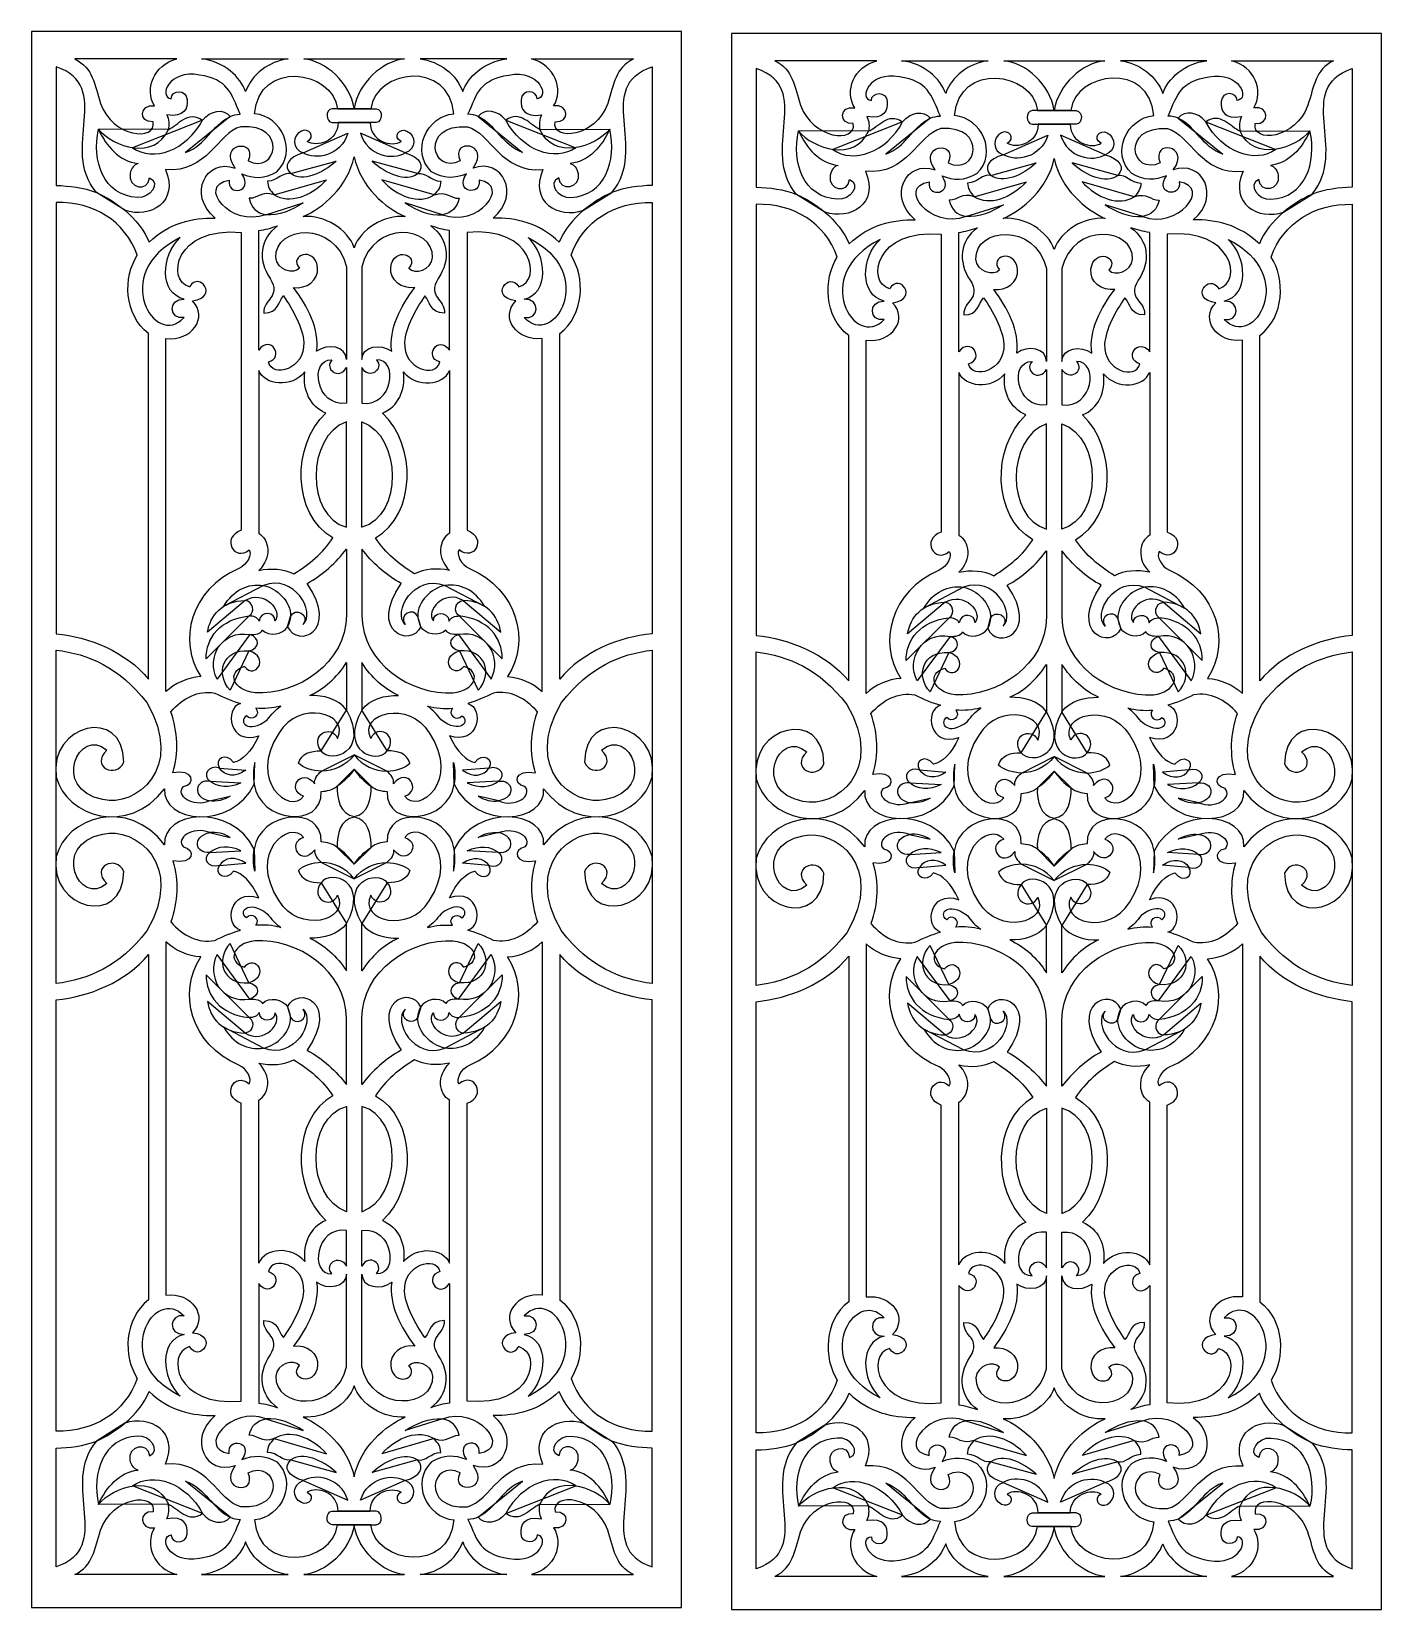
# Model space of a CAD drawing. Header units: centimetres. Extents: x 14.2 to 27.5, y -6 to 9.5.
import ezdxf

# ---------------------------------------------------------------- set-up
doc = ezdxf.new("R2010")
doc.units = ezdxf.units.CM
doc.header["$MEASUREMENT"] = 0
doc.layers.add('layer 1', color=7, linetype='Continuous')

msp = doc.modelspace()

# ---------------------------------------------------------------- linework, layer by layer
at = {"layer": 'layer 1', "color": 7}
for points, knots in [([(14.2105, 9.53664), (14.2105, 9.53664), (20.60779, 9.53664), (20.60779, 9.53664), (20.60779, 9.53664), (20.60779, 9.53664), (20.60779, -5.98619), (20.60779, -5.98619), (20.60779, -5.98619), (20.60779, -5.98619), (14.2105, -5.98619), (14.2105, -5.98619), (14.2105, -5.98619), (14.2105, -5.98619), (14.2105, 9.53664), (14.2105, 9.53664)], [0, 0, 0, 0, 0.2, 0.2, 0.2, 0.2, 0.4, 0.4, 0.4, 0.4, 0.6, 0.6, 0.6, 0.6, 1, 1, 1, 1]), ([(14.84914, 7.95124), (14.71708, 8.00293), (14.58504, 8.01621), (14.45297, 8.02118), (14.45297, 8.02118), (14.45297, 8.41753), (14.45297, 8.79385), (14.45297, 9.19022), (14.45297, 9.19022), (15.02567, 8.99421), (14.48342, 8.38759), (14.84914, 7.95124)], [0, 0, 0, 0, 0.25, 0.25, 0.25, 0.25, 0.5, 0.5, 0.5, 0.5, 1, 1, 1, 1]), ([(14.88961, 8.82788), (14.82542, 9.02046), (14.8191, 9.17571), (14.63624, 9.26663), (14.63624, 9.26663), (14.96921, 9.26663), (15.30763, 9.26663), (15.64059, 9.26663), (15.64059, 9.26663), (15.4128, 9.20935), (15.3195, 8.96786), (15.42225, 8.80409), (15.42225, 8.80409), (15.27255, 8.83021), (15.25774, 8.63519), (15.40861, 8.64854), (15.40861, 8.64854), (15.43909, 8.45037), (15.00662, 8.49417), (14.88961, 8.82788)], [0, 0, 0, 0, 0.16666667, 0.16666667, 0.16666667, 0.16666667, 0.33333333, 0.33333333, 0.33333333, 0.33333333, 0.5, 0.5, 0.5, 0.5, 0.66666667, 0.66666667, 0.66666667, 0.66666667, 1, 1, 1, 1]), ([(16.15587, 8.07427), (15.82954, 8.01936), (16.17451, 7.60059), (16.5156, 7.73251), (16.5156, 7.73251), (16.42567, 7.7525), (16.37471, 7.79747), (16.35373, 7.8944), (16.35373, 7.8944), (16.44166, 7.89141), (16.46964, 7.97234), (16.59955, 7.92738), (16.59955, 7.92738), (16.55658, 7.97435), (16.5346, 8.00633), (16.53359, 8.06228), (16.53359, 8.06228), (16.63653, 8.06628), (16.67949, 8.15421), (16.76144, 8.13723), (16.76144, 8.13723), (16.68748, 8.21418), (16.73445, 8.29712), (16.88435, 8.34108), (16.88435, 8.34108), (16.77542, 8.37906), (16.77542, 8.51097), (16.86636, 8.55693), (16.86636, 8.55693), (16.93631, 8.59642), (17.01526, 8.49849), (16.92331, 8.45501), (16.92331, 8.45501), (17.01699, 8.3948), (17.22536, 8.45325), (17.2291, 8.64088), (17.2291, 8.64088), (17.20911, 8.64088), (17.18913, 8.64088), (17.16915, 8.64088), (17.16915, 8.64088), (17.10467, 8.64837), (17.10069, 8.76629), (17.16915, 8.77578), (17.16915, 8.77578), (17.18713, 8.77578), (17.20512, 8.77578), (17.22312, 8.77578), (17.22312, 8.77578), (17.17312, 9.16344), (16.44805, 9.25798), (16.40468, 8.72762), (16.40468, 8.72762), (16.67099, 8.70239), (16.83588, 8.35733), (16.62353, 8.15522), (16.62353, 8.15522), (16.50611, 8.08527), (16.39119, 8.08725), (16.28177, 8.13423), (16.28177, 8.13423), (16.40718, 7.95083), (16.13037, 7.91086), (16.15587, 8.07427)], [0, 0, 0, 0, 0.05882353, 0.05882353, 0.05882353, 0.05882353, 0.11764706, 0.11764706, 0.11764706, 0.11764706, 0.17647059, 0.17647059, 0.17647059, 0.17647059, 0.23529412, 0.23529412, 0.23529412, 0.23529412, 0.29411765, 0.29411765, 0.29411765, 0.29411765, 0.35294118, 0.35294118, 0.35294118, 0.35294118, 0.41176471, 0.41176471, 0.41176471, 0.41176471, 0.47058824, 0.47058824, 0.47058824, 0.47058824, 0.52941176, 0.52941176, 0.52941176, 0.52941176, 0.58823529, 0.58823529, 0.58823529, 0.58823529, 0.64705882, 0.64705882, 0.64705882, 0.64705882, 0.70588235, 0.70588235, 0.70588235, 0.70588235, 0.76470588, 0.76470588, 0.76470588, 0.76470588, 0.82352941, 0.82352941, 0.82352941, 0.82352941, 0.88235294, 0.88235294, 0.88235294, 0.88235294, 1, 1, 1, 1]), ([(15.88411, 9.26663), (16.10726, 9.24271), (16.26653, 9.08846), (16.31809, 8.94516), (16.31809, 8.94516), (16.37458, 9.11289), (16.55049, 9.24514), (16.73522, 9.26663), (16.73522, 9.26663), (16.46967, 9.26663), (16.14964, 9.26663), (15.88411, 9.26663)], [0, 0, 0, 0, 0.25, 0.25, 0.25, 0.25, 0.5, 0.5, 0.5, 0.5, 1, 1, 1, 1]), ([(16.88966, 9.26663), (17.10718, 9.24678), (17.34603, 9.03194), (17.38639, 8.7781), (17.38639, 8.7781), (17.42674, 9.03194), (17.66559, 9.24678), (17.8831, 9.26663), (17.8831, 9.26663), (17.55195, 9.26663), (17.22081, 9.26663), (16.88966, 9.26663)], [0, 0, 0, 0, 0.25, 0.25, 0.25, 0.25, 0.5, 0.5, 0.5, 0.5, 1, 1, 1, 1]), ([(18.6169, 8.07427), (18.94322, 8.01936), (18.59826, 7.60059), (18.25716, 7.73251), (18.25716, 7.73251), (18.3471, 7.7525), (18.39807, 7.79747), (18.41905, 7.8944), (18.41905, 7.8944), (18.3311, 7.89141), (18.30312, 7.97234), (18.17322, 7.92738), (18.17322, 7.92738), (18.2162, 7.97435), (18.23818, 8.00633), (18.23917, 8.06228), (18.23917, 8.06228), (18.13625, 8.06628), (18.09327, 8.15421), (18.01134, 8.13723), (18.01134, 8.13723), (18.08528, 8.21418), (18.03831, 8.29712), (17.88841, 8.34108), (17.88841, 8.34108), (17.99735, 8.37906), (17.99735, 8.51097), (17.90641, 8.55693), (17.90641, 8.55693), (17.83645, 8.59642), (17.7575, 8.49849), (17.84945, 8.45501), (17.84945, 8.45501), (17.75577, 8.3948), (17.54741, 8.45325), (17.54366, 8.64088), (17.54366, 8.64088), (17.56366, 8.64088), (17.58363, 8.64088), (17.60363, 8.64088), (17.60363, 8.64088), (17.66809, 8.64837), (17.67208, 8.76629), (17.60363, 8.77578), (17.60363, 8.77578), (17.58563, 8.77578), (17.56764, 8.77578), (17.54966, 8.77578), (17.54966, 8.77578), (17.59964, 9.16344), (18.32473, 9.25798), (18.36808, 8.72762), (18.36808, 8.72762), (18.10177, 8.70239), (17.93689, 8.35733), (18.14924, 8.15522), (18.14924, 8.15522), (18.26666, 8.08527), (18.38158, 8.08725), (18.49099, 8.13423), (18.49099, 8.13423), (18.3656, 7.95083), (18.6424, 7.91086), (18.6169, 8.07427)], [0, 0, 0, 0, 0.05882353, 0.05882353, 0.05882353, 0.05882353, 0.11764706, 0.11764706, 0.11764706, 0.11764706, 0.17647059, 0.17647059, 0.17647059, 0.17647059, 0.23529412, 0.23529412, 0.23529412, 0.23529412, 0.29411765, 0.29411765, 0.29411765, 0.29411765, 0.35294118, 0.35294118, 0.35294118, 0.35294118, 0.41176471, 0.41176471, 0.41176471, 0.41176471, 0.47058824, 0.47058824, 0.47058824, 0.47058824, 0.52941176, 0.52941176, 0.52941176, 0.52941176, 0.58823529, 0.58823529, 0.58823529, 0.58823529, 0.64705882, 0.64705882, 0.64705882, 0.64705882, 0.70588235, 0.70588235, 0.70588235, 0.70588235, 0.76470588, 0.76470588, 0.76470588, 0.76470588, 0.82352941, 0.82352941, 0.82352941, 0.82352941, 0.88235294, 0.88235294, 0.88235294, 0.88235294, 1, 1, 1, 1]), ([(18.88867, 9.26663), (18.66552, 9.24271), (18.50625, 9.08846), (18.45469, 8.94516), (18.45469, 8.94516), (18.3982, 9.11289), (18.22227, 9.24514), (18.03755, 9.26663), (18.03755, 9.26663), (18.30309, 9.26663), (18.62313, 9.26663), (18.88867, 9.26663)], [0, 0, 0, 0, 0.25, 0.25, 0.25, 0.25, 0.5, 0.5, 0.5, 0.5, 1, 1, 1, 1]), ([(19.88315, 8.82788), (19.94736, 9.02046), (19.95367, 9.17571), (20.13653, 9.26663), (20.13653, 9.26663), (19.80355, 9.26663), (19.46515, 9.26663), (19.13218, 9.26663), (19.13218, 9.26663), (19.35996, 9.20935), (19.45327, 8.96786), (19.35051, 8.80409), (19.35051, 8.80409), (19.50022, 8.83021), (19.51502, 8.63519), (19.36416, 8.64854), (19.36416, 8.64854), (19.33369, 8.45037), (19.76615, 8.49417), (19.88315, 8.82788)], [0, 0, 0, 0, 0.16666667, 0.16666667, 0.16666667, 0.16666667, 0.33333333, 0.33333333, 0.33333333, 0.33333333, 0.5, 0.5, 0.5, 0.5, 0.66666667, 0.66666667, 0.66666667, 0.66666667, 1, 1, 1, 1]), ([(19.92362, 7.95124), (20.05568, 8.00293), (20.18774, 8.01621), (20.3198, 8.02118), (20.3198, 8.02118), (20.3198, 8.41753), (20.3198, 8.79385), (20.3198, 9.19022), (20.3198, 9.19022), (19.74709, 8.99421), (20.28935, 8.38759), (19.92362, 7.95124)], [0, 0, 0, 0, 0.25, 0.25, 0.25, 0.25, 0.5, 0.5, 0.5, 0.5, 1, 1, 1, 1]), ([(15.74211, 8.8643), (15.73785, 8.9725), (15.58477, 8.96358), (15.58604, 8.87518), (15.58604, 8.87518), (15.45708, 8.8878), (15.55908, 9.16582), (15.86371, 9.10856), (15.86371, 9.10856), (16.14385, 9.06284), (16.17124, 8.94024), (16.26558, 8.7224), (16.26558, 8.7224), (16.22608, 8.71912), (16.19799, 8.71518), (16.16549, 8.70134), (16.16549, 8.70134), (16.10237, 8.78247), (15.97151, 8.76301), (15.8942, 8.66447), (15.8942, 8.66447), (15.75021, 8.76719), (15.65365, 8.61178), (15.55706, 8.57228), (15.55706, 8.57228), (15.56672, 8.61442), (15.56672, 8.675), (15.54127, 8.71714), (15.54127, 8.71714), (15.71427, 8.68586), (15.75098, 8.78126), (15.74211, 8.8643)], [0, 0, 0, 0, 0.11111111, 0.11111111, 0.11111111, 0.11111111, 0.22222222, 0.22222222, 0.22222222, 0.22222222, 0.33333333, 0.33333333, 0.33333333, 0.33333333, 0.44444444, 0.44444444, 0.44444444, 0.44444444, 0.55555556, 0.55555556, 0.55555556, 0.55555556, 0.66666667, 0.66666667, 0.66666667, 0.66666667, 0.77777778, 0.77777778, 0.77777778, 0.77777778, 1, 1, 1, 1]), ([(19.03066, 8.8643), (19.03492, 8.9725), (19.18799, 8.96358), (19.18673, 8.87518), (19.18673, 8.87518), (19.31569, 8.8878), (19.21369, 9.16582), (18.90906, 9.10856), (18.90906, 9.10856), (18.62892, 9.06284), (18.60152, 8.94024), (18.50718, 8.7224), (18.50718, 8.7224), (18.54669, 8.71912), (18.57479, 8.71518), (18.60727, 8.70134), (18.60727, 8.70134), (18.6704, 8.78247), (18.80125, 8.76301), (18.87856, 8.66447), (18.87856, 8.66447), (19.02255, 8.76719), (19.11913, 8.61178), (19.2157, 8.57228), (19.2157, 8.57228), (19.20604, 8.61442), (19.20604, 8.675), (19.2315, 8.71714), (19.2315, 8.71714), (19.05849, 8.68586), (19.02178, 8.78126), (19.03066, 8.8643)], [0, 0, 0, 0, 0.11111111, 0.11111111, 0.11111111, 0.11111111, 0.22222222, 0.22222222, 0.22222222, 0.22222222, 0.33333333, 0.33333333, 0.33333333, 0.33333333, 0.44444444, 0.44444444, 0.44444444, 0.44444444, 0.55555556, 0.55555556, 0.55555556, 0.55555556, 0.66666667, 0.66666667, 0.66666667, 0.66666667, 0.77777778, 0.77777778, 0.77777778, 0.77777778, 1, 1, 1, 1]), ([(17.22312, 8.77578), (17.22312, 8.77578), (17.54966, 8.77578), (17.54966, 8.77578), (17.54966, 8.77578), (17.54966, 8.77578), (17.22312, 8.77578), (17.22312, 8.77578)], [0, 0, 0, 0, 0.33333333, 0.33333333, 0.33333333, 0.33333333, 1, 1, 1, 1]), ([(14.86908, 8.57544), (14.79897, 8.26304), (14.91738, 7.9187), (15.25258, 7.90359), (15.25258, 7.90359), (15.37644, 7.88774), (15.4904, 8.05024), (15.37149, 8.09682), (15.37149, 8.09682), (15.36099, 7.95038), (15.15325, 7.99356), (15.18022, 8.13845), (15.18022, 8.13845), (15.19459, 8.1979), (15.21789, 8.22393), (15.25852, 8.23654), (15.25852, 8.23654), (15.07198, 8.25933), (14.94663, 8.40599), (14.86908, 8.57544)], [0, 0, 0, 0, 0.16666667, 0.16666667, 0.16666667, 0.16666667, 0.33333333, 0.33333333, 0.33333333, 0.33333333, 0.5, 0.5, 0.5, 0.5, 0.66666667, 0.66666667, 0.66666667, 0.66666667, 1, 1, 1, 1]), ([(15.55706, 8.57228), (15.42157, 8.26735), (15.01364, 8.39715), (14.86908, 8.57544), (14.86908, 8.57544), (14.86908, 8.57544), (15.55706, 8.57228), (15.55706, 8.57228)], [0, 0, 0, 0, 0.33333333, 0.33333333, 0.33333333, 0.33333333, 1, 1, 1, 1]), ([(16.01692, 7.70001), (15.79709, 7.70317), (15.56478, 7.65374), (15.36663, 7.46251), (15.36663, 7.46251), (15.32188, 7.58008), (15.23045, 7.68706), (15.12913, 7.77635), (15.12913, 7.77635), (15.37512, 7.69153), (15.66728, 7.85551), (15.52779, 8.17783), (15.52779, 8.17783), (15.94246, 8.14013), (16.04048, 8.53786), (16.27137, 8.59912), (16.27137, 8.59912), (16.7383, 8.63032), (16.62505, 8.12032), (16.34207, 8.26265), (16.34207, 8.26265), (16.44094, 8.4922), (16.03333, 8.44004), (16.21484, 8.19197), (16.21484, 8.19197), (15.92688, 8.29423), (15.74214, 7.93045), (16.01692, 7.70001)], [0, 0, 0, 0, 0.125, 0.125, 0.125, 0.125, 0.25, 0.25, 0.25, 0.25, 0.375, 0.375, 0.375, 0.375, 0.5, 0.5, 0.5, 0.5, 0.625, 0.625, 0.625, 0.625, 0.75, 0.75, 0.75, 0.75, 1, 1, 1, 1]), ([(15.8942, 8.66447), (15.73439, 8.36578), (15.40776, 8.248), (15.20536, 8.39275), (15.20536, 8.39275), (15.20536, 8.39275), (15.8942, 8.66447), (15.8942, 8.66447)], [0, 0, 0, 0, 0.33333333, 0.33333333, 0.33333333, 0.33333333, 1, 1, 1, 1]), ([(16.16549, 8.70134), (15.976, 8.60211), (15.93339, 8.42399), (15.72757, 8.34652), (15.72757, 8.34652), (15.72757, 8.34652), (16.16549, 8.70134), (16.16549, 8.70134)], [0, 0, 0, 0, 0.33333333, 0.33333333, 0.33333333, 0.33333333, 1, 1, 1, 1]), ([(17.2291, 8.64088), (17.2291, 8.64088), (17.54366, 8.64088), (17.54366, 8.64088), (17.54366, 8.64088), (17.54366, 8.64088), (17.2291, 8.64088), (17.2291, 8.64088)], [0, 0, 0, 0, 0.33333333, 0.33333333, 0.33333333, 0.33333333, 1, 1, 1, 1]), ([(18.75585, 7.70001), (18.97567, 7.70317), (19.20798, 7.65374), (19.40613, 7.46251), (19.40613, 7.46251), (19.4509, 7.58008), (19.54233, 7.68706), (19.64363, 7.77635), (19.64363, 7.77635), (19.39766, 7.69153), (19.10549, 7.85551), (19.24498, 8.17783), (19.24498, 8.17783), (18.8303, 8.14013), (18.73229, 8.53786), (18.50139, 8.59912), (18.50139, 8.59912), (18.03448, 8.63032), (18.14772, 8.12032), (18.4307, 8.26265), (18.4307, 8.26265), (18.33183, 8.4922), (18.73943, 8.44004), (18.55793, 8.19197), (18.55793, 8.19197), (18.8459, 8.29423), (19.03063, 7.93045), (18.75585, 7.70001)], [0, 0, 0, 0, 0.125, 0.125, 0.125, 0.125, 0.25, 0.25, 0.25, 0.25, 0.375, 0.375, 0.375, 0.375, 0.5, 0.5, 0.5, 0.5, 0.625, 0.625, 0.625, 0.625, 0.75, 0.75, 0.75, 0.75, 1, 1, 1, 1]), ([(18.60727, 8.70134), (18.79677, 8.60211), (18.83939, 8.42399), (19.04519, 8.34652), (19.04519, 8.34652), (19.04519, 8.34652), (18.60727, 8.70134), (18.60727, 8.70134)], [0, 0, 0, 0, 0.33333333, 0.33333333, 0.33333333, 0.33333333, 1, 1, 1, 1]), ([(18.87856, 8.66447), (19.03838, 8.36578), (19.365, 8.248), (19.56741, 8.39275), (19.56741, 8.39275), (19.56741, 8.39275), (18.87856, 8.66447), (18.87856, 8.66447)], [0, 0, 0, 0, 0.33333333, 0.33333333, 0.33333333, 0.33333333, 1, 1, 1, 1]), ([(19.2157, 8.57228), (19.35119, 8.26735), (19.75913, 8.39715), (19.90369, 8.57544), (19.90369, 8.57544), (19.90369, 8.57544), (19.2157, 8.57228), (19.2157, 8.57228)], [0, 0, 0, 0, 0.33333333, 0.33333333, 0.33333333, 0.33333333, 1, 1, 1, 1]), ([(19.90369, 8.57544), (19.97379, 8.26304), (19.85538, 7.9187), (19.5202, 7.90359), (19.5202, 7.90359), (19.39632, 7.88774), (19.28236, 8.05024), (19.40129, 8.09682), (19.40129, 8.09682), (19.41177, 7.95038), (19.61953, 7.99356), (19.59256, 8.13845), (19.59256, 8.13845), (19.57818, 8.1979), (19.55487, 8.22393), (19.51424, 8.23654), (19.51424, 8.23654), (19.70079, 8.25933), (19.82615, 8.40599), (19.90369, 8.57544)], [0, 0, 0, 0, 0.16666667, 0.16666667, 0.16666667, 0.16666667, 0.33333333, 0.33333333, 0.33333333, 0.33333333, 0.5, 0.5, 0.5, 0.5, 0.66666667, 0.66666667, 0.66666667, 0.66666667, 1, 1, 1, 1]), ([(16.88435, 8.34108), (17.00622, 8.26878), (17.25257, 8.30825), (17.32445, 8.5345), (17.32445, 8.5345), (17.32445, 8.5345), (16.88435, 8.34108), (16.88435, 8.34108)], [0, 0, 0, 0, 0.33333333, 0.33333333, 0.33333333, 0.33333333, 1, 1, 1, 1]), ([(17.88841, 8.34108), (17.76654, 8.26878), (17.52019, 8.30825), (17.44831, 8.5345), (17.44831, 8.5345), (17.44831, 8.5345), (17.88841, 8.34108), (17.88841, 8.34108)], [0, 0, 0, 0, 0.33333333, 0.33333333, 0.33333333, 0.33333333, 1, 1, 1, 1]), ([(16.76144, 8.13723), (16.8811, 8.05515), (17.0698, 8.13455), (17.20974, 8.26095), (17.20974, 8.26095), (17.20974, 8.26095), (16.76144, 8.13723), (16.76144, 8.13723)], [0, 0, 0, 0, 0.33333333, 0.33333333, 0.33333333, 0.33333333, 1, 1, 1, 1]), ([(17.38639, 8.30345), (17.32393, 8.00723), (17.07723, 7.797), (16.88479, 7.71426), (16.88479, 7.71426), (17.09316, 7.73219), (17.32536, 7.59058), (17.38639, 7.40772), (17.38639, 7.40772), (17.44741, 7.59058), (17.67962, 7.73219), (17.88799, 7.71426), (17.88799, 7.71426), (17.69553, 7.797), (17.44885, 8.00723), (17.38639, 8.30345)], [0, 0, 0, 0, 0.2, 0.2, 0.2, 0.2, 0.4, 0.4, 0.4, 0.4, 0.6, 0.6, 0.6, 0.6, 1, 1, 1, 1]), ([(18.01134, 8.13723), (17.89166, 8.05515), (17.70298, 8.13455), (17.56304, 8.26095), (17.56304, 8.26095), (17.56304, 8.26095), (18.01134, 8.13723), (18.01134, 8.13723)], [0, 0, 0, 0, 0.33333333, 0.33333333, 0.33333333, 0.33333333, 1, 1, 1, 1]), ([(15.12913, 7.77635), (15.03234, 7.85202), (14.93853, 7.91262), (14.84914, 7.95124), (14.84914, 7.95124), (14.84914, 7.95124), (15.12913, 7.77635), (15.12913, 7.77635)], [0, 0, 0, 0, 0.33333333, 0.33333333, 0.33333333, 0.33333333, 1, 1, 1, 1]), ([(16.59955, 7.92738), (16.74719, 7.83257), (16.96247, 7.90875), (17.11266, 8.07564), (17.11266, 8.07564), (17.11266, 8.07564), (16.59955, 7.92738), (16.59955, 7.92738)], [0, 0, 0, 0, 0.33333333, 0.33333333, 0.33333333, 0.33333333, 1, 1, 1, 1]), ([(18.17322, 7.92738), (18.02557, 7.83257), (17.8103, 7.90875), (17.6601, 8.07564), (17.6601, 8.07564), (17.6601, 8.07564), (18.17322, 7.92738), (18.17322, 7.92738)], [0, 0, 0, 0, 0.33333333, 0.33333333, 0.33333333, 0.33333333, 1, 1, 1, 1]), ([(19.64363, 7.77635), (19.74044, 7.85202), (19.83423, 7.91262), (19.92362, 7.95124), (19.92362, 7.95124), (19.92362, 7.95124), (19.64363, 7.77635), (19.64363, 7.77635)], [0, 0, 0, 0, 0.33333333, 0.33333333, 0.33333333, 0.33333333, 1, 1, 1, 1]), ([(14.45297, 7.85328), (14.82662, 7.85825), (15.12796, 7.6743), (15.25109, 7.3333), (15.25109, 7.3333), (15.11217, 7.12272), (15.11759, 6.7434), (15.36289, 6.56147), (15.36289, 6.56147), (15.36287, 5.4389), (15.36287, 4.2813), (15.36289, 3.15873), (15.36289, 3.15873), (15.1356, 3.43038), (14.77684, 3.57414), (14.45297, 3.60592), (14.45297, 3.60592), (14.45297, 5.0164), (14.45297, 6.4428), (14.45297, 7.85328)], [0, 0, 0, 0, 0.16666667, 0.16666667, 0.16666667, 0.16666667, 0.33333333, 0.33333333, 0.33333333, 0.33333333, 0.5, 0.5, 0.5, 0.5, 0.66666667, 0.66666667, 0.66666667, 0.66666667, 1, 1, 1, 1]), ([(16.5156, 7.73251), (16.64713, 7.72163), (16.76812, 7.77623), (16.88543, 7.8484), (16.88543, 7.8484), (16.88543, 7.8484), (16.5156, 7.73251), (16.5156, 7.73251)], [0, 0, 0, 0, 0.33333333, 0.33333333, 0.33333333, 0.33333333, 1, 1, 1, 1]), ([(18.25716, 7.73251), (18.12563, 7.72163), (18.00465, 7.77623), (17.88733, 7.8484), (17.88733, 7.8484), (17.88733, 7.8484), (18.25716, 7.73251), (18.25716, 7.73251)], [0, 0, 0, 0, 0.33333333, 0.33333333, 0.33333333, 0.33333333, 1, 1, 1, 1]), ([(20.3198, 7.85328), (19.94614, 7.85825), (19.64481, 7.6743), (19.52167, 7.3333), (19.52167, 7.3333), (19.6606, 7.12272), (19.65519, 6.7434), (19.40989, 6.56147), (19.40989, 6.56147), (19.40989, 5.4389), (19.40989, 4.2813), (19.40989, 3.15873), (19.40989, 3.15873), (19.63717, 3.43038), (19.99592, 3.57414), (20.3198, 3.60592), (20.3198, 3.60592), (20.3198, 5.0164), (20.3198, 6.4428), (20.3198, 7.85328)], [0, 0, 0, 0, 0.16666667, 0.16666667, 0.16666667, 0.16666667, 0.33333333, 0.33333333, 0.33333333, 0.33333333, 0.5, 0.5, 0.5, 0.5, 0.66666667, 0.66666667, 0.66666667, 0.66666667, 1, 1, 1, 1]), ([(16.27465, 4.62451), (16.27465, 5.59119), (16.27465, 6.59079), (16.27465, 7.55746), (16.27465, 7.55746), (15.62264, 7.62061), (15.53225, 7.08597), (15.76563, 7.02123), (15.76563, 7.02123), (15.8632, 7.18597), (16.06155, 6.91769), (15.79465, 6.88406), (15.79465, 6.88406), (15.95432, 6.72052), (15.78612, 6.48199), (15.53383, 6.51428), (15.53383, 6.51428), (15.53383, 5.36011), (15.53383, 4.18998), (15.53383, 3.03582), (15.53383, 3.03582), (15.61602, 3.11516), (15.75042, 3.17666), (15.87631, 3.18355), (15.87631, 3.18355), (15.64614, 3.52824), (15.77657, 4.04832), (16.25227, 4.24817), (16.25227, 4.24817), (16.3337, 4.28494), (16.38422, 4.39043), (16.35267, 4.4336), (16.35267, 4.4336), (16.20515, 4.30646), (16.07151, 4.55554), (16.27465, 4.62451)], [0, 0, 0, 0, 0.1, 0.1, 0.1, 0.1, 0.2, 0.2, 0.2, 0.2, 0.3, 0.3, 0.3, 0.3, 0.4, 0.4, 0.4, 0.4, 0.5, 0.5, 0.5, 0.5, 0.6, 0.6, 0.6, 0.6, 0.7, 0.7, 0.7, 0.7, 0.8, 0.8, 0.8, 0.8, 1, 1, 1, 1]), ([(16.44668, 6.39989), (16.56523, 6.55577), (16.70552, 6.32759), (16.54318, 6.28256), (16.54318, 6.28256), (16.57925, 6.11876), (16.90467, 6.21068), (16.89007, 6.47712), (16.89007, 6.47712), (16.88241, 6.61692), (16.78154, 6.80173), (16.69016, 6.9325), (16.69016, 6.9325), (16.63633, 6.87646), (16.64175, 6.76356), (16.49783, 6.7644), (16.49783, 6.7644), (16.48699, 6.90965), (16.67301, 6.91505), (16.55912, 7.10533), (16.55912, 7.10533), (16.43378, 7.29102), (16.45756, 7.49626), (16.63164, 7.62269), (16.63164, 7.62269), (16.56999, 7.60415), (16.50835, 7.58238), (16.44668, 7.57676), (16.44668, 7.57676), (16.44668, 7.18125), (16.44668, 6.79541), (16.44668, 6.39989)], [0, 0, 0, 0, 0.11111111, 0.11111111, 0.11111111, 0.11111111, 0.22222222, 0.22222222, 0.22222222, 0.22222222, 0.33333333, 0.33333333, 0.33333333, 0.33333333, 0.44444444, 0.44444444, 0.44444444, 0.44444444, 0.55555556, 0.55555556, 0.55555556, 0.55555556, 0.66666667, 0.66666667, 0.66666667, 0.66666667, 0.77777778, 0.77777778, 0.77777778, 0.77777778, 1, 1, 1, 1]), ([(17.01695, 6.3872), (17.12464, 6.46786), (17.31034, 6.43866), (17.31034, 6.30632), (17.31034, 6.30632), (17.31034, 6.61098), (17.31034, 6.91565), (17.31034, 7.22033), (17.31034, 7.22033), (17.19778, 7.68196), (16.60376, 7.62421), (16.61522, 7.31201), (16.61522, 7.31201), (16.62384, 7.18842), (16.79372, 7.1372), (16.84709, 7.20685), (16.84709, 7.20685), (16.73653, 7.33676), (16.99896, 7.42573), (17.02504, 7.21494), (17.02504, 7.21494), (17.03899, 7.08371), (16.91406, 6.99924), (16.79047, 7.01543), (16.79047, 7.01543), (16.92888, 6.82938), (17.04662, 6.60829), (17.01695, 6.3872)], [0, 0, 0, 0, 0.125, 0.125, 0.125, 0.125, 0.25, 0.25, 0.25, 0.25, 0.375, 0.375, 0.375, 0.375, 0.5, 0.5, 0.5, 0.5, 0.625, 0.625, 0.625, 0.625, 0.75, 0.75, 0.75, 0.75, 1, 1, 1, 1]), ([(17.75581, 6.3872), (17.64813, 6.46786), (17.46242, 6.43866), (17.46242, 6.30632), (17.46242, 6.30632), (17.46242, 6.61098), (17.46242, 6.91565), (17.46242, 7.22033), (17.46242, 7.22033), (17.57498, 7.68196), (18.169, 7.62421), (18.15755, 7.31201), (18.15755, 7.31201), (18.14892, 7.18842), (17.97906, 7.1372), (17.92568, 7.20685), (17.92568, 7.20685), (18.03625, 7.33676), (17.77381, 7.42573), (17.74772, 7.21494), (17.74772, 7.21494), (17.73377, 7.08371), (17.8587, 6.99924), (17.98229, 7.01543), (17.98229, 7.01543), (17.84388, 6.82938), (17.72615, 6.60829), (17.75581, 6.3872)], [0, 0, 0, 0, 0.125, 0.125, 0.125, 0.125, 0.25, 0.25, 0.25, 0.25, 0.375, 0.375, 0.375, 0.375, 0.5, 0.5, 0.5, 0.5, 0.625, 0.625, 0.625, 0.625, 0.75, 0.75, 0.75, 0.75, 1, 1, 1, 1]), ([(18.32608, 6.39989), (18.20753, 6.55577), (18.06724, 6.32759), (18.2296, 6.28256), (18.2296, 6.28256), (18.19351, 6.11876), (17.86809, 6.21068), (17.8827, 6.47712), (17.8827, 6.47712), (17.89037, 6.61692), (17.99124, 6.80173), (18.08262, 6.9325), (18.08262, 6.9325), (18.13645, 6.87646), (18.13103, 6.76356), (18.27493, 6.7644), (18.27493, 6.7644), (18.28579, 6.90965), (18.09975, 6.91505), (18.21364, 7.10533), (18.21364, 7.10533), (18.33899, 7.29102), (18.31522, 7.49626), (18.14113, 7.62269), (18.14113, 7.62269), (18.20278, 7.60415), (18.26443, 7.58238), (18.32608, 7.57676), (18.32608, 7.57676), (18.32608, 7.18125), (18.32608, 6.79541), (18.32608, 6.39989)], [0, 0, 0, 0, 0.11111111, 0.11111111, 0.11111111, 0.11111111, 0.22222222, 0.22222222, 0.22222222, 0.22222222, 0.33333333, 0.33333333, 0.33333333, 0.33333333, 0.44444444, 0.44444444, 0.44444444, 0.44444444, 0.55555556, 0.55555556, 0.55555556, 0.55555556, 0.66666667, 0.66666667, 0.66666667, 0.66666667, 0.77777778, 0.77777778, 0.77777778, 0.77777778, 1, 1, 1, 1]), ([(18.49812, 4.62451), (18.49812, 5.59119), (18.49812, 6.59079), (18.49812, 7.55746), (18.49812, 7.55746), (19.15012, 7.62061), (19.24053, 7.08597), (19.00713, 7.02123), (19.00713, 7.02123), (18.90957, 7.18597), (18.71123, 6.91769), (18.97811, 6.88406), (18.97811, 6.88406), (18.81846, 6.72052), (18.98664, 6.48199), (19.23893, 6.51428), (19.23893, 6.51428), (19.23893, 5.36011), (19.23893, 4.18998), (19.23893, 3.03582), (19.23893, 3.03582), (19.15674, 3.11516), (19.02234, 3.17666), (18.89645, 3.18355), (18.89645, 3.18355), (19.12663, 3.52824), (18.99619, 4.04832), (18.5205, 4.24817), (18.5205, 4.24817), (18.43906, 4.28494), (18.38854, 4.39043), (18.42009, 4.4336), (18.42009, 4.4336), (18.56763, 4.30646), (18.70127, 4.55554), (18.49812, 4.62451)], [0, 0, 0, 0, 0.1, 0.1, 0.1, 0.1, 0.2, 0.2, 0.2, 0.2, 0.3, 0.3, 0.3, 0.3, 0.4, 0.4, 0.4, 0.4, 0.5, 0.5, 0.5, 0.5, 0.6, 0.6, 0.6, 0.6, 0.7, 0.7, 0.7, 0.7, 0.8, 0.8, 0.8, 0.8, 1, 1, 1, 1]), ([(15.71188, 6.90037), (15.54808, 6.90706), (15.56639, 6.68996), (15.71188, 6.71934), (15.71188, 6.71934), (15.42792, 6.4074), (14.96904, 7.15585), (15.67392, 7.50769), (15.67392, 7.50769), (15.48219, 7.33078), (15.46857, 6.95755), (15.71188, 6.90037)], [0, 0, 0, 0, 0.25, 0.25, 0.25, 0.25, 0.5, 0.5, 0.5, 0.5, 1, 1, 1, 1]), ([(19.06088, 6.90037), (19.22468, 6.90706), (19.20639, 6.68996), (19.06088, 6.71934), (19.06088, 6.71934), (19.34484, 6.4074), (19.80373, 7.15585), (19.09884, 7.50769), (19.09884, 7.50769), (19.29058, 7.33078), (19.30421, 6.95755), (19.06088, 6.90037)], [0, 0, 0, 0, 0.25, 0.25, 0.25, 0.25, 0.5, 0.5, 0.5, 0.5, 1, 1, 1, 1]), ([(17.31034, 5.87652), (17.31034, 5.99017), (17.31034, 6.11389), (17.31034, 6.22753), (17.31034, 6.22753), (17.23826, 6.09775), (17.08576, 6.21333), (17.16787, 6.30479), (17.16787, 6.30479), (16.94086, 6.30948), (17.00813, 5.8369), (17.31034, 5.87652)], [0, 0, 0, 0, 0.25, 0.25, 0.25, 0.25, 0.5, 0.5, 0.5, 0.5, 1, 1, 1, 1]), ([(17.46242, 5.87652), (17.46242, 5.99017), (17.46242, 6.11389), (17.46242, 6.22753), (17.46242, 6.22753), (17.5345, 6.09775), (17.687, 6.21333), (17.60489, 6.30479), (17.60489, 6.30479), (17.83192, 6.30948), (17.76463, 5.8369), (17.46242, 5.87652)], [0, 0, 0, 0, 0.25, 0.25, 0.25, 0.25, 0.5, 0.5, 0.5, 0.5, 1, 1, 1, 1]), ([(17.17694, 4.54967), (17.07601, 4.39698), (16.94319, 4.2887), (16.79141, 4.19497), (16.79141, 4.19497), (16.69317, 4.24627), (16.5668, 4.25506), (16.44668, 4.22864), (16.44668, 4.22864), (16.57767, 4.35331), (16.55175, 4.53318), (16.44668, 4.59468), (16.44668, 4.59468), (16.44668, 5.12902), (16.44668, 5.66335), (16.44668, 6.19767), (16.44668, 6.19767), (16.50504, 6.05281), (16.76822, 6.02278), (16.89997, 6.18383), (16.89997, 6.18383), (16.87895, 6.00031), (16.9527, 5.84374), (17.1077, 5.77875), (17.1077, 5.77875), (16.7701, 5.46341), (16.77588, 4.77502), (17.17694, 4.54967)], [0, 0, 0, 0, 0.125, 0.125, 0.125, 0.125, 0.25, 0.25, 0.25, 0.25, 0.375, 0.375, 0.375, 0.375, 0.5, 0.5, 0.5, 0.5, 0.625, 0.625, 0.625, 0.625, 0.75, 0.75, 0.75, 0.75, 1, 1, 1, 1]), ([(17.59583, 4.54967), (17.69677, 4.39698), (17.82958, 4.2887), (17.98136, 4.19497), (17.98136, 4.19497), (18.07961, 4.24627), (18.20598, 4.25506), (18.32608, 4.22864), (18.32608, 4.22864), (18.19509, 4.35331), (18.22103, 4.53318), (18.32608, 4.59468), (18.32608, 4.59468), (18.32608, 5.12902), (18.32608, 5.66335), (18.32608, 6.19767), (18.32608, 6.19767), (18.26774, 6.05281), (18.00454, 6.02278), (17.87281, 6.18383), (17.87281, 6.18383), (17.89381, 6.00031), (17.82007, 5.84374), (17.66508, 5.77875), (17.66508, 5.77875), (18.00266, 5.46341), (17.99688, 4.77502), (17.59583, 4.54967)], [0, 0, 0, 0, 0.125, 0.125, 0.125, 0.125, 0.25, 0.25, 0.25, 0.25, 0.375, 0.375, 0.375, 0.375, 0.5, 0.5, 0.5, 0.5, 0.625, 0.625, 0.625, 0.625, 0.75, 0.75, 0.75, 0.75, 1, 1, 1, 1]), ([(17.31034, 4.65501), (16.91066, 4.76456), (16.91277, 5.55077), (17.31034, 5.69209), (17.31034, 5.69209), (17.31034, 5.34639), (17.31034, 5.00069), (17.31034, 4.65501)], [0, 0, 0, 0, 0.33333333, 0.33333333, 0.33333333, 0.33333333, 1, 1, 1, 1]), ([(17.46242, 4.65501), (17.8621, 4.76456), (17.86, 5.55077), (17.46242, 5.69209), (17.46242, 5.69209), (17.46242, 5.34639), (17.46242, 5.00069), (17.46242, 4.65501)], [0, 0, 0, 0, 0.33333333, 0.33333333, 0.33333333, 0.33333333, 1, 1, 1, 1]), ([(16.30569, 3.2832), (16.12963, 3.23374), (16.18955, 3.04698), (16.41032, 3.02336), (16.41032, 3.02336), (16.82243, 2.99965), (17.31034, 3.3152), (17.31034, 3.78964), (17.31034, 3.78964), (17.31034, 4.00626), (17.31034, 4.22286), (17.31034, 4.43947), (17.31034, 4.43947), (17.21571, 4.31214), (17.0692, 4.17781), (16.92416, 4.10179), (16.92416, 4.10179), (17.25171, 3.62815), (16.82473, 3.45994), (16.73135, 3.67537), (16.73135, 3.67537), (16.68405, 3.59866), (16.5499, 3.5713), (16.48291, 3.64201), (16.48291, 3.64201), (16.46695, 3.60235), (16.41624, 3.59746), (16.36056, 3.59751), (16.36056, 3.59751), (16.46087, 3.57032), (16.45854, 3.45413), (16.34942, 3.43807), (16.34942, 3.43807), (16.56104, 3.37285), (16.41297, 3.14696), (16.30569, 3.2832)], [0, 0, 0, 0, 0.1, 0.1, 0.1, 0.1, 0.2, 0.2, 0.2, 0.2, 0.3, 0.3, 0.3, 0.3, 0.4, 0.4, 0.4, 0.4, 0.5, 0.5, 0.5, 0.5, 0.6, 0.6, 0.6, 0.6, 0.7, 0.7, 0.7, 0.7, 0.8, 0.8, 0.8, 0.8, 1, 1, 1, 1]), ([(18.46707, 3.2832), (18.64314, 3.23374), (18.58321, 3.04698), (18.36246, 3.02336), (18.36246, 3.02336), (17.95035, 2.99965), (17.46242, 3.3152), (17.46242, 3.78964), (17.46242, 3.78964), (17.46242, 4.00626), (17.46242, 4.22286), (17.46242, 4.43947), (17.46242, 4.43947), (17.55707, 4.31214), (17.70358, 4.17781), (17.84861, 4.10179), (17.84861, 4.10179), (17.52105, 3.62815), (17.94803, 3.45994), (18.04143, 3.67537), (18.04143, 3.67537), (18.08871, 3.59866), (18.22286, 3.5713), (18.28985, 3.64201), (18.28985, 3.64201), (18.30583, 3.60235), (18.35654, 3.59746), (18.41222, 3.59751), (18.41222, 3.59751), (18.31191, 3.57032), (18.31424, 3.45413), (18.42334, 3.43807), (18.42334, 3.43807), (18.21174, 3.37285), (18.35979, 3.14696), (18.46707, 3.2832)], [0, 0, 0, 0, 0.1, 0.1, 0.1, 0.1, 0.2, 0.2, 0.2, 0.2, 0.3, 0.3, 0.3, 0.3, 0.4, 0.4, 0.4, 0.4, 0.5, 0.5, 0.5, 0.5, 0.6, 0.6, 0.6, 0.6, 0.7, 0.7, 0.7, 0.7, 0.8, 0.8, 0.8, 0.8, 1, 1, 1, 1]), ([(16.75881, 3.7757), (16.76684, 3.92237), (16.62508, 4.05521), (16.49401, 4.08062), (16.49401, 4.08062), (16.79807, 4.20004), (17.01051, 3.81532), (16.88453, 3.69814), (16.88453, 3.69814), (16.9554, 3.79577), (16.79938, 3.86889), (16.75881, 3.7757)], [0, 0, 0, 0, 0.25, 0.25, 0.25, 0.25, 0.5, 0.5, 0.5, 0.5, 1, 1, 1, 1]), ([(18.01396, 3.7757), (18.00592, 3.92237), (18.14769, 4.05521), (18.27875, 4.08062), (18.27875, 4.08062), (17.97469, 4.20004), (17.76227, 3.81532), (17.88825, 3.69814), (17.88825, 3.69814), (17.81736, 3.79577), (17.9734, 3.86889), (18.01396, 3.7757)], [0, 0, 0, 0, 0.25, 0.25, 0.25, 0.25, 0.5, 0.5, 0.5, 0.5, 1, 1, 1, 1]), ([(16.49401, 4.08062), (16.34035, 4.10435), (16.19859, 4.03744), (16.10255, 3.87567), (16.10255, 3.87567), (16.10255, 3.87567), (16.49401, 4.08062), (16.49401, 4.08062)], [0, 0, 0, 0, 0.33333333, 0.33333333, 0.33333333, 0.33333333, 1, 1, 1, 1]), ([(16.45121, 3.73024), (16.46451, 3.84203), (16.61522, 3.81514), (16.60635, 3.7329), (16.60635, 3.7329), (16.68963, 3.82979), (16.50277, 4.04572), (16.31213, 3.9335), (16.31213, 3.9335), (16.39594, 3.92192), (16.41109, 3.8176), (16.35225, 3.78106), (16.35225, 3.78106), (16.39147, 3.78105), (16.43874, 3.76501), (16.45121, 3.73024)], [0, 0, 0, 0, 0.2, 0.2, 0.2, 0.2, 0.4, 0.4, 0.4, 0.4, 0.6, 0.6, 0.6, 0.6, 1, 1, 1, 1]), ([(18.32155, 3.73024), (18.30825, 3.84203), (18.15754, 3.81514), (18.16642, 3.7329), (18.16642, 3.7329), (18.08315, 3.82979), (18.26999, 4.04572), (18.46063, 3.9335), (18.46063, 3.9335), (18.37682, 3.92192), (18.36167, 3.8176), (18.42051, 3.78106), (18.42051, 3.78106), (18.38129, 3.78105), (18.33404, 3.76501), (18.32155, 3.73024)], [0, 0, 0, 0, 0.2, 0.2, 0.2, 0.2, 0.4, 0.4, 0.4, 0.4, 0.6, 0.6, 0.6, 0.6, 1, 1, 1, 1]), ([(18.27875, 4.08062), (18.43241, 4.10435), (18.57417, 4.03744), (18.67022, 3.87567), (18.67022, 3.87567), (18.67022, 3.87567), (18.27875, 4.08062), (18.27875, 4.08062)], [0, 0, 0, 0, 0.33333333, 0.33333333, 0.33333333, 0.33333333, 1, 1, 1, 1]), ([(16.31213, 3.9335), (16.08911, 3.92803), (15.96884, 3.78697), (15.94273, 3.62168), (15.94273, 3.62168), (15.94273, 3.62168), (16.31213, 3.9335), (16.31213, 3.9335)], [0, 0, 0, 0, 0.33333333, 0.33333333, 0.33333333, 0.33333333, 1, 1, 1, 1]), ([(18.46063, 3.9335), (18.68365, 3.92803), (18.80393, 3.78697), (18.83003, 3.62168), (18.83003, 3.62168), (18.83003, 3.62168), (18.46063, 3.9335), (18.46063, 3.9335)], [0, 0, 0, 0, 0.33333333, 0.33333333, 0.33333333, 0.33333333, 1, 1, 1, 1]), ([(16.35225, 3.78106), (16.06996, 3.75147), (15.92632, 3.56469), (15.92847, 3.35912), (15.92847, 3.35912), (15.92847, 3.35912), (16.35225, 3.78106), (16.35225, 3.78106)], [0, 0, 0, 0, 0.33333333, 0.33333333, 0.33333333, 0.33333333, 1, 1, 1, 1]), ([(16.73135, 3.67537), (16.74745, 3.70882), (16.75509, 3.74226), (16.75881, 3.7757), (16.75881, 3.7757), (16.75881, 3.7757), (16.73135, 3.67537), (16.73135, 3.67537)], [0, 0, 0, 0, 0.33333333, 0.33333333, 0.33333333, 0.33333333, 1, 1, 1, 1]), ([(18.04143, 3.67537), (18.02532, 3.70882), (18.01767, 3.74226), (18.01396, 3.7757), (18.01396, 3.7757), (18.01396, 3.7757), (18.04143, 3.67537), (18.04143, 3.67537)], [0, 0, 0, 0, 0.33333333, 0.33333333, 0.33333333, 0.33333333, 1, 1, 1, 1]), ([(18.42051, 3.78106), (18.70282, 3.75147), (18.84644, 3.56469), (18.84431, 3.35912), (18.84431, 3.35912), (18.84431, 3.35912), (18.42051, 3.78106), (18.42051, 3.78106)], [0, 0, 0, 0, 0.33333333, 0.33333333, 0.33333333, 0.33333333, 1, 1, 1, 1]), ([(16.36056, 3.59751), (16.0795, 3.64696), (15.92784, 3.36963), (16.03691, 3.15934), (16.03691, 3.15934), (16.03691, 3.15934), (16.36056, 3.59751), (16.36056, 3.59751)], [0, 0, 0, 0, 0.33333333, 0.33333333, 0.33333333, 0.33333333, 1, 1, 1, 1]), ([(18.41222, 3.59751), (18.69328, 3.64696), (18.84492, 3.36963), (18.73585, 3.15934), (18.73585, 3.15934), (18.73585, 3.15934), (18.41222, 3.59751), (18.41222, 3.59751)], [0, 0, 0, 0, 0.33333333, 0.33333333, 0.33333333, 0.33333333, 1, 1, 1, 1]), ([(20.3198, 3.44548), (20.00324, 3.40384), (19.69906, 3.27968), (19.42909, 2.92736), (19.42909, 2.92736), (19.04194, 2.27193), (19.54455, 1.89644), (19.85988, 1.97261), (19.85988, 1.97261), (20.37802, 2.07034), (20.09252, 2.70123), (19.82242, 2.45935), (19.82242, 2.45935), (19.98982, 2.29728), (19.72746, 2.17244), (19.65319, 2.3407), (19.65319, 2.3407), (19.66008, 2.90018), (20.39262, 2.71343), (20.3198, 2.19384), (20.3198, 2.19384), (20.22008, 1.80627), (19.61055, 1.60462), (19.25202, 2.07923), (19.25202, 2.07923), (19.28208, 1.74535), (18.59463, 1.66222), (18.37029, 2.12293), (18.37029, 2.12293), (18.32084, 1.75139), (17.69758, 1.6777), (17.71062, 2.05063), (17.71062, 2.05063), (17.65225, 2.05879), (17.59954, 2.0641), (17.55248, 2.10485), (17.55248, 2.10485), (17.55881, 1.97341), (17.52188, 1.8299), (17.38639, 1.80621), (17.38639, 1.80621), (17.25089, 1.8299), (17.21395, 1.97341), (17.22029, 2.10485), (17.22029, 2.10485), (17.17324, 2.0641), (17.12053, 2.05879), (17.06214, 2.05063), (17.06214, 2.05063), (17.07519, 1.6777), (16.45193, 1.75139), (16.40247, 2.12293), (16.40247, 2.12293), (16.17815, 1.66222), (15.4907, 1.74535), (15.52074, 2.07923), (15.52074, 2.07923), (15.16221, 1.60462), (14.55268, 1.80627), (14.45297, 2.19384), (14.45297, 2.19384), (14.38014, 2.71343), (15.11269, 2.90018), (15.11958, 2.3407), (15.11958, 2.3407), (15.04532, 2.17244), (14.78295, 2.29728), (14.95034, 2.45935), (14.95034, 2.45935), (14.68024, 2.70123), (14.39475, 2.07034), (14.91288, 1.97261), (14.91288, 1.97261), (15.22823, 1.89644), (15.73082, 2.27193), (15.34367, 2.92736), (15.34367, 2.92736), (15.07372, 3.27968), (14.76953, 3.40384), (14.45297, 3.44548), (14.45297, 3.44548), (14.45297, 3.44548), (14.45297, 0.16001), (14.45297, 0.16001), (14.45297, 0.16001), (14.76953, 0.20165), (15.07372, 0.32581), (15.34367, 0.67813), (15.34367, 0.67813), (15.73082, 1.33356), (15.22823, 1.70905), (14.91288, 1.63288), (14.91288, 1.63288), (14.39475, 1.53516), (14.68024, 0.90428), (14.95034, 1.14614), (14.95034, 1.14614), (14.78295, 1.30822), (15.04532, 1.43304), (15.11958, 1.2648), (15.11958, 1.2648), (15.11269, 0.7053), (14.38014, 0.89206), (14.45297, 1.41164), (14.45297, 1.41164), (14.55268, 1.79923), (15.16221, 2.00088), (15.52074, 1.52627), (15.52074, 1.52627), (15.4907, 1.86014), (16.17815, 1.94328), (16.40247, 1.48256), (16.40247, 1.48256), (16.45193, 1.85411), (17.07519, 1.9278), (17.06214, 1.55485), (17.06214, 1.55485), (17.12053, 1.54671), (17.17324, 1.54139), (17.22029, 1.50063), (17.22029, 1.50063), (17.21395, 1.63209), (17.25089, 1.77558), (17.38639, 1.79927), (17.38639, 1.79927), (17.52188, 1.77558), (17.55881, 1.63209), (17.55248, 1.50063), (17.55248, 1.50063), (17.59954, 1.54139), (17.65225, 1.54671), (17.71062, 1.55485), (17.71062, 1.55485), (17.69758, 1.9278), (18.32084, 1.85411), (18.37029, 1.48256), (18.37029, 1.48256), (18.59463, 1.94328), (19.28208, 1.86014), (19.25202, 1.52627), (19.25202, 1.52627), (19.61055, 2.00088), (20.22008, 1.79923), (20.3198, 1.41164), (20.3198, 1.41164), (20.39262, 0.89206), (19.66008, 0.7053), (19.65319, 1.2648), (19.65319, 1.2648), (19.72746, 1.43304), (19.98982, 1.30822), (19.82242, 1.14614), (19.82242, 1.14614), (20.09252, 0.90428), (20.37802, 1.53516), (19.85988, 1.63288), (19.85988, 1.63288), (19.54455, 1.70905), (19.04194, 1.33356), (19.42909, 0.67813), (19.42909, 0.67813), (19.69906, 0.32581), (20.00324, 0.20165), (20.3198, 0.16001), (20.3198, 0.16001), (20.3198, 0.16001), (20.3198, 3.44548), (20.3198, 3.44548)], [0, 0, 0, 0, 0.02325581, 0.02325581, 0.02325581, 0.02325581, 0.04651163, 0.04651163, 0.04651163, 0.04651163, 0.06976744, 0.06976744, 0.06976744, 0.06976744, 0.09302326, 0.09302326, 0.09302326, 0.09302326, 0.11627907, 0.11627907, 0.11627907, 0.11627907, 0.13953488, 0.13953488, 0.13953488, 0.13953488, 0.1627907, 0.1627907, 0.1627907, 0.1627907, 0.18604651, 0.18604651, 0.18604651, 0.18604651, 0.20930233, 0.20930233, 0.20930233, 0.20930233, 0.23255814, 0.23255814, 0.23255814, 0.23255814, 0.25581395, 0.25581395, 0.25581395, 0.25581395, 0.27906977, 0.27906977, 0.27906977, 0.27906977, 0.30232558, 0.30232558, 0.30232558, 0.30232558, 0.3255814, 0.3255814, 0.3255814, 0.3255814, 0.34883721, 0.34883721, 0.34883721, 0.34883721, 0.37209302, 0.37209302, 0.37209302, 0.37209302, 0.39534884, 0.39534884, 0.39534884, 0.39534884, 0.41860465, 0.41860465, 0.41860465, 0.41860465, 0.44186047, 0.44186047, 0.44186047, 0.44186047, 0.46511628, 0.46511628, 0.46511628, 0.46511628, 0.48837209, 0.48837209, 0.48837209, 0.48837209, 0.51162791, 0.51162791, 0.51162791, 0.51162791, 0.53488372, 0.53488372, 0.53488372, 0.53488372, 0.55813953, 0.55813953, 0.55813953, 0.55813953, 0.58139535, 0.58139535, 0.58139535, 0.58139535, 0.60465116, 0.60465116, 0.60465116, 0.60465116, 0.62790698, 0.62790698, 0.62790698, 0.62790698, 0.65116279, 0.65116279, 0.65116279, 0.65116279, 0.6744186, 0.6744186, 0.6744186, 0.6744186, 0.69767442, 0.69767442, 0.69767442, 0.69767442, 0.72093023, 0.72093023, 0.72093023, 0.72093023, 0.74418605, 0.74418605, 0.74418605, 0.74418605, 0.76744186, 0.76744186, 0.76744186, 0.76744186, 0.79069767, 0.79069767, 0.79069767, 0.79069767, 0.81395349, 0.81395349, 0.81395349, 0.81395349, 0.8372093, 0.8372093, 0.8372093, 0.8372093, 0.86046512, 0.86046512, 0.86046512, 0.86046512, 0.88372093, 0.88372093, 0.88372093, 0.88372093, 0.90697674, 0.90697674, 0.90697674, 0.90697674, 0.93023256, 0.93023256, 0.93023256, 0.93023256, 0.95348837, 0.95348837, 0.95348837, 0.95348837, 1, 1, 1, 1]), ([(16.34942, 3.43807), (16.0902, 3.45931), (16.01741, 3.20374), (16.16534, 3.05091), (16.16534, 3.05091), (16.16534, 3.05091), (16.34942, 3.43807), (16.34942, 3.43807)], [0, 0, 0, 0, 0.33333333, 0.33333333, 0.33333333, 0.33333333, 1, 1, 1, 1]), ([(18.42334, 3.43807), (18.68257, 3.45931), (18.75535, 3.20374), (18.60742, 3.05091), (18.60742, 3.05091), (18.60742, 3.05091), (18.42334, 3.43807), (18.42334, 3.43807)], [0, 0, 0, 0, 0.33333333, 0.33333333, 0.33333333, 0.33333333, 1, 1, 1, 1]), ([(16.95027, 2.9973), (17.08329, 3.00188), (17.23053, 2.9638), (17.31034, 2.85464), (17.31034, 2.85464), (17.31034, 3.01585), (17.31034, 3.16013), (17.31034, 3.32135), (17.31034, 3.32135), (17.21519, 3.17233), (17.09358, 3.06554), (16.95027, 2.9973)], [0, 0, 0, 0, 0.25, 0.25, 0.25, 0.25, 0.5, 0.5, 0.5, 0.5, 1, 1, 1, 1]), ([(17.82249, 2.9973), (17.68947, 3.00188), (17.54223, 2.9638), (17.46242, 2.85464), (17.46242, 2.85464), (17.46242, 3.01585), (17.46242, 3.16013), (17.46242, 3.32135), (17.46242, 3.32135), (17.55758, 3.17233), (17.67918, 3.06554), (17.82249, 2.9973)], [0, 0, 0, 0, 0.25, 0.25, 0.25, 0.25, 0.5, 0.5, 0.5, 0.5, 1, 1, 1, 1]), ([(15.58219, 2.83743), (15.64993, 2.63982), (15.66141, 2.4329), (15.60055, 2.23734), (15.60055, 2.23734), (15.8083, 2.27632), (15.8295, 2.12418), (15.70465, 2.09957), (15.70465, 2.09957), (15.6255, 2.01465), (15.79616, 1.88921), (15.96183, 1.95874), (15.96183, 1.95874), (15.78372, 2.00261), (15.82352, 2.16897), (15.96488, 2.15468), (15.96488, 2.15468), (15.88841, 2.20968), (15.95146, 2.3194), (16.05979, 2.28326), (16.05979, 2.28326), (16.0055, 2.37223), (16.1209, 2.44258), (16.19757, 2.33838), (16.19757, 2.33838), (16.28508, 2.35726), (16.36928, 2.43584), (16.44863, 2.60169), (16.44863, 2.60169), (16.15878, 2.49963), (16.10165, 2.86907), (16.26799, 2.9201), (16.26799, 2.9201), (16.18329, 2.94254), (16.09858, 2.97928), (16.01388, 3.02113), (16.01388, 3.02113), (15.85084, 3.05021), (15.70439, 2.97674), (15.58219, 2.83743)], [0, 0, 0, 0, 0.09090909, 0.09090909, 0.09090909, 0.09090909, 0.18181818, 0.18181818, 0.18181818, 0.18181818, 0.27272727, 0.27272727, 0.27272727, 0.27272727, 0.36363636, 0.36363636, 0.36363636, 0.36363636, 0.45454545, 0.45454545, 0.45454545, 0.45454545, 0.54545455, 0.54545455, 0.54545455, 0.54545455, 0.63636364, 0.63636364, 0.63636364, 0.63636364, 0.72727273, 0.72727273, 0.72727273, 0.72727273, 0.81818182, 0.81818182, 0.81818182, 0.81818182, 1, 1, 1, 1]), ([(16.99857, 2.12779), (16.86487, 2.30145), (16.71255, 2.06313), (16.88877, 2.00675), (16.88877, 2.00675), (16.75565, 1.82009), (16.33196, 2.15173), (16.64667, 2.6289), (16.64667, 2.6289), (16.84347, 2.95453), (17.34091, 2.83028), (17.22378, 2.57542), (17.22378, 2.57542), (17.16089, 2.71951), (16.94486, 2.60903), (17.06049, 2.45154), (17.06049, 2.45154), (16.95582, 2.45347), (16.86759, 2.42722), (16.83809, 2.3305), (16.83809, 2.3305), (16.88405, 2.28191), (16.97603, 2.25704), (17.0633, 2.25167), (17.0633, 2.25167), (17.02109, 2.21413), (16.99104, 2.17565), (16.99857, 2.12779)], [0, 0, 0, 0, 0.125, 0.125, 0.125, 0.125, 0.25, 0.25, 0.25, 0.25, 0.375, 0.375, 0.375, 0.375, 0.5, 0.5, 0.5, 0.5, 0.625, 0.625, 0.625, 0.625, 0.75, 0.75, 0.75, 0.75, 1, 1, 1, 1]), ([(17.77421, 2.12779), (17.9079, 2.30145), (18.06022, 2.06313), (17.88401, 2.00675), (17.88401, 2.00675), (18.01712, 1.82009), (18.44082, 2.15173), (18.12611, 2.6289), (18.12611, 2.6289), (17.9293, 2.95453), (17.43185, 2.83028), (17.549, 2.57542), (17.549, 2.57542), (17.61187, 2.71951), (17.82791, 2.60903), (17.71228, 2.45154), (17.71228, 2.45154), (17.81694, 2.45347), (17.90517, 2.42722), (17.93467, 2.3305), (17.93467, 2.3305), (17.88872, 2.28191), (17.79675, 2.25704), (17.70946, 2.25167), (17.70946, 2.25167), (17.75169, 2.21413), (17.78172, 2.17565), (17.77421, 2.12779)], [0, 0, 0, 0, 0.125, 0.125, 0.125, 0.125, 0.25, 0.25, 0.25, 0.25, 0.375, 0.375, 0.375, 0.375, 0.5, 0.5, 0.5, 0.5, 0.625, 0.625, 0.625, 0.625, 0.75, 0.75, 0.75, 0.75, 1, 1, 1, 1]), ([(19.19059, 2.83743), (19.12285, 2.63982), (19.11137, 2.4329), (19.17222, 2.23734), (19.17222, 2.23734), (18.96446, 2.27632), (18.94327, 2.12418), (19.06812, 2.09957), (19.06812, 2.09957), (19.14727, 2.01465), (18.97661, 1.88921), (18.81094, 1.95874), (18.81094, 1.95874), (18.98905, 2.00261), (18.94924, 2.16897), (18.80788, 2.15468), (18.80788, 2.15468), (18.88437, 2.20968), (18.8213, 2.3194), (18.71297, 2.28326), (18.71297, 2.28326), (18.76727, 2.37223), (18.65186, 2.44258), (18.5752, 2.33838), (18.5752, 2.33838), (18.48768, 2.35726), (18.40348, 2.43584), (18.32414, 2.60169), (18.32414, 2.60169), (18.61398, 2.49963), (18.67113, 2.86907), (18.50477, 2.9201), (18.50477, 2.9201), (18.58949, 2.94254), (18.67419, 2.97928), (18.7589, 3.02113), (18.7589, 3.02113), (18.92193, 3.05021), (19.06837, 2.97674), (19.19059, 2.83743)], [0, 0, 0, 0, 0.09090909, 0.09090909, 0.09090909, 0.09090909, 0.18181818, 0.18181818, 0.18181818, 0.18181818, 0.27272727, 0.27272727, 0.27272727, 0.27272727, 0.36363636, 0.36363636, 0.36363636, 0.36363636, 0.45454545, 0.45454545, 0.45454545, 0.45454545, 0.54545455, 0.54545455, 0.54545455, 0.54545455, 0.63636364, 0.63636364, 0.63636364, 0.63636364, 0.72727273, 0.72727273, 0.72727273, 0.72727273, 0.81818182, 0.81818182, 0.81818182, 0.81818182, 1, 1, 1, 1]), ([(16.41801, 2.87111), (16.49966, 2.86448), (16.5813, 2.87162), (16.66294, 2.89253), (16.66294, 2.89253), (16.61273, 2.85495), (16.57041, 2.81095), (16.53129, 2.75783), (16.53129, 2.75783), (16.33885, 2.61086), (16.24153, 2.74251), (16.32791, 2.79846), (16.32791, 2.79846), (16.37437, 2.73743), (16.47279, 2.80693), (16.41801, 2.87111)], [0, 0, 0, 0, 0.2, 0.2, 0.2, 0.2, 0.4, 0.4, 0.4, 0.4, 0.6, 0.6, 0.6, 0.6, 1, 1, 1, 1]), ([(17.06049, 2.45154), (17.1591, 2.31848), (17.54139, 2.44103), (17.31034, 2.85464), (17.31034, 2.85464), (17.31034, 2.85464), (17.06049, 2.45154), (17.06049, 2.45154)], [0, 0, 0, 0, 0.33333333, 0.33333333, 0.33333333, 0.33333333, 1, 1, 1, 1]), ([(17.71228, 2.45154), (17.61366, 2.31848), (17.23137, 2.44103), (17.46242, 2.85464), (17.46242, 2.85464), (17.46242, 2.85464), (17.71228, 2.45154), (17.71228, 2.45154)], [0, 0, 0, 0, 0.33333333, 0.33333333, 0.33333333, 0.33333333, 1, 1, 1, 1]), ([(18.35475, 2.87111), (18.27311, 2.86448), (18.19148, 2.87162), (18.10983, 2.89253), (18.10983, 2.89253), (18.16004, 2.85495), (18.20237, 2.81095), (18.24147, 2.75783), (18.24147, 2.75783), (18.43393, 2.61086), (18.53124, 2.74251), (18.44485, 2.79846), (18.44485, 2.79846), (18.3984, 2.73743), (18.29999, 2.80693), (18.35475, 2.87111)], [0, 0, 0, 0, 0.2, 0.2, 0.2, 0.2, 0.4, 0.4, 0.4, 0.4, 0.6, 0.6, 0.6, 0.6, 1, 1, 1, 1]), ([(16.40247, 2.12293), (16.39081, 2.19477), (16.39036, 2.26661), (16.40909, 2.33844), (16.40909, 2.33844), (16.40909, 2.33844), (16.40247, 2.12293), (16.40247, 2.12293)], [0, 0, 0, 0, 0.33333333, 0.33333333, 0.33333333, 0.33333333, 1, 1, 1, 1]), ([(17.0633, 2.25167), (17.18758, 2.25704), (17.30001, 2.30267), (17.38636, 2.41294), (17.38636, 2.41294), (17.38636, 2.41294), (17.0633, 2.25167), (17.0633, 2.25167)], [0, 0, 0, 0, 0.33333333, 0.33333333, 0.33333333, 0.33333333, 1, 1, 1, 1]), ([(17.70946, 2.25167), (17.5852, 2.25704), (17.47277, 2.30267), (17.3864, 2.41294), (17.3864, 2.41294), (17.3864, 2.41294), (17.70946, 2.25167), (17.70946, 2.25167)], [0, 0, 0, 0, 0.33333333, 0.33333333, 0.33333333, 0.33333333, 1, 1, 1, 1]), ([(18.37029, 2.12293), (18.38197, 2.19477), (18.38242, 2.26661), (18.36368, 2.33844), (18.36368, 2.33844), (18.36368, 2.33844), (18.37029, 2.12293), (18.37029, 2.12293)], [0, 0, 0, 0, 0.33333333, 0.33333333, 0.33333333, 0.33333333, 1, 1, 1, 1]), ([(16.05979, 2.28326), (16.11084, 2.20204), (16.21816, 2.18777), (16.32018, 2.26092), (16.32018, 2.26092), (16.32018, 2.26092), (16.05979, 2.28326), (16.05979, 2.28326)], [0, 0, 0, 0, 0.33333333, 0.33333333, 0.33333333, 0.33333333, 1, 1, 1, 1]), ([(17.22029, 2.10485), (17.28714, 2.14937), (17.34251, 2.20267), (17.38636, 2.27085), (17.38636, 2.27085), (17.38636, 2.27085), (17.22029, 2.10485), (17.22029, 2.10485)], [0, 0, 0, 0, 0.33333333, 0.33333333, 0.33333333, 0.33333333, 1, 1, 1, 1]), ([(17.55248, 2.10485), (17.48562, 2.14937), (17.43026, 2.20267), (17.3864, 2.27085), (17.3864, 2.27085), (17.3864, 2.27085), (17.55248, 2.10485), (17.55248, 2.10485)], [0, 0, 0, 0, 0.33333333, 0.33333333, 0.33333333, 0.33333333, 1, 1, 1, 1]), ([(18.71297, 2.28326), (18.66193, 2.20204), (18.55462, 2.18777), (18.45259, 2.26092), (18.45259, 2.26092), (18.45259, 2.26092), (18.71297, 2.28326), (18.71297, 2.28326)], [0, 0, 0, 0, 0.33333333, 0.33333333, 0.33333333, 0.33333333, 1, 1, 1, 1]), ([(15.96488, 2.15468), (16.03845, 2.09161), (16.1546, 2.07917), (16.27229, 2.13781), (16.27229, 2.13781), (16.27229, 2.13781), (15.96488, 2.15468), (15.96488, 2.15468)], [0, 0, 0, 0, 0.33333333, 0.33333333, 0.33333333, 0.33333333, 1, 1, 1, 1]), ([(18.80788, 2.15468), (18.73433, 2.09161), (18.61816, 2.07917), (18.50047, 2.13781), (18.50047, 2.13781), (18.50047, 2.13781), (18.80788, 2.15468), (18.80788, 2.15468)], [0, 0, 0, 0, 0.33333333, 0.33333333, 0.33333333, 0.33333333, 1, 1, 1, 1]), ([(15.96183, 1.95874), (16.0296, 1.95023), (16.1042, 1.96813), (16.16515, 2.00557), (16.16515, 2.00557), (16.16515, 2.00557), (15.96183, 1.95874), (15.96183, 1.95874)], [0, 0, 0, 0, 0.33333333, 0.33333333, 0.33333333, 0.33333333, 1, 1, 1, 1]), ([(18.81094, 1.95874), (18.74316, 1.95023), (18.66856, 1.96813), (18.60763, 2.00557), (18.60763, 2.00557), (18.60763, 2.00557), (18.81094, 1.95874), (18.81094, 1.95874)], [0, 0, 0, 0, 0.33333333, 0.33333333, 0.33333333, 0.33333333, 1, 1, 1, 1]), ([(15.58219, 0.76807), (15.64993, 0.96567), (15.66141, 1.17259), (15.60055, 1.36815), (15.60055, 1.36815), (15.8083, 1.32916), (15.8295, 1.4813), (15.70465, 1.50593), (15.70465, 1.50593), (15.6255, 1.59085), (15.79616, 1.71629), (15.96183, 1.64675), (15.96183, 1.64675), (15.78372, 1.60287), (15.82352, 1.43653), (15.96488, 1.45082), (15.96488, 1.45082), (15.88841, 1.39582), (15.95146, 1.28609), (16.05979, 1.32222), (16.05979, 1.32222), (16.0055, 1.23325), (16.1209, 1.1629), (16.19757, 1.26711), (16.19757, 1.26711), (16.28508, 1.24823), (16.36928, 1.16964), (16.44863, 1.00381), (16.44863, 1.00381), (16.15878, 1.10587), (16.10165, 0.73643), (16.26799, 0.6854), (16.26799, 0.6854), (16.18329, 0.66295), (16.09858, 0.62622), (16.01388, 0.58436), (16.01388, 0.58436), (15.85084, 0.55528), (15.70439, 0.62876), (15.58219, 0.76807)], [0, 0, 0, 0, 0.09090909, 0.09090909, 0.09090909, 0.09090909, 0.18181818, 0.18181818, 0.18181818, 0.18181818, 0.27272727, 0.27272727, 0.27272727, 0.27272727, 0.36363636, 0.36363636, 0.36363636, 0.36363636, 0.45454545, 0.45454545, 0.45454545, 0.45454545, 0.54545455, 0.54545455, 0.54545455, 0.54545455, 0.63636364, 0.63636364, 0.63636364, 0.63636364, 0.72727273, 0.72727273, 0.72727273, 0.72727273, 0.81818182, 0.81818182, 0.81818182, 0.81818182, 1, 1, 1, 1]), ([(16.99857, 1.47769), (16.86487, 1.30405), (16.71255, 1.54236), (16.88877, 1.59875), (16.88877, 1.59875), (16.75565, 1.7854), (16.33196, 1.45377), (16.64667, 0.9766), (16.64667, 0.9766), (16.84347, 0.65095), (17.34091, 0.7752), (17.22378, 1.03008), (17.22378, 1.03008), (17.16089, 0.88598), (16.94486, 0.99645), (17.06049, 1.15395), (17.06049, 1.15395), (16.95582, 1.15203), (16.86759, 1.17828), (16.83809, 1.275), (16.83809, 1.275), (16.88405, 1.32359), (16.97603, 1.34844), (17.0633, 1.35383), (17.0633, 1.35383), (17.02109, 1.39136), (16.99104, 1.42983), (16.99857, 1.47769)], [0, 0, 0, 0, 0.125, 0.125, 0.125, 0.125, 0.25, 0.25, 0.25, 0.25, 0.375, 0.375, 0.375, 0.375, 0.5, 0.5, 0.5, 0.5, 0.625, 0.625, 0.625, 0.625, 0.75, 0.75, 0.75, 0.75, 1, 1, 1, 1]), ([(17.77421, 1.47769), (17.9079, 1.30405), (18.06022, 1.54236), (17.88401, 1.59875), (17.88401, 1.59875), (18.01712, 1.7854), (18.44082, 1.45377), (18.12611, 0.9766), (18.12611, 0.9766), (17.9293, 0.65095), (17.43185, 0.7752), (17.549, 1.03008), (17.549, 1.03008), (17.61187, 0.88598), (17.82791, 0.99645), (17.71228, 1.15395), (17.71228, 1.15395), (17.81694, 1.15203), (17.90517, 1.17828), (17.93467, 1.275), (17.93467, 1.275), (17.88872, 1.32359), (17.79675, 1.34844), (17.70946, 1.35383), (17.70946, 1.35383), (17.75169, 1.39136), (17.78172, 1.42983), (17.77421, 1.47769)], [0, 0, 0, 0, 0.125, 0.125, 0.125, 0.125, 0.25, 0.25, 0.25, 0.25, 0.375, 0.375, 0.375, 0.375, 0.5, 0.5, 0.5, 0.5, 0.625, 0.625, 0.625, 0.625, 0.75, 0.75, 0.75, 0.75, 1, 1, 1, 1]), ([(19.19059, 0.76807), (19.12285, 0.96567), (19.11137, 1.17259), (19.17222, 1.36815), (19.17222, 1.36815), (18.96446, 1.32916), (18.94327, 1.4813), (19.06812, 1.50593), (19.06812, 1.50593), (19.14727, 1.59085), (18.97661, 1.71629), (18.81094, 1.64675), (18.81094, 1.64675), (18.98905, 1.60287), (18.94924, 1.43653), (18.80788, 1.45082), (18.80788, 1.45082), (18.88437, 1.39582), (18.8213, 1.28609), (18.71297, 1.32222), (18.71297, 1.32222), (18.76727, 1.23325), (18.65186, 1.1629), (18.5752, 1.26711), (18.5752, 1.26711), (18.48768, 1.24823), (18.40348, 1.16964), (18.32414, 1.00381), (18.32414, 1.00381), (18.61398, 1.10587), (18.67113, 0.73643), (18.50477, 0.6854), (18.50477, 0.6854), (18.58949, 0.66295), (18.67419, 0.62622), (18.7589, 0.58436), (18.7589, 0.58436), (18.92193, 0.55528), (19.06837, 0.62876), (19.19059, 0.76807)], [0, 0, 0, 0, 0.09090909, 0.09090909, 0.09090909, 0.09090909, 0.18181818, 0.18181818, 0.18181818, 0.18181818, 0.27272727, 0.27272727, 0.27272727, 0.27272727, 0.36363636, 0.36363636, 0.36363636, 0.36363636, 0.45454545, 0.45454545, 0.45454545, 0.45454545, 0.54545455, 0.54545455, 0.54545455, 0.54545455, 0.63636364, 0.63636364, 0.63636364, 0.63636364, 0.72727273, 0.72727273, 0.72727273, 0.72727273, 0.81818182, 0.81818182, 0.81818182, 0.81818182, 1, 1, 1, 1]), ([(15.96183, 1.64675), (16.0296, 1.65527), (16.1042, 1.63735), (16.16515, 1.59992), (16.16515, 1.59992), (16.16515, 1.59992), (15.96183, 1.64675), (15.96183, 1.64675)], [0, 0, 0, 0, 0.33333333, 0.33333333, 0.33333333, 0.33333333, 1, 1, 1, 1]), ([(18.81094, 1.64675), (18.74316, 1.65527), (18.66856, 1.63735), (18.60763, 1.59992), (18.60763, 1.59992), (18.60763, 1.59992), (18.81094, 1.64675), (18.81094, 1.64675)], [0, 0, 0, 0, 0.33333333, 0.33333333, 0.33333333, 0.33333333, 1, 1, 1, 1]), ([(15.96488, 1.45082), (16.03845, 1.51388), (16.1546, 1.52631), (16.27229, 1.46768), (16.27229, 1.46768), (16.27229, 1.46768), (15.96488, 1.45082), (15.96488, 1.45082)], [0, 0, 0, 0, 0.33333333, 0.33333333, 0.33333333, 0.33333333, 1, 1, 1, 1]), ([(16.05979, 1.32222), (16.11084, 1.40346), (16.21816, 1.41772), (16.32018, 1.34456), (16.32018, 1.34456), (16.32018, 1.34456), (16.05979, 1.32222), (16.05979, 1.32222)], [0, 0, 0, 0, 0.33333333, 0.33333333, 0.33333333, 0.33333333, 1, 1, 1, 1]), ([(16.40247, 1.48256), (16.39081, 1.41073), (16.39036, 1.33889), (16.40909, 1.26705), (16.40909, 1.26705), (16.40909, 1.26705), (16.40247, 1.48256), (16.40247, 1.48256)], [0, 0, 0, 0, 0.33333333, 0.33333333, 0.33333333, 0.33333333, 1, 1, 1, 1]), ([(17.22029, 1.50063), (17.28714, 1.45613), (17.34251, 1.40283), (17.38636, 1.33463), (17.38636, 1.33463), (17.38636, 1.33463), (17.22029, 1.50063), (17.22029, 1.50063)], [0, 0, 0, 0, 0.33333333, 0.33333333, 0.33333333, 0.33333333, 1, 1, 1, 1]), ([(17.55248, 1.50063), (17.48562, 1.45613), (17.43026, 1.40283), (17.3864, 1.33463), (17.3864, 1.33463), (17.3864, 1.33463), (17.55248, 1.50063), (17.55248, 1.50063)], [0, 0, 0, 0, 0.33333333, 0.33333333, 0.33333333, 0.33333333, 1, 1, 1, 1]), ([(18.37029, 1.48256), (18.38197, 1.41073), (18.38242, 1.33889), (18.36368, 1.26705), (18.36368, 1.26705), (18.36368, 1.26705), (18.37029, 1.48256), (18.37029, 1.48256)], [0, 0, 0, 0, 0.33333333, 0.33333333, 0.33333333, 0.33333333, 1, 1, 1, 1]), ([(18.71297, 1.32222), (18.66193, 1.40346), (18.55462, 1.41772), (18.45259, 1.34456), (18.45259, 1.34456), (18.45259, 1.34456), (18.71297, 1.32222), (18.71297, 1.32222)], [0, 0, 0, 0, 0.33333333, 0.33333333, 0.33333333, 0.33333333, 1, 1, 1, 1]), ([(18.80788, 1.45082), (18.73433, 1.51388), (18.61816, 1.52631), (18.50047, 1.46768), (18.50047, 1.46768), (18.50047, 1.46768), (18.80788, 1.45082), (18.80788, 1.45082)], [0, 0, 0, 0, 0.33333333, 0.33333333, 0.33333333, 0.33333333, 1, 1, 1, 1]), ([(17.06049, 1.15395), (17.1591, 1.28702), (17.54139, 1.16447), (17.31034, 0.75086), (17.31034, 0.75086), (17.31034, 0.75086), (17.06049, 1.15395), (17.06049, 1.15395)], [0, 0, 0, 0, 0.33333333, 0.33333333, 0.33333333, 0.33333333, 1, 1, 1, 1]), ([(17.0633, 1.35383), (17.18758, 1.34846), (17.30001, 1.30283), (17.38636, 1.19254), (17.38636, 1.19254), (17.38636, 1.19254), (17.0633, 1.35383), (17.0633, 1.35383)], [0, 0, 0, 0, 0.33333333, 0.33333333, 0.33333333, 0.33333333, 1, 1, 1, 1]), ([(17.71228, 1.15395), (17.61366, 1.28702), (17.23137, 1.16447), (17.46242, 0.75086), (17.46242, 0.75086), (17.46242, 0.75086), (17.71228, 1.15395), (17.71228, 1.15395)], [0, 0, 0, 0, 0.33333333, 0.33333333, 0.33333333, 0.33333333, 1, 1, 1, 1]), ([(17.70946, 1.35383), (17.5852, 1.34846), (17.47277, 1.30283), (17.3864, 1.19254), (17.3864, 1.19254), (17.3864, 1.19254), (17.70946, 1.35383), (17.70946, 1.35383)], [0, 0, 0, 0, 0.33333333, 0.33333333, 0.33333333, 0.33333333, 1, 1, 1, 1]), ([(16.41801, 0.73438), (16.49966, 0.741), (16.5813, 0.73386), (16.66294, 0.71295), (16.66294, 0.71295), (16.61273, 0.75053), (16.57041, 0.79455), (16.53129, 0.84767), (16.53129, 0.84767), (16.33885, 0.99463), (16.24153, 0.86298), (16.32791, 0.80703), (16.32791, 0.80703), (16.37437, 0.86807), (16.47279, 0.79856), (16.41801, 0.73438)], [0, 0, 0, 0, 0.2, 0.2, 0.2, 0.2, 0.4, 0.4, 0.4, 0.4, 0.6, 0.6, 0.6, 0.6, 1, 1, 1, 1]), ([(18.35475, 0.73438), (18.27311, 0.741), (18.19148, 0.73386), (18.10983, 0.71295), (18.10983, 0.71295), (18.16004, 0.75053), (18.20237, 0.79455), (18.24147, 0.84767), (18.24147, 0.84767), (18.43393, 0.99463), (18.53124, 0.86298), (18.44485, 0.80703), (18.44485, 0.80703), (18.3984, 0.86807), (18.29999, 0.79856), (18.35475, 0.73438)], [0, 0, 0, 0, 0.2, 0.2, 0.2, 0.2, 0.4, 0.4, 0.4, 0.4, 0.6, 0.6, 0.6, 0.6, 1, 1, 1, 1]), ([(16.95027, 0.60818), (17.08329, 0.60362), (17.23053, 0.6417), (17.31034, 0.75086), (17.31034, 0.75086), (17.31034, 0.58964), (17.31034, 0.44536), (17.31034, 0.28414), (17.31034, 0.28414), (17.21519, 0.43317), (17.09358, 0.53995), (16.95027, 0.60818)], [0, 0, 0, 0, 0.25, 0.25, 0.25, 0.25, 0.5, 0.5, 0.5, 0.5, 1, 1, 1, 1]), ([(17.82249, 0.60818), (17.68947, 0.60362), (17.54223, 0.6417), (17.46242, 0.75086), (17.46242, 0.75086), (17.46242, 0.58964), (17.46242, 0.44536), (17.46242, 0.28414), (17.46242, 0.28414), (17.55758, 0.43317), (17.67918, 0.53995), (17.82249, 0.60818)], [0, 0, 0, 0, 0.25, 0.25, 0.25, 0.25, 0.5, 0.5, 0.5, 0.5, 1, 1, 1, 1]), ([(16.27465, -1.01902), (16.27465, -1.9857), (16.27465, -2.98529), (16.27465, -3.95197), (16.27465, -3.95197), (15.62264, -4.01511), (15.53225, -3.48047), (15.76563, -3.41575), (15.76563, -3.41575), (15.8632, -3.58047), (16.06155, -3.3122), (15.79465, -3.27857), (15.79465, -3.27857), (15.95432, -3.11502), (15.78612, -2.87649), (15.53383, -2.90878), (15.53383, -2.90878), (15.53383, -1.75462), (15.53383, -0.58448), (15.53383, 0.56968), (15.53383, 0.56968), (15.61602, 0.49034), (15.75042, 0.42884), (15.87631, 0.42196), (15.87631, 0.42196), (15.64614, 0.07725), (15.77657, -0.44282), (16.25227, -0.64267), (16.25227, -0.64267), (16.3337, -0.67944), (16.38422, -0.78494), (16.35267, -0.82811), (16.35267, -0.82811), (16.20515, -0.70098), (16.07151, -0.95004), (16.27465, -1.01902)], [0, 0, 0, 0, 0.1, 0.1, 0.1, 0.1, 0.2, 0.2, 0.2, 0.2, 0.3, 0.3, 0.3, 0.3, 0.4, 0.4, 0.4, 0.4, 0.5, 0.5, 0.5, 0.5, 0.6, 0.6, 0.6, 0.6, 0.7, 0.7, 0.7, 0.7, 0.8, 0.8, 0.8, 0.8, 1, 1, 1, 1]), ([(16.34942, 0.16741), (16.0902, 0.14617), (16.01741, 0.40176), (16.16534, 0.55459), (16.16534, 0.55459), (16.16534, 0.55459), (16.34942, 0.16741), (16.34942, 0.16741)], [0, 0, 0, 0, 0.33333333, 0.33333333, 0.33333333, 0.33333333, 1, 1, 1, 1]), ([(16.30569, 0.32228), (16.12963, 0.37174), (16.18955, 0.55852), (16.41032, 0.58214), (16.41032, 0.58214), (16.82243, 0.60585), (17.31034, 0.29029), (17.31034, -0.18414), (17.31034, -0.18414), (17.31034, -0.40076), (17.31034, -0.61737), (17.31034, -0.83397), (17.31034, -0.83397), (17.21571, -0.70664), (17.0692, -0.57231), (16.92416, -0.49631), (16.92416, -0.49631), (17.25171, -0.02265), (16.82473, 0.14555), (16.73135, -0.06989), (16.73135, -0.06989), (16.68405, 0.00683), (16.5499, 0.03418), (16.48291, -0.03651), (16.48291, -0.03651), (16.46695, 0.00313), (16.41624, 0.00804), (16.36056, 0.00798), (16.36056, 0.00798), (16.46087, 0.03518), (16.45854, 0.15136), (16.34942, 0.16741), (16.34942, 0.16741), (16.56104, 0.23265), (16.41297, 0.45853), (16.30569, 0.32228)], [0, 0, 0, 0, 0.1, 0.1, 0.1, 0.1, 0.2, 0.2, 0.2, 0.2, 0.3, 0.3, 0.3, 0.3, 0.4, 0.4, 0.4, 0.4, 0.5, 0.5, 0.5, 0.5, 0.6, 0.6, 0.6, 0.6, 0.7, 0.7, 0.7, 0.7, 0.8, 0.8, 0.8, 0.8, 1, 1, 1, 1]), ([(18.46707, 0.32228), (18.64314, 0.37174), (18.58321, 0.55852), (18.36246, 0.58214), (18.36246, 0.58214), (17.95035, 0.60585), (17.46242, 0.29029), (17.46242, -0.18414), (17.46242, -0.18414), (17.46242, -0.40076), (17.46242, -0.61737), (17.46242, -0.83397), (17.46242, -0.83397), (17.55707, -0.70664), (17.70358, -0.57231), (17.84861, -0.49631), (17.84861, -0.49631), (17.52105, -0.02265), (17.94803, 0.14555), (18.04143, -0.06989), (18.04143, -0.06989), (18.08871, 0.00683), (18.22286, 0.03418), (18.28985, -0.03651), (18.28985, -0.03651), (18.30583, 0.00313), (18.35654, 0.00804), (18.41222, 0.00798), (18.41222, 0.00798), (18.31191, 0.03518), (18.31424, 0.15136), (18.42334, 0.16741), (18.42334, 0.16741), (18.21174, 0.23265), (18.35979, 0.45853), (18.46707, 0.32228)], [0, 0, 0, 0, 0.1, 0.1, 0.1, 0.1, 0.2, 0.2, 0.2, 0.2, 0.3, 0.3, 0.3, 0.3, 0.4, 0.4, 0.4, 0.4, 0.5, 0.5, 0.5, 0.5, 0.6, 0.6, 0.6, 0.6, 0.7, 0.7, 0.7, 0.7, 0.8, 0.8, 0.8, 0.8, 1, 1, 1, 1]), ([(18.49812, -1.01902), (18.49812, -1.9857), (18.49812, -2.98529), (18.49812, -3.95197), (18.49812, -3.95197), (19.15012, -4.01511), (19.24053, -3.48047), (19.00713, -3.41575), (19.00713, -3.41575), (18.90957, -3.58047), (18.71123, -3.3122), (18.97811, -3.27857), (18.97811, -3.27857), (18.81846, -3.11502), (18.98664, -2.87649), (19.23893, -2.90878), (19.23893, -2.90878), (19.23893, -1.75462), (19.23893, -0.58448), (19.23893, 0.56968), (19.23893, 0.56968), (19.15674, 0.49034), (19.02234, 0.42884), (18.89645, 0.42196), (18.89645, 0.42196), (19.12663, 0.07725), (18.99619, -0.44282), (18.5205, -0.64267), (18.5205, -0.64267), (18.43906, -0.67944), (18.38854, -0.78494), (18.42009, -0.82811), (18.42009, -0.82811), (18.56763, -0.70098), (18.70127, -0.95004), (18.49812, -1.01902)], [0, 0, 0, 0, 0.1, 0.1, 0.1, 0.1, 0.2, 0.2, 0.2, 0.2, 0.3, 0.3, 0.3, 0.3, 0.4, 0.4, 0.4, 0.4, 0.5, 0.5, 0.5, 0.5, 0.6, 0.6, 0.6, 0.6, 0.7, 0.7, 0.7, 0.7, 0.8, 0.8, 0.8, 0.8, 1, 1, 1, 1]), ([(18.42334, 0.16741), (18.68257, 0.14617), (18.75535, 0.40176), (18.60742, 0.55459), (18.60742, 0.55459), (18.60742, 0.55459), (18.42334, 0.16741), (18.42334, 0.16741)], [0, 0, 0, 0, 0.33333333, 0.33333333, 0.33333333, 0.33333333, 1, 1, 1, 1]), ([(14.45297, -4.24779), (14.82662, -4.25275), (15.12796, -4.06881), (15.25109, -3.72782), (15.25109, -3.72782), (15.11217, -3.51724), (15.11759, -3.1379), (15.36289, -2.95599), (15.36289, -2.95599), (15.36287, -1.8334), (15.36287, -0.6758), (15.36289, 0.44677), (15.36289, 0.44677), (15.1356, 0.17512), (14.77684, 0.03135), (14.45297, -0.00042), (14.45297, -0.00042), (14.45297, -1.4109), (14.45297, -2.8373), (14.45297, -4.24779)], [0, 0, 0, 0, 0.16666667, 0.16666667, 0.16666667, 0.16666667, 0.33333333, 0.33333333, 0.33333333, 0.33333333, 0.5, 0.5, 0.5, 0.5, 0.66666667, 0.66666667, 0.66666667, 0.66666667, 1, 1, 1, 1]), ([(16.36056, 0.00798), (16.0795, -0.04146), (15.92784, 0.23586), (16.03691, 0.44614), (16.03691, 0.44614), (16.03691, 0.44614), (16.36056, 0.00798), (16.36056, 0.00798)], [0, 0, 0, 0, 0.33333333, 0.33333333, 0.33333333, 0.33333333, 1, 1, 1, 1]), ([(18.41222, 0.00798), (18.69328, -0.04146), (18.84492, 0.23586), (18.73585, 0.44614), (18.73585, 0.44614), (18.73585, 0.44614), (18.41222, 0.00798), (18.41222, 0.00798)], [0, 0, 0, 0, 0.33333333, 0.33333333, 0.33333333, 0.33333333, 1, 1, 1, 1]), ([(20.3198, -4.24779), (19.94614, -4.25275), (19.64481, -4.06881), (19.52167, -3.72782), (19.52167, -3.72782), (19.6606, -3.51724), (19.65519, -3.1379), (19.40989, -2.95599), (19.40989, -2.95599), (19.40989, -1.8334), (19.40989, -0.6758), (19.40989, 0.44677), (19.40989, 0.44677), (19.63717, 0.17512), (19.99592, 0.03135), (20.3198, -0.00042), (20.3198, -0.00042), (20.3198, -1.4109), (20.3198, -2.8373), (20.3198, -4.24779)], [0, 0, 0, 0, 0.16666667, 0.16666667, 0.16666667, 0.16666667, 0.33333333, 0.33333333, 0.33333333, 0.33333333, 0.5, 0.5, 0.5, 0.5, 0.66666667, 0.66666667, 0.66666667, 0.66666667, 1, 1, 1, 1]), ([(16.35225, -0.17556), (16.06996, -0.14597), (15.92632, 0.0408), (15.92847, 0.24638), (15.92847, 0.24638), (15.92847, 0.24638), (16.35225, -0.17556), (16.35225, -0.17556)], [0, 0, 0, 0, 0.33333333, 0.33333333, 0.33333333, 0.33333333, 1, 1, 1, 1]), ([(18.42051, -0.17556), (18.70282, -0.14597), (18.84644, 0.0408), (18.84431, 0.24638), (18.84431, 0.24638), (18.84431, 0.24638), (18.42051, -0.17556), (18.42051, -0.17556)], [0, 0, 0, 0, 0.33333333, 0.33333333, 0.33333333, 0.33333333, 1, 1, 1, 1]), ([(16.31213, -0.32802), (16.08911, -0.32253), (15.96884, -0.18149), (15.94273, -0.01619), (15.94273, -0.01619), (15.94273, -0.01619), (16.31213, -0.32802), (16.31213, -0.32802)], [0, 0, 0, 0, 0.33333333, 0.33333333, 0.33333333, 0.33333333, 1, 1, 1, 1]), ([(16.45121, -0.12473), (16.46451, -0.23654), (16.61522, -0.20965), (16.60635, -0.12742), (16.60635, -0.12742), (16.68963, -0.22429), (16.50277, -0.44022), (16.31213, -0.32802), (16.31213, -0.32802), (16.39594, -0.31642), (16.41109, -0.21211), (16.35225, -0.17556), (16.35225, -0.17556), (16.39147, -0.17556), (16.43874, -0.15951), (16.45121, -0.12473)], [0, 0, 0, 0, 0.2, 0.2, 0.2, 0.2, 0.4, 0.4, 0.4, 0.4, 0.6, 0.6, 0.6, 0.6, 1, 1, 1, 1]), ([(16.75881, -0.17021), (16.76684, -0.31687), (16.62508, -0.44971), (16.49401, -0.47512), (16.49401, -0.47512), (16.79807, -0.59455), (17.01051, -0.20982), (16.88453, -0.09264), (16.88453, -0.09264), (16.9554, -0.19029), (16.79938, -0.26341), (16.75881, -0.17021)], [0, 0, 0, 0, 0.25, 0.25, 0.25, 0.25, 0.5, 0.5, 0.5, 0.5, 1, 1, 1, 1]), ([(16.73135, -0.06989), (16.74745, -0.10332), (16.75509, -0.13677), (16.75881, -0.17021), (16.75881, -0.17021), (16.75881, -0.17021), (16.73135, -0.06989), (16.73135, -0.06989)], [0, 0, 0, 0, 0.33333333, 0.33333333, 0.33333333, 0.33333333, 1, 1, 1, 1]), ([(18.01396, -0.17021), (18.00592, -0.31687), (18.14769, -0.44971), (18.27875, -0.47512), (18.27875, -0.47512), (17.97469, -0.59455), (17.76227, -0.20982), (17.88825, -0.09264), (17.88825, -0.09264), (17.81736, -0.19029), (17.9734, -0.26341), (18.01396, -0.17021)], [0, 0, 0, 0, 0.25, 0.25, 0.25, 0.25, 0.5, 0.5, 0.5, 0.5, 1, 1, 1, 1]), ([(18.04143, -0.06989), (18.02532, -0.10332), (18.01767, -0.13677), (18.01396, -0.17021), (18.01396, -0.17021), (18.01396, -0.17021), (18.04143, -0.06989), (18.04143, -0.06989)], [0, 0, 0, 0, 0.33333333, 0.33333333, 0.33333333, 0.33333333, 1, 1, 1, 1]), ([(18.32155, -0.12473), (18.30825, -0.23654), (18.15754, -0.20965), (18.16642, -0.12742), (18.16642, -0.12742), (18.08315, -0.22429), (18.26999, -0.44022), (18.46063, -0.32802), (18.46063, -0.32802), (18.37682, -0.31642), (18.36167, -0.21211), (18.42051, -0.17556), (18.42051, -0.17556), (18.38129, -0.17556), (18.33404, -0.15951), (18.32155, -0.12473)], [0, 0, 0, 0, 0.2, 0.2, 0.2, 0.2, 0.4, 0.4, 0.4, 0.4, 0.6, 0.6, 0.6, 0.6, 1, 1, 1, 1]), ([(18.46063, -0.32802), (18.68365, -0.32253), (18.80393, -0.18149), (18.83003, -0.01619), (18.83003, -0.01619), (18.83003, -0.01619), (18.46063, -0.32802), (18.46063, -0.32802)], [0, 0, 0, 0, 0.33333333, 0.33333333, 0.33333333, 0.33333333, 1, 1, 1, 1]), ([(16.49401, -0.47512), (16.34035, -0.49885), (16.19859, -0.43196), (16.10255, -0.27018), (16.10255, -0.27018), (16.10255, -0.27018), (16.49401, -0.47512), (16.49401, -0.47512)], [0, 0, 0, 0, 0.33333333, 0.33333333, 0.33333333, 0.33333333, 1, 1, 1, 1]), ([(18.27875, -0.47512), (18.43241, -0.49885), (18.57417, -0.43196), (18.67022, -0.27018), (18.67022, -0.27018), (18.67022, -0.27018), (18.27875, -0.47512), (18.27875, -0.47512)], [0, 0, 0, 0, 0.33333333, 0.33333333, 0.33333333, 0.33333333, 1, 1, 1, 1]), ([(17.17694, -0.94419), (17.07601, -0.79149), (16.94319, -0.6832), (16.79141, -0.58948), (16.79141, -0.58948), (16.69317, -0.64078), (16.5668, -0.64956), (16.44668, -0.62314), (16.44668, -0.62314), (16.57767, -0.74782), (16.55175, -0.92768), (16.44668, -0.98918), (16.44668, -0.98918), (16.44668, -1.52352), (16.44668, -2.05785), (16.44668, -2.59217), (16.44668, -2.59217), (16.50504, -2.44731), (16.76822, -2.4173), (16.89997, -2.57833), (16.89997, -2.57833), (16.87895, -2.39481), (16.9527, -2.23824), (17.1077, -2.17325), (17.1077, -2.17325), (16.7701, -1.85791), (16.77588, -1.16952), (17.17694, -0.94419)], [0, 0, 0, 0, 0.125, 0.125, 0.125, 0.125, 0.25, 0.25, 0.25, 0.25, 0.375, 0.375, 0.375, 0.375, 0.5, 0.5, 0.5, 0.5, 0.625, 0.625, 0.625, 0.625, 0.75, 0.75, 0.75, 0.75, 1, 1, 1, 1]), ([(17.59583, -0.94419), (17.69677, -0.79149), (17.82958, -0.6832), (17.98136, -0.58948), (17.98136, -0.58948), (18.07961, -0.64078), (18.20598, -0.64956), (18.32608, -0.62314), (18.32608, -0.62314), (18.19509, -0.74782), (18.22103, -0.92768), (18.32608, -0.98918), (18.32608, -0.98918), (18.32608, -1.52352), (18.32608, -2.05785), (18.32608, -2.59217), (18.32608, -2.59217), (18.26774, -2.44731), (18.00454, -2.4173), (17.87281, -2.57833), (17.87281, -2.57833), (17.89381, -2.39481), (17.82007, -2.23824), (17.66508, -2.17325), (17.66508, -2.17325), (18.00266, -1.85791), (17.99688, -1.16952), (17.59583, -0.94419)], [0, 0, 0, 0, 0.125, 0.125, 0.125, 0.125, 0.25, 0.25, 0.25, 0.25, 0.375, 0.375, 0.375, 0.375, 0.5, 0.5, 0.5, 0.5, 0.625, 0.625, 0.625, 0.625, 0.75, 0.75, 0.75, 0.75, 1, 1, 1, 1]), ([(17.31034, -1.04951), (16.91066, -1.15906), (16.91277, -1.94527), (17.31034, -2.0866), (17.31034, -2.0866), (17.31034, -1.7409), (17.31034, -1.39521), (17.31034, -1.04951)], [0, 0, 0, 0, 0.33333333, 0.33333333, 0.33333333, 0.33333333, 1, 1, 1, 1]), ([(17.46242, -1.04951), (17.8621, -1.15906), (17.86, -1.94527), (17.46242, -2.0866), (17.46242, -2.0866), (17.46242, -1.7409), (17.46242, -1.39521), (17.46242, -1.04951)], [0, 0, 0, 0, 0.33333333, 0.33333333, 0.33333333, 0.33333333, 1, 1, 1, 1]), ([(17.31034, -2.27103), (17.31034, -2.38467), (17.31034, -2.50839), (17.31034, -2.62205), (17.31034, -2.62205), (17.23826, -2.49227), (17.08576, -2.60785), (17.16787, -2.6993), (17.16787, -2.6993), (16.94086, -2.70398), (17.00813, -2.23141), (17.31034, -2.27103)], [0, 0, 0, 0, 0.25, 0.25, 0.25, 0.25, 0.5, 0.5, 0.5, 0.5, 1, 1, 1, 1]), ([(17.46242, -2.27103), (17.46242, -2.38467), (17.46242, -2.50839), (17.46242, -2.62205), (17.46242, -2.62205), (17.5345, -2.49227), (17.687, -2.60785), (17.60489, -2.6993), (17.60489, -2.6993), (17.83192, -2.70398), (17.76463, -2.23141), (17.46242, -2.27103)], [0, 0, 0, 0, 0.25, 0.25, 0.25, 0.25, 0.5, 0.5, 0.5, 0.5, 1, 1, 1, 1]), ([(16.44668, -2.7944), (16.56523, -2.95029), (16.70552, -2.7221), (16.54318, -2.67708), (16.54318, -2.67708), (16.57925, -2.51327), (16.90467, -2.6052), (16.89007, -2.87164), (16.89007, -2.87164), (16.88241, -3.01143), (16.78154, -3.19623), (16.69016, -3.32701), (16.69016, -3.32701), (16.63633, -3.27098), (16.64175, -3.15806), (16.49783, -3.15892), (16.49783, -3.15892), (16.48699, -3.30416), (16.67301, -3.30956), (16.55912, -3.49984), (16.55912, -3.49984), (16.43378, -3.68553), (16.45756, -3.89076), (16.63164, -4.01719), (16.63164, -4.01719), (16.56999, -3.99866), (16.50835, -3.97689), (16.44668, -3.97126), (16.44668, -3.97126), (16.44668, -3.57575), (16.44668, -3.18991), (16.44668, -2.7944)], [0, 0, 0, 0, 0.11111111, 0.11111111, 0.11111111, 0.11111111, 0.22222222, 0.22222222, 0.22222222, 0.22222222, 0.33333333, 0.33333333, 0.33333333, 0.33333333, 0.44444444, 0.44444444, 0.44444444, 0.44444444, 0.55555556, 0.55555556, 0.55555556, 0.55555556, 0.66666667, 0.66666667, 0.66666667, 0.66666667, 0.77777778, 0.77777778, 0.77777778, 0.77777778, 1, 1, 1, 1]), ([(18.32608, -2.7944), (18.20753, -2.95029), (18.06724, -2.7221), (18.2296, -2.67708), (18.2296, -2.67708), (18.19351, -2.51327), (17.86809, -2.6052), (17.8827, -2.87164), (17.8827, -2.87164), (17.89037, -3.01143), (17.99124, -3.19623), (18.08262, -3.32701), (18.08262, -3.32701), (18.13645, -3.27098), (18.13103, -3.15806), (18.27493, -3.15892), (18.27493, -3.15892), (18.28579, -3.30416), (18.09975, -3.30956), (18.21364, -3.49984), (18.21364, -3.49984), (18.33899, -3.68553), (18.31522, -3.89076), (18.14113, -4.01719), (18.14113, -4.01719), (18.20278, -3.99866), (18.26443, -3.97689), (18.32608, -3.97126), (18.32608, -3.97126), (18.32608, -3.57575), (18.32608, -3.18991), (18.32608, -2.7944)], [0, 0, 0, 0, 0.11111111, 0.11111111, 0.11111111, 0.11111111, 0.22222222, 0.22222222, 0.22222222, 0.22222222, 0.33333333, 0.33333333, 0.33333333, 0.33333333, 0.44444444, 0.44444444, 0.44444444, 0.44444444, 0.55555556, 0.55555556, 0.55555556, 0.55555556, 0.66666667, 0.66666667, 0.66666667, 0.66666667, 0.77777778, 0.77777778, 0.77777778, 0.77777778, 1, 1, 1, 1]), ([(17.01695, -2.78172), (17.12464, -2.86237), (17.31034, -2.83317), (17.31034, -2.70082), (17.31034, -2.70082), (17.31034, -3.0055), (17.31034, -3.31017), (17.31034, -3.61485), (17.31034, -3.61485), (17.19778, -4.07646), (16.60376, -4.01871), (16.61522, -3.70651), (16.61522, -3.70651), (16.62384, -3.58292), (16.79372, -3.53171), (16.84709, -3.60137), (16.84709, -3.60137), (16.73653, -3.73126), (16.99896, -3.82023), (17.02504, -3.60945), (17.02504, -3.60945), (17.03899, -3.47823), (16.91406, -3.39374), (16.79047, -3.40993), (16.79047, -3.40993), (16.92888, -3.22389), (17.04662, -3.00281), (17.01695, -2.78172)], [0, 0, 0, 0, 0.125, 0.125, 0.125, 0.125, 0.25, 0.25, 0.25, 0.25, 0.375, 0.375, 0.375, 0.375, 0.5, 0.5, 0.5, 0.5, 0.625, 0.625, 0.625, 0.625, 0.75, 0.75, 0.75, 0.75, 1, 1, 1, 1]), ([(17.75581, -2.78172), (17.64813, -2.86237), (17.46242, -2.83317), (17.46242, -2.70082), (17.46242, -2.70082), (17.46242, -3.0055), (17.46242, -3.31017), (17.46242, -3.61485), (17.46242, -3.61485), (17.57498, -4.07646), (18.169, -4.01871), (18.15755, -3.70651), (18.15755, -3.70651), (18.14892, -3.58292), (17.97906, -3.53171), (17.92568, -3.60137), (17.92568, -3.60137), (18.03625, -3.73126), (17.77381, -3.82023), (17.74772, -3.60945), (17.74772, -3.60945), (17.73377, -3.47823), (17.8587, -3.39374), (17.98229, -3.40993), (17.98229, -3.40993), (17.84388, -3.22389), (17.72615, -3.00281), (17.75581, -2.78172)], [0, 0, 0, 0, 0.125, 0.125, 0.125, 0.125, 0.25, 0.25, 0.25, 0.25, 0.375, 0.375, 0.375, 0.375, 0.5, 0.5, 0.5, 0.5, 0.625, 0.625, 0.625, 0.625, 0.75, 0.75, 0.75, 0.75, 1, 1, 1, 1]), ([(15.71188, -3.29487), (15.54808, -3.30158), (15.56639, -3.08447), (15.71188, -3.11386), (15.71188, -3.11386), (15.42792, -2.80191), (14.96904, -3.55035), (15.67392, -3.90219), (15.67392, -3.90219), (15.48219, -3.7253), (15.46857, -3.35206), (15.71188, -3.29487)], [0, 0, 0, 0, 0.25, 0.25, 0.25, 0.25, 0.5, 0.5, 0.5, 0.5, 1, 1, 1, 1]), ([(19.06088, -3.29487), (19.22468, -3.30158), (19.20639, -3.08447), (19.06088, -3.11386), (19.06088, -3.11386), (19.34484, -2.80191), (19.80373, -3.55035), (19.09884, -3.90219), (19.09884, -3.90219), (19.29058, -3.7253), (19.30421, -3.35206), (19.06088, -3.29487)], [0, 0, 0, 0, 0.25, 0.25, 0.25, 0.25, 0.5, 0.5, 0.5, 0.5, 1, 1, 1, 1]), ([(16.01692, -4.09452), (15.79709, -4.09768), (15.56478, -4.04824), (15.36663, -3.85703), (15.36663, -3.85703), (15.32188, -3.9746), (15.23045, -4.08156), (15.12913, -4.17087), (15.12913, -4.17087), (15.37512, -4.08603), (15.66728, -4.25003), (15.52779, -4.57235), (15.52779, -4.57235), (15.94246, -4.53465), (16.04048, -4.93236), (16.27137, -4.99362), (16.27137, -4.99362), (16.7383, -5.02482), (16.62505, -4.51482), (16.34207, -4.65717), (16.34207, -4.65717), (16.44094, -4.88672), (16.03333, -4.83454), (16.21484, -4.58648), (16.21484, -4.58648), (15.92688, -4.68873), (15.74214, -4.32495), (16.01692, -4.09452)], [0, 0, 0, 0, 0.125, 0.125, 0.125, 0.125, 0.25, 0.25, 0.25, 0.25, 0.375, 0.375, 0.375, 0.375, 0.5, 0.5, 0.5, 0.5, 0.625, 0.625, 0.625, 0.625, 0.75, 0.75, 0.75, 0.75, 1, 1, 1, 1]), ([(17.38639, -4.69796), (17.32393, -4.40174), (17.07723, -4.19151), (16.88479, -4.10876), (16.88479, -4.10876), (17.09316, -4.1267), (17.32536, -3.98509), (17.38639, -3.80222), (17.38639, -3.80222), (17.44741, -3.98509), (17.67962, -4.1267), (17.88799, -4.10876), (17.88799, -4.10876), (17.69553, -4.19151), (17.44885, -4.40174), (17.38639, -4.69796)], [0, 0, 0, 0, 0.2, 0.2, 0.2, 0.2, 0.4, 0.4, 0.4, 0.4, 0.6, 0.6, 0.6, 0.6, 1, 1, 1, 1]), ([(18.75585, -4.09452), (18.97567, -4.09768), (19.20798, -4.04824), (19.40613, -3.85703), (19.40613, -3.85703), (19.4509, -3.9746), (19.54233, -4.08156), (19.64363, -4.17087), (19.64363, -4.17087), (19.39766, -4.08603), (19.10549, -4.25003), (19.24498, -4.57235), (19.24498, -4.57235), (18.8303, -4.53465), (18.73229, -4.93236), (18.50139, -4.99362), (18.50139, -4.99362), (18.03448, -5.02482), (18.14772, -4.51482), (18.4307, -4.65717), (18.4307, -4.65717), (18.33183, -4.88672), (18.73943, -4.83454), (18.55793, -4.58648), (18.55793, -4.58648), (18.8459, -4.68873), (19.03063, -4.32495), (18.75585, -4.09452)], [0, 0, 0, 0, 0.125, 0.125, 0.125, 0.125, 0.25, 0.25, 0.25, 0.25, 0.375, 0.375, 0.375, 0.375, 0.5, 0.5, 0.5, 0.5, 0.625, 0.625, 0.625, 0.625, 0.75, 0.75, 0.75, 0.75, 1, 1, 1, 1]), ([(16.15587, -4.46879), (15.82954, -4.41386), (16.17451, -3.99509), (16.5156, -4.12703), (16.5156, -4.12703), (16.42567, -4.14701), (16.37471, -4.19197), (16.35373, -4.2889), (16.35373, -4.2889), (16.44166, -4.28591), (16.46964, -4.36686), (16.59955, -4.32188), (16.59955, -4.32188), (16.55658, -4.36885), (16.5346, -4.40083), (16.53359, -4.4568), (16.53359, -4.4568), (16.63653, -4.46078), (16.67949, -4.54873), (16.76144, -4.53173), (16.76144, -4.53173), (16.68748, -4.60868), (16.73445, -4.69162), (16.88435, -4.7356), (16.88435, -4.7356), (16.77542, -4.77357), (16.77542, -4.90548), (16.86636, -4.95144), (16.86636, -4.95144), (16.93631, -4.99093), (17.01526, -4.89299), (16.92331, -4.84951), (16.92331, -4.84951), (17.01699, -4.7893), (17.22536, -4.84777), (17.2291, -5.03538), (17.2291, -5.03538), (17.20911, -5.03538), (17.18913, -5.03538), (17.16915, -5.03538), (17.16915, -5.03538), (17.10467, -5.04287), (17.10069, -5.16079), (17.16915, -5.17028), (17.16915, -5.17028), (17.18713, -5.17028), (17.20512, -5.17028), (17.22312, -5.17028), (17.22312, -5.17028), (17.17312, -5.55794), (16.44805, -5.6525), (16.40468, -5.12213), (16.40468, -5.12213), (16.67099, -5.09691), (16.83588, -4.75183), (16.62353, -4.54973), (16.62353, -4.54973), (16.50611, -4.47977), (16.39119, -4.48176), (16.28177, -4.52874), (16.28177, -4.52874), (16.40718, -4.34533), (16.13037, -4.30536), (16.15587, -4.46879)], [0, 0, 0, 0, 0.05882353, 0.05882353, 0.05882353, 0.05882353, 0.11764706, 0.11764706, 0.11764706, 0.11764706, 0.17647059, 0.17647059, 0.17647059, 0.17647059, 0.23529412, 0.23529412, 0.23529412, 0.23529412, 0.29411765, 0.29411765, 0.29411765, 0.29411765, 0.35294118, 0.35294118, 0.35294118, 0.35294118, 0.41176471, 0.41176471, 0.41176471, 0.41176471, 0.47058824, 0.47058824, 0.47058824, 0.47058824, 0.52941176, 0.52941176, 0.52941176, 0.52941176, 0.58823529, 0.58823529, 0.58823529, 0.58823529, 0.64705882, 0.64705882, 0.64705882, 0.64705882, 0.70588235, 0.70588235, 0.70588235, 0.70588235, 0.76470588, 0.76470588, 0.76470588, 0.76470588, 0.82352941, 0.82352941, 0.82352941, 0.82352941, 0.88235294, 0.88235294, 0.88235294, 0.88235294, 1, 1, 1, 1]), ([(18.6169, -4.46879), (18.94322, -4.41386), (18.59826, -3.99509), (18.25716, -4.12703), (18.25716, -4.12703), (18.3471, -4.14701), (18.39807, -4.19197), (18.41905, -4.2889), (18.41905, -4.2889), (18.3311, -4.28591), (18.30312, -4.36686), (18.17322, -4.32188), (18.17322, -4.32188), (18.2162, -4.36885), (18.23818, -4.40083), (18.23917, -4.4568), (18.23917, -4.4568), (18.13625, -4.46078), (18.09327, -4.54873), (18.01134, -4.53173), (18.01134, -4.53173), (18.08528, -4.60868), (18.03831, -4.69162), (17.88841, -4.7356), (17.88841, -4.7356), (17.99735, -4.77357), (17.99735, -4.90548), (17.90641, -4.95144), (17.90641, -4.95144), (17.83645, -4.99093), (17.7575, -4.89299), (17.84945, -4.84951), (17.84945, -4.84951), (17.75577, -4.7893), (17.54741, -4.84777), (17.54366, -5.03538), (17.54366, -5.03538), (17.56366, -5.03538), (17.58363, -5.03538), (17.60363, -5.03538), (17.60363, -5.03538), (17.66809, -5.04287), (17.67208, -5.16079), (17.60363, -5.17028), (17.60363, -5.17028), (17.58563, -5.17028), (17.56764, -5.17028), (17.54966, -5.17028), (17.54966, -5.17028), (17.59964, -5.55794), (18.32473, -5.6525), (18.36808, -5.12213), (18.36808, -5.12213), (18.10177, -5.09691), (17.93689, -4.75183), (18.14924, -4.54973), (18.14924, -4.54973), (18.26666, -4.47977), (18.38158, -4.48176), (18.49099, -4.52874), (18.49099, -4.52874), (18.3656, -4.34533), (18.6424, -4.30536), (18.6169, -4.46879)], [0, 0, 0, 0, 0.05882353, 0.05882353, 0.05882353, 0.05882353, 0.11764706, 0.11764706, 0.11764706, 0.11764706, 0.17647059, 0.17647059, 0.17647059, 0.17647059, 0.23529412, 0.23529412, 0.23529412, 0.23529412, 0.29411765, 0.29411765, 0.29411765, 0.29411765, 0.35294118, 0.35294118, 0.35294118, 0.35294118, 0.41176471, 0.41176471, 0.41176471, 0.41176471, 0.47058824, 0.47058824, 0.47058824, 0.47058824, 0.52941176, 0.52941176, 0.52941176, 0.52941176, 0.58823529, 0.58823529, 0.58823529, 0.58823529, 0.64705882, 0.64705882, 0.64705882, 0.64705882, 0.70588235, 0.70588235, 0.70588235, 0.70588235, 0.76470588, 0.76470588, 0.76470588, 0.76470588, 0.82352941, 0.82352941, 0.82352941, 0.82352941, 0.88235294, 0.88235294, 0.88235294, 0.88235294, 1, 1, 1, 1]), ([(15.12913, -4.17087), (15.03234, -4.24652), (14.93853, -4.30712), (14.84914, -4.34574), (14.84914, -4.34574), (14.84914, -4.34574), (15.12913, -4.17087), (15.12913, -4.17087)], [0, 0, 0, 0, 0.33333333, 0.33333333, 0.33333333, 0.33333333, 1, 1, 1, 1]), ([(16.5156, -4.12703), (16.64713, -4.11614), (16.76812, -4.17075), (16.88543, -4.2429), (16.88543, -4.2429), (16.88543, -4.2429), (16.5156, -4.12703), (16.5156, -4.12703)], [0, 0, 0, 0, 0.33333333, 0.33333333, 0.33333333, 0.33333333, 1, 1, 1, 1]), ([(18.25716, -4.12703), (18.12563, -4.11614), (18.00465, -4.17075), (17.88733, -4.2429), (17.88733, -4.2429), (17.88733, -4.2429), (18.25716, -4.12703), (18.25716, -4.12703)], [0, 0, 0, 0, 0.33333333, 0.33333333, 0.33333333, 0.33333333, 1, 1, 1, 1]), ([(19.64363, -4.17087), (19.74044, -4.24652), (19.83423, -4.30712), (19.92362, -4.34574), (19.92362, -4.34574), (19.92362, -4.34574), (19.64363, -4.17087), (19.64363, -4.17087)], [0, 0, 0, 0, 0.33333333, 0.33333333, 0.33333333, 0.33333333, 1, 1, 1, 1]), ([(14.84914, -4.34574), (14.71708, -4.39742), (14.58504, -4.41072), (14.45297, -4.41567), (14.45297, -4.41567), (14.45297, -4.81204), (14.45297, -5.18837), (14.45297, -5.58472), (14.45297, -5.58472), (15.02567, -5.38871), (14.48342, -4.7821), (14.84914, -4.34574)], [0, 0, 0, 0, 0.25, 0.25, 0.25, 0.25, 0.5, 0.5, 0.5, 0.5, 1, 1, 1, 1]), ([(14.86908, -4.96994), (14.79897, -4.65756), (14.91738, -4.31322), (15.25258, -4.2981), (15.25258, -4.2981), (15.37644, -4.28224), (15.4904, -4.44475), (15.37149, -4.49132), (15.37149, -4.49132), (15.36099, -4.34488), (15.15325, -4.38806), (15.18022, -4.53295), (15.18022, -4.53295), (15.19459, -4.59241), (15.21789, -4.61843), (15.25852, -4.63105), (15.25852, -4.63105), (15.07198, -4.65385), (14.94663, -4.8005), (14.86908, -4.96994)], [0, 0, 0, 0, 0.16666667, 0.16666667, 0.16666667, 0.16666667, 0.33333333, 0.33333333, 0.33333333, 0.33333333, 0.5, 0.5, 0.5, 0.5, 0.66666667, 0.66666667, 0.66666667, 0.66666667, 1, 1, 1, 1]), ([(16.59955, -4.32188), (16.74719, -4.22707), (16.96247, -4.30326), (17.11266, -4.47014), (17.11266, -4.47014), (17.11266, -4.47014), (16.59955, -4.32188), (16.59955, -4.32188)], [0, 0, 0, 0, 0.33333333, 0.33333333, 0.33333333, 0.33333333, 1, 1, 1, 1]), ([(18.17322, -4.32188), (18.02557, -4.22707), (17.8103, -4.30326), (17.6601, -4.47014), (17.6601, -4.47014), (17.6601, -4.47014), (18.17322, -4.32188), (18.17322, -4.32188)], [0, 0, 0, 0, 0.33333333, 0.33333333, 0.33333333, 0.33333333, 1, 1, 1, 1]), ([(19.90369, -4.96994), (19.97379, -4.65756), (19.85538, -4.31322), (19.5202, -4.2981), (19.5202, -4.2981), (19.39632, -4.28224), (19.28236, -4.44475), (19.40129, -4.49132), (19.40129, -4.49132), (19.41177, -4.34488), (19.61953, -4.38806), (19.59256, -4.53295), (19.59256, -4.53295), (19.57818, -4.59241), (19.55487, -4.61843), (19.51424, -4.63105), (19.51424, -4.63105), (19.70079, -4.65385), (19.82615, -4.8005), (19.90369, -4.96994)], [0, 0, 0, 0, 0.16666667, 0.16666667, 0.16666667, 0.16666667, 0.33333333, 0.33333333, 0.33333333, 0.33333333, 0.5, 0.5, 0.5, 0.5, 0.66666667, 0.66666667, 0.66666667, 0.66666667, 1, 1, 1, 1]), ([(19.92362, -4.34574), (20.05568, -4.39742), (20.18774, -4.41072), (20.3198, -4.41567), (20.3198, -4.41567), (20.3198, -4.81204), (20.3198, -5.18837), (20.3198, -5.58472), (20.3198, -5.58472), (19.74709, -5.38871), (20.28935, -4.7821), (19.92362, -4.34574)], [0, 0, 0, 0, 0.25, 0.25, 0.25, 0.25, 0.5, 0.5, 0.5, 0.5, 1, 1, 1, 1]), ([(16.76144, -4.53173), (16.8811, -4.44965), (17.0698, -4.52905), (17.20974, -4.65546), (17.20974, -4.65546), (17.20974, -4.65546), (16.76144, -4.53173), (16.76144, -4.53173)], [0, 0, 0, 0, 0.33333333, 0.33333333, 0.33333333, 0.33333333, 1, 1, 1, 1]), ([(18.01134, -4.53173), (17.89166, -4.44965), (17.70298, -4.52905), (17.56304, -4.65546), (17.56304, -4.65546), (17.56304, -4.65546), (18.01134, -4.53173), (18.01134, -4.53173)], [0, 0, 0, 0, 0.33333333, 0.33333333, 0.33333333, 0.33333333, 1, 1, 1, 1]), ([(15.55706, -4.96678), (15.42157, -4.66185), (15.01364, -4.79165), (14.86908, -4.96994), (14.86908, -4.96994), (14.86908, -4.96994), (15.55706, -4.96678), (15.55706, -4.96678)], [0, 0, 0, 0, 0.33333333, 0.33333333, 0.33333333, 0.33333333, 1, 1, 1, 1]), ([(15.8942, -5.05897), (15.73439, -4.76028), (15.40776, -4.6425), (15.20536, -4.78726), (15.20536, -4.78726), (15.20536, -4.78726), (15.8942, -5.05897), (15.8942, -5.05897)], [0, 0, 0, 0, 0.33333333, 0.33333333, 0.33333333, 0.33333333, 1, 1, 1, 1]), ([(18.87856, -5.05897), (19.03838, -4.76028), (19.365, -4.6425), (19.56741, -4.78726), (19.56741, -4.78726), (19.56741, -4.78726), (18.87856, -5.05897), (18.87856, -5.05897)], [0, 0, 0, 0, 0.33333333, 0.33333333, 0.33333333, 0.33333333, 1, 1, 1, 1]), ([(19.2157, -4.96678), (19.35119, -4.66185), (19.75913, -4.79165), (19.90369, -4.96994), (19.90369, -4.96994), (19.90369, -4.96994), (19.2157, -4.96678), (19.2157, -4.96678)], [0, 0, 0, 0, 0.33333333, 0.33333333, 0.33333333, 0.33333333, 1, 1, 1, 1]), ([(16.16549, -5.09584), (15.976, -4.99661), (15.93339, -4.8185), (15.72757, -4.74103), (15.72757, -4.74103), (15.72757, -4.74103), (16.16549, -5.09584), (16.16549, -5.09584)], [0, 0, 0, 0, 0.33333333, 0.33333333, 0.33333333, 0.33333333, 1, 1, 1, 1]), ([(16.88435, -4.7356), (17.00622, -4.66328), (17.25257, -4.70275), (17.32445, -4.92902), (17.32445, -4.92902), (17.32445, -4.92902), (16.88435, -4.7356), (16.88435, -4.7356)], [0, 0, 0, 0, 0.33333333, 0.33333333, 0.33333333, 0.33333333, 1, 1, 1, 1]), ([(17.88841, -4.7356), (17.76654, -4.66328), (17.52019, -4.70275), (17.44831, -4.92902), (17.44831, -4.92902), (17.44831, -4.92902), (17.88841, -4.7356), (17.88841, -4.7356)], [0, 0, 0, 0, 0.33333333, 0.33333333, 0.33333333, 0.33333333, 1, 1, 1, 1]), ([(18.60727, -5.09584), (18.79677, -4.99661), (18.83939, -4.8185), (19.04519, -4.74103), (19.04519, -4.74103), (19.04519, -4.74103), (18.60727, -5.09584), (18.60727, -5.09584)], [0, 0, 0, 0, 0.33333333, 0.33333333, 0.33333333, 0.33333333, 1, 1, 1, 1]), ([(14.88961, -5.22238), (14.82542, -5.41496), (14.8191, -5.57022), (14.63624, -5.66113), (14.63624, -5.66113), (14.96921, -5.66113), (15.30763, -5.66113), (15.64059, -5.66113), (15.64059, -5.66113), (15.4128, -5.60386), (15.3195, -5.36237), (15.42225, -5.19861), (15.42225, -5.19861), (15.27255, -5.22471), (15.25774, -5.02971), (15.40861, -5.04304), (15.40861, -5.04304), (15.43909, -4.84488), (15.00662, -4.88867), (14.88961, -5.22238)], [0, 0, 0, 0, 0.16666667, 0.16666667, 0.16666667, 0.16666667, 0.33333333, 0.33333333, 0.33333333, 0.33333333, 0.5, 0.5, 0.5, 0.5, 0.66666667, 0.66666667, 0.66666667, 0.66666667, 1, 1, 1, 1]), ([(15.74211, -5.2588), (15.73785, -5.367), (15.58477, -5.35808), (15.58604, -5.26968), (15.58604, -5.26968), (15.45708, -5.2823), (15.55908, -5.56032), (15.86371, -5.50306), (15.86371, -5.50306), (16.14385, -5.45734), (16.17124, -5.33476), (16.26558, -5.11692), (16.26558, -5.11692), (16.22608, -5.11363), (16.19799, -5.10969), (16.16549, -5.09584), (16.16549, -5.09584), (16.10237, -5.17698), (15.97151, -5.15753), (15.8942, -5.05897), (15.8942, -5.05897), (15.75021, -5.16169), (15.65365, -5.0063), (15.55706, -4.96678), (15.55706, -4.96678), (15.56672, -5.00893), (15.56672, -5.0695), (15.54127, -5.11164), (15.54127, -5.11164), (15.71427, -5.08036), (15.75098, -5.17576), (15.74211, -5.2588)], [0, 0, 0, 0, 0.11111111, 0.11111111, 0.11111111, 0.11111111, 0.22222222, 0.22222222, 0.22222222, 0.22222222, 0.33333333, 0.33333333, 0.33333333, 0.33333333, 0.44444444, 0.44444444, 0.44444444, 0.44444444, 0.55555556, 0.55555556, 0.55555556, 0.55555556, 0.66666667, 0.66666667, 0.66666667, 0.66666667, 0.77777778, 0.77777778, 0.77777778, 0.77777778, 1, 1, 1, 1]), ([(19.03066, -5.2588), (19.03492, -5.367), (19.18799, -5.35808), (19.18673, -5.26968), (19.18673, -5.26968), (19.31569, -5.2823), (19.21369, -5.56032), (18.90906, -5.50306), (18.90906, -5.50306), (18.62892, -5.45734), (18.60152, -5.33476), (18.50718, -5.11692), (18.50718, -5.11692), (18.54669, -5.11363), (18.57479, -5.10969), (18.60727, -5.09584), (18.60727, -5.09584), (18.6704, -5.17698), (18.80125, -5.15753), (18.87856, -5.05897), (18.87856, -5.05897), (19.02255, -5.16169), (19.11913, -5.0063), (19.2157, -4.96678), (19.2157, -4.96678), (19.20604, -5.00893), (19.20604, -5.0695), (19.2315, -5.11164), (19.2315, -5.11164), (19.05849, -5.08036), (19.02178, -5.17576), (19.03066, -5.2588)], [0, 0, 0, 0, 0.11111111, 0.11111111, 0.11111111, 0.11111111, 0.22222222, 0.22222222, 0.22222222, 0.22222222, 0.33333333, 0.33333333, 0.33333333, 0.33333333, 0.44444444, 0.44444444, 0.44444444, 0.44444444, 0.55555556, 0.55555556, 0.55555556, 0.55555556, 0.66666667, 0.66666667, 0.66666667, 0.66666667, 0.77777778, 0.77777778, 0.77777778, 0.77777778, 1, 1, 1, 1]), ([(19.88315, -5.22238), (19.94736, -5.41496), (19.95367, -5.57022), (20.13653, -5.66113), (20.13653, -5.66113), (19.80355, -5.66113), (19.46515, -5.66113), (19.13218, -5.66113), (19.13218, -5.66113), (19.35996, -5.60386), (19.45327, -5.36237), (19.35051, -5.19861), (19.35051, -5.19861), (19.50022, -5.22471), (19.51502, -5.02971), (19.36416, -5.04304), (19.36416, -5.04304), (19.33369, -4.84488), (19.76615, -4.88867), (19.88315, -5.22238)], [0, 0, 0, 0, 0.16666667, 0.16666667, 0.16666667, 0.16666667, 0.33333333, 0.33333333, 0.33333333, 0.33333333, 0.5, 0.5, 0.5, 0.5, 0.66666667, 0.66666667, 0.66666667, 0.66666667, 1, 1, 1, 1]), ([(17.2291, -5.03538), (17.2291, -5.03538), (17.54366, -5.03538), (17.54366, -5.03538), (17.54366, -5.03538), (17.54366, -5.03538), (17.2291, -5.03538), (17.2291, -5.03538)], [0, 0, 0, 0, 0.33333333, 0.33333333, 0.33333333, 0.33333333, 1, 1, 1, 1]), ([(16.88966, -5.66113), (17.10718, -5.6413), (17.34603, -5.42644), (17.38639, -5.1726), (17.38639, -5.1726), (17.42674, -5.42644), (17.66559, -5.6413), (17.8831, -5.66113), (17.8831, -5.66113), (17.55195, -5.66113), (17.22081, -5.66113), (16.88966, -5.66113)], [0, 0, 0, 0, 0.25, 0.25, 0.25, 0.25, 0.5, 0.5, 0.5, 0.5, 1, 1, 1, 1]), ([(17.22312, -5.17028), (17.22312, -5.17028), (17.54966, -5.17028), (17.54966, -5.17028), (17.54966, -5.17028), (17.54966, -5.17028), (17.22312, -5.17028), (17.22312, -5.17028)], [0, 0, 0, 0, 0.33333333, 0.33333333, 0.33333333, 0.33333333, 1, 1, 1, 1]), ([(15.88411, -5.66113), (16.10726, -5.63721), (16.26653, -5.48296), (16.31809, -5.33967), (16.31809, -5.33967), (16.37458, -5.50741), (16.55049, -5.63965), (16.73522, -5.66113), (16.73522, -5.66113), (16.46967, -5.66113), (16.14964, -5.66113), (15.88411, -5.66113)], [0, 0, 0, 0, 0.25, 0.25, 0.25, 0.25, 0.5, 0.5, 0.5, 0.5, 1, 1, 1, 1]), ([(18.88867, -5.66113), (18.66552, -5.63721), (18.50625, -5.48296), (18.45469, -5.33967), (18.45469, -5.33967), (18.3982, -5.50741), (18.22227, -5.63965), (18.03755, -5.66113), (18.03755, -5.66113), (18.30309, -5.66113), (18.62313, -5.66113), (18.88867, -5.66113)], [0, 0, 0, 0, 0.25, 0.25, 0.25, 0.25, 0.5, 0.5, 0.5, 0.5, 1, 1, 1, 1])]:
    msp.add_open_spline(points, degree=3, knots=knots, dxfattribs=at)
at = {"layer": 'layer 1', "color": 250, "lineweight": 9}
for points, knots in [([(14.2105, 9.53664), (14.2105, 9.53664), (20.60779, 9.53664), (20.60779, 9.53664), (20.60779, 9.53664), (20.60779, 9.53664), (20.60779, -5.98619), (20.60779, -5.98619), (20.60779, -5.98619), (20.60779, -5.98619), (14.2105, -5.98619), (14.2105, -5.98619), (14.2105, -5.98619), (14.2105, -5.98619), (14.2105, 9.53664), (14.2105, 9.53664)], [0, 0, 0, 0, 0.2, 0.2, 0.2, 0.2, 0.4, 0.4, 0.4, 0.4, 0.6, 0.6, 0.6, 0.6, 1, 1, 1, 1]), ([(14.84914, 7.95124), (14.71708, 8.00293), (14.58504, 8.01621), (14.45297, 8.02118), (14.45297, 8.02118), (14.45297, 8.41753), (14.45297, 8.79385), (14.45297, 9.19022), (14.45297, 9.19022), (15.02567, 8.99421), (14.48342, 8.38759), (14.84914, 7.95124)], [0, 0, 0, 0, 0.25, 0.25, 0.25, 0.25, 0.5, 0.5, 0.5, 0.5, 1, 1, 1, 1]), ([(14.88961, 8.82788), (14.82542, 9.02046), (14.8191, 9.17571), (14.63624, 9.26663), (14.63624, 9.26663), (14.96921, 9.26663), (15.30763, 9.26663), (15.64059, 9.26663), (15.64059, 9.26663), (15.4128, 9.20935), (15.3195, 8.96786), (15.42225, 8.80409), (15.42225, 8.80409), (15.27255, 8.83021), (15.25774, 8.63519), (15.40861, 8.64854), (15.40861, 8.64854), (15.43909, 8.45037), (15.00662, 8.49417), (14.88961, 8.82788)], [0, 0, 0, 0, 0.16666667, 0.16666667, 0.16666667, 0.16666667, 0.33333333, 0.33333333, 0.33333333, 0.33333333, 0.5, 0.5, 0.5, 0.5, 0.66666667, 0.66666667, 0.66666667, 0.66666667, 1, 1, 1, 1]), ([(16.15587, 8.07427), (15.82954, 8.01936), (16.17451, 7.60059), (16.5156, 7.73251), (16.5156, 7.73251), (16.42567, 7.7525), (16.37471, 7.79747), (16.35373, 7.8944), (16.35373, 7.8944), (16.44166, 7.89141), (16.46964, 7.97234), (16.59955, 7.92738), (16.59955, 7.92738), (16.55658, 7.97435), (16.5346, 8.00633), (16.53359, 8.06228), (16.53359, 8.06228), (16.63653, 8.06628), (16.67949, 8.15421), (16.76144, 8.13723), (16.76144, 8.13723), (16.68748, 8.21418), (16.73445, 8.29712), (16.88435, 8.34108), (16.88435, 8.34108), (16.77542, 8.37906), (16.77542, 8.51097), (16.86636, 8.55693), (16.86636, 8.55693), (16.93631, 8.59642), (17.01526, 8.49849), (16.92331, 8.45501), (16.92331, 8.45501), (17.01699, 8.3948), (17.22536, 8.45325), (17.2291, 8.64088), (17.2291, 8.64088), (17.20911, 8.64088), (17.18913, 8.64088), (17.16915, 8.64088), (17.16915, 8.64088), (17.10467, 8.64837), (17.10069, 8.76629), (17.16915, 8.77578), (17.16915, 8.77578), (17.18713, 8.77578), (17.20512, 8.77578), (17.22312, 8.77578), (17.22312, 8.77578), (17.17312, 9.16344), (16.44805, 9.25798), (16.40468, 8.72762), (16.40468, 8.72762), (16.67099, 8.70239), (16.83588, 8.35733), (16.62353, 8.15522), (16.62353, 8.15522), (16.50611, 8.08527), (16.39119, 8.08725), (16.28177, 8.13423), (16.28177, 8.13423), (16.40718, 7.95083), (16.13037, 7.91086), (16.15587, 8.07427)], [0, 0, 0, 0, 0.05882353, 0.05882353, 0.05882353, 0.05882353, 0.11764706, 0.11764706, 0.11764706, 0.11764706, 0.17647059, 0.17647059, 0.17647059, 0.17647059, 0.23529412, 0.23529412, 0.23529412, 0.23529412, 0.29411765, 0.29411765, 0.29411765, 0.29411765, 0.35294118, 0.35294118, 0.35294118, 0.35294118, 0.41176471, 0.41176471, 0.41176471, 0.41176471, 0.47058824, 0.47058824, 0.47058824, 0.47058824, 0.52941176, 0.52941176, 0.52941176, 0.52941176, 0.58823529, 0.58823529, 0.58823529, 0.58823529, 0.64705882, 0.64705882, 0.64705882, 0.64705882, 0.70588235, 0.70588235, 0.70588235, 0.70588235, 0.76470588, 0.76470588, 0.76470588, 0.76470588, 0.82352941, 0.82352941, 0.82352941, 0.82352941, 0.88235294, 0.88235294, 0.88235294, 0.88235294, 1, 1, 1, 1]), ([(15.88411, 9.26663), (16.10726, 9.24271), (16.26653, 9.08846), (16.31809, 8.94516), (16.31809, 8.94516), (16.37458, 9.11289), (16.55049, 9.24514), (16.73522, 9.26663), (16.73522, 9.26663), (16.46967, 9.26663), (16.14964, 9.26663), (15.88411, 9.26663)], [0, 0, 0, 0, 0.25, 0.25, 0.25, 0.25, 0.5, 0.5, 0.5, 0.5, 1, 1, 1, 1]), ([(16.88966, 9.26663), (17.10718, 9.24678), (17.34603, 9.03194), (17.38639, 8.7781), (17.38639, 8.7781), (17.42674, 9.03194), (17.66559, 9.24678), (17.8831, 9.26663), (17.8831, 9.26663), (17.55195, 9.26663), (17.22081, 9.26663), (16.88966, 9.26663)], [0, 0, 0, 0, 0.25, 0.25, 0.25, 0.25, 0.5, 0.5, 0.5, 0.5, 1, 1, 1, 1]), ([(18.6169, 8.07427), (18.94322, 8.01936), (18.59826, 7.60059), (18.25716, 7.73251), (18.25716, 7.73251), (18.3471, 7.7525), (18.39807, 7.79747), (18.41905, 7.8944), (18.41905, 7.8944), (18.3311, 7.89141), (18.30312, 7.97234), (18.17322, 7.92738), (18.17322, 7.92738), (18.2162, 7.97435), (18.23818, 8.00633), (18.23917, 8.06228), (18.23917, 8.06228), (18.13625, 8.06628), (18.09327, 8.15421), (18.01134, 8.13723), (18.01134, 8.13723), (18.08528, 8.21418), (18.03831, 8.29712), (17.88841, 8.34108), (17.88841, 8.34108), (17.99735, 8.37906), (17.99735, 8.51097), (17.90641, 8.55693), (17.90641, 8.55693), (17.83645, 8.59642), (17.7575, 8.49849), (17.84945, 8.45501), (17.84945, 8.45501), (17.75577, 8.3948), (17.54741, 8.45325), (17.54366, 8.64088), (17.54366, 8.64088), (17.56366, 8.64088), (17.58363, 8.64088), (17.60363, 8.64088), (17.60363, 8.64088), (17.66809, 8.64837), (17.67208, 8.76629), (17.60363, 8.77578), (17.60363, 8.77578), (17.58563, 8.77578), (17.56764, 8.77578), (17.54966, 8.77578), (17.54966, 8.77578), (17.59964, 9.16344), (18.32473, 9.25798), (18.36808, 8.72762), (18.36808, 8.72762), (18.10177, 8.70239), (17.93689, 8.35733), (18.14924, 8.15522), (18.14924, 8.15522), (18.26666, 8.08527), (18.38158, 8.08725), (18.49099, 8.13423), (18.49099, 8.13423), (18.3656, 7.95083), (18.6424, 7.91086), (18.6169, 8.07427)], [0, 0, 0, 0, 0.05882353, 0.05882353, 0.05882353, 0.05882353, 0.11764706, 0.11764706, 0.11764706, 0.11764706, 0.17647059, 0.17647059, 0.17647059, 0.17647059, 0.23529412, 0.23529412, 0.23529412, 0.23529412, 0.29411765, 0.29411765, 0.29411765, 0.29411765, 0.35294118, 0.35294118, 0.35294118, 0.35294118, 0.41176471, 0.41176471, 0.41176471, 0.41176471, 0.47058824, 0.47058824, 0.47058824, 0.47058824, 0.52941176, 0.52941176, 0.52941176, 0.52941176, 0.58823529, 0.58823529, 0.58823529, 0.58823529, 0.64705882, 0.64705882, 0.64705882, 0.64705882, 0.70588235, 0.70588235, 0.70588235, 0.70588235, 0.76470588, 0.76470588, 0.76470588, 0.76470588, 0.82352941, 0.82352941, 0.82352941, 0.82352941, 0.88235294, 0.88235294, 0.88235294, 0.88235294, 1, 1, 1, 1]), ([(18.88867, 9.26663), (18.66552, 9.24271), (18.50625, 9.08846), (18.45469, 8.94516), (18.45469, 8.94516), (18.3982, 9.11289), (18.22227, 9.24514), (18.03755, 9.26663), (18.03755, 9.26663), (18.30309, 9.26663), (18.62313, 9.26663), (18.88867, 9.26663)], [0, 0, 0, 0, 0.25, 0.25, 0.25, 0.25, 0.5, 0.5, 0.5, 0.5, 1, 1, 1, 1]), ([(19.88315, 8.82788), (19.94736, 9.02046), (19.95367, 9.17571), (20.13653, 9.26663), (20.13653, 9.26663), (19.80355, 9.26663), (19.46515, 9.26663), (19.13218, 9.26663), (19.13218, 9.26663), (19.35996, 9.20935), (19.45327, 8.96786), (19.35051, 8.80409), (19.35051, 8.80409), (19.50022, 8.83021), (19.51502, 8.63519), (19.36416, 8.64854), (19.36416, 8.64854), (19.33369, 8.45037), (19.76615, 8.49417), (19.88315, 8.82788)], [0, 0, 0, 0, 0.16666667, 0.16666667, 0.16666667, 0.16666667, 0.33333333, 0.33333333, 0.33333333, 0.33333333, 0.5, 0.5, 0.5, 0.5, 0.66666667, 0.66666667, 0.66666667, 0.66666667, 1, 1, 1, 1]), ([(19.92362, 7.95124), (20.05568, 8.00293), (20.18774, 8.01621), (20.3198, 8.02118), (20.3198, 8.02118), (20.3198, 8.41753), (20.3198, 8.79385), (20.3198, 9.19022), (20.3198, 9.19022), (19.74709, 8.99421), (20.28935, 8.38759), (19.92362, 7.95124)], [0, 0, 0, 0, 0.25, 0.25, 0.25, 0.25, 0.5, 0.5, 0.5, 0.5, 1, 1, 1, 1]), ([(15.74211, 8.8643), (15.73785, 8.9725), (15.58477, 8.96358), (15.58604, 8.87518), (15.58604, 8.87518), (15.45708, 8.8878), (15.55908, 9.16582), (15.86371, 9.10856), (15.86371, 9.10856), (16.14385, 9.06284), (16.17124, 8.94024), (16.26558, 8.7224), (16.26558, 8.7224), (16.22608, 8.71912), (16.19799, 8.71518), (16.16549, 8.70134), (16.16549, 8.70134), (16.10237, 8.78247), (15.97151, 8.76301), (15.8942, 8.66447), (15.8942, 8.66447), (15.75021, 8.76719), (15.65365, 8.61178), (15.55706, 8.57228), (15.55706, 8.57228), (15.56672, 8.61442), (15.56672, 8.675), (15.54127, 8.71714), (15.54127, 8.71714), (15.71427, 8.68586), (15.75098, 8.78126), (15.74211, 8.8643)], [0, 0, 0, 0, 0.11111111, 0.11111111, 0.11111111, 0.11111111, 0.22222222, 0.22222222, 0.22222222, 0.22222222, 0.33333333, 0.33333333, 0.33333333, 0.33333333, 0.44444444, 0.44444444, 0.44444444, 0.44444444, 0.55555556, 0.55555556, 0.55555556, 0.55555556, 0.66666667, 0.66666667, 0.66666667, 0.66666667, 0.77777778, 0.77777778, 0.77777778, 0.77777778, 1, 1, 1, 1]), ([(19.03066, 8.8643), (19.03492, 8.9725), (19.18799, 8.96358), (19.18673, 8.87518), (19.18673, 8.87518), (19.31569, 8.8878), (19.21369, 9.16582), (18.90906, 9.10856), (18.90906, 9.10856), (18.62892, 9.06284), (18.60152, 8.94024), (18.50718, 8.7224), (18.50718, 8.7224), (18.54669, 8.71912), (18.57479, 8.71518), (18.60727, 8.70134), (18.60727, 8.70134), (18.6704, 8.78247), (18.80125, 8.76301), (18.87856, 8.66447), (18.87856, 8.66447), (19.02255, 8.76719), (19.11913, 8.61178), (19.2157, 8.57228), (19.2157, 8.57228), (19.20604, 8.61442), (19.20604, 8.675), (19.2315, 8.71714), (19.2315, 8.71714), (19.05849, 8.68586), (19.02178, 8.78126), (19.03066, 8.8643)], [0, 0, 0, 0, 0.11111111, 0.11111111, 0.11111111, 0.11111111, 0.22222222, 0.22222222, 0.22222222, 0.22222222, 0.33333333, 0.33333333, 0.33333333, 0.33333333, 0.44444444, 0.44444444, 0.44444444, 0.44444444, 0.55555556, 0.55555556, 0.55555556, 0.55555556, 0.66666667, 0.66666667, 0.66666667, 0.66666667, 0.77777778, 0.77777778, 0.77777778, 0.77777778, 1, 1, 1, 1]), ([(14.86908, 8.57544), (14.79897, 8.26304), (14.91738, 7.9187), (15.25258, 7.90359), (15.25258, 7.90359), (15.37644, 7.88774), (15.4904, 8.05024), (15.37149, 8.09682), (15.37149, 8.09682), (15.36099, 7.95038), (15.15325, 7.99356), (15.18022, 8.13845), (15.18022, 8.13845), (15.19459, 8.1979), (15.21789, 8.22393), (15.25852, 8.23654), (15.25852, 8.23654), (15.07198, 8.25933), (14.94663, 8.40599), (14.86908, 8.57544)], [0, 0, 0, 0, 0.16666667, 0.16666667, 0.16666667, 0.16666667, 0.33333333, 0.33333333, 0.33333333, 0.33333333, 0.5, 0.5, 0.5, 0.5, 0.66666667, 0.66666667, 0.66666667, 0.66666667, 1, 1, 1, 1]), ([(16.01692, 7.70001), (15.79709, 7.70317), (15.56478, 7.65374), (15.36663, 7.46251), (15.36663, 7.46251), (15.32188, 7.58008), (15.23045, 7.68706), (15.12913, 7.77635), (15.12913, 7.77635), (15.37512, 7.69153), (15.66728, 7.85551), (15.52779, 8.17783), (15.52779, 8.17783), (15.94246, 8.14013), (16.04048, 8.53786), (16.27137, 8.59912), (16.27137, 8.59912), (16.7383, 8.63032), (16.62505, 8.12032), (16.34207, 8.26265), (16.34207, 8.26265), (16.44094, 8.4922), (16.03333, 8.44004), (16.21484, 8.19197), (16.21484, 8.19197), (15.92688, 8.29423), (15.74214, 7.93045), (16.01692, 7.70001)], [0, 0, 0, 0, 0.125, 0.125, 0.125, 0.125, 0.25, 0.25, 0.25, 0.25, 0.375, 0.375, 0.375, 0.375, 0.5, 0.5, 0.5, 0.5, 0.625, 0.625, 0.625, 0.625, 0.75, 0.75, 0.75, 0.75, 1, 1, 1, 1]), ([(18.75585, 7.70001), (18.97567, 7.70317), (19.20798, 7.65374), (19.40613, 7.46251), (19.40613, 7.46251), (19.4509, 7.58008), (19.54233, 7.68706), (19.64363, 7.77635), (19.64363, 7.77635), (19.39766, 7.69153), (19.10549, 7.85551), (19.24498, 8.17783), (19.24498, 8.17783), (18.8303, 8.14013), (18.73229, 8.53786), (18.50139, 8.59912), (18.50139, 8.59912), (18.03448, 8.63032), (18.14772, 8.12032), (18.4307, 8.26265), (18.4307, 8.26265), (18.33183, 8.4922), (18.73943, 8.44004), (18.55793, 8.19197), (18.55793, 8.19197), (18.8459, 8.29423), (19.03063, 7.93045), (18.75585, 7.70001)], [0, 0, 0, 0, 0.125, 0.125, 0.125, 0.125, 0.25, 0.25, 0.25, 0.25, 0.375, 0.375, 0.375, 0.375, 0.5, 0.5, 0.5, 0.5, 0.625, 0.625, 0.625, 0.625, 0.75, 0.75, 0.75, 0.75, 1, 1, 1, 1]), ([(19.90369, 8.57544), (19.97379, 8.26304), (19.85538, 7.9187), (19.5202, 7.90359), (19.5202, 7.90359), (19.39632, 7.88774), (19.28236, 8.05024), (19.40129, 8.09682), (19.40129, 8.09682), (19.41177, 7.95038), (19.61953, 7.99356), (19.59256, 8.13845), (19.59256, 8.13845), (19.57818, 8.1979), (19.55487, 8.22393), (19.51424, 8.23654), (19.51424, 8.23654), (19.70079, 8.25933), (19.82615, 8.40599), (19.90369, 8.57544)], [0, 0, 0, 0, 0.16666667, 0.16666667, 0.16666667, 0.16666667, 0.33333333, 0.33333333, 0.33333333, 0.33333333, 0.5, 0.5, 0.5, 0.5, 0.66666667, 0.66666667, 0.66666667, 0.66666667, 1, 1, 1, 1]), ([(17.38639, 8.30345), (17.32393, 8.00723), (17.07723, 7.797), (16.88479, 7.71426), (16.88479, 7.71426), (17.09316, 7.73219), (17.32536, 7.59058), (17.38639, 7.40772), (17.38639, 7.40772), (17.44741, 7.59058), (17.67962, 7.73219), (17.88799, 7.71426), (17.88799, 7.71426), (17.69553, 7.797), (17.44885, 8.00723), (17.38639, 8.30345)], [0, 0, 0, 0, 0.2, 0.2, 0.2, 0.2, 0.4, 0.4, 0.4, 0.4, 0.6, 0.6, 0.6, 0.6, 1, 1, 1, 1]), ([(14.45297, 7.85328), (14.82662, 7.85825), (15.12796, 7.6743), (15.25109, 7.3333), (15.25109, 7.3333), (15.11217, 7.12272), (15.11759, 6.7434), (15.36289, 6.56147), (15.36289, 6.56147), (15.36287, 5.4389), (15.36287, 4.2813), (15.36289, 3.15873), (15.36289, 3.15873), (15.1356, 3.43038), (14.77684, 3.57414), (14.45297, 3.60592), (14.45297, 3.60592), (14.45297, 5.0164), (14.45297, 6.4428), (14.45297, 7.85328)], [0, 0, 0, 0, 0.16666667, 0.16666667, 0.16666667, 0.16666667, 0.33333333, 0.33333333, 0.33333333, 0.33333333, 0.5, 0.5, 0.5, 0.5, 0.66666667, 0.66666667, 0.66666667, 0.66666667, 1, 1, 1, 1]), ([(20.3198, 7.85328), (19.94614, 7.85825), (19.64481, 7.6743), (19.52167, 7.3333), (19.52167, 7.3333), (19.6606, 7.12272), (19.65519, 6.7434), (19.40989, 6.56147), (19.40989, 6.56147), (19.40989, 5.4389), (19.40989, 4.2813), (19.40989, 3.15873), (19.40989, 3.15873), (19.63717, 3.43038), (19.99592, 3.57414), (20.3198, 3.60592), (20.3198, 3.60592), (20.3198, 5.0164), (20.3198, 6.4428), (20.3198, 7.85328)], [0, 0, 0, 0, 0.16666667, 0.16666667, 0.16666667, 0.16666667, 0.33333333, 0.33333333, 0.33333333, 0.33333333, 0.5, 0.5, 0.5, 0.5, 0.66666667, 0.66666667, 0.66666667, 0.66666667, 1, 1, 1, 1]), ([(16.27465, 4.62451), (16.27465, 5.59119), (16.27465, 6.59079), (16.27465, 7.55746), (16.27465, 7.55746), (15.62264, 7.62061), (15.53225, 7.08597), (15.76563, 7.02123), (15.76563, 7.02123), (15.8632, 7.18597), (16.06155, 6.91769), (15.79465, 6.88406), (15.79465, 6.88406), (15.95432, 6.72052), (15.78612, 6.48199), (15.53383, 6.51428), (15.53383, 6.51428), (15.53383, 5.36011), (15.53383, 4.18998), (15.53383, 3.03582), (15.53383, 3.03582), (15.61602, 3.11516), (15.75042, 3.17666), (15.87631, 3.18355), (15.87631, 3.18355), (15.64614, 3.52824), (15.77657, 4.04832), (16.25227, 4.24817), (16.25227, 4.24817), (16.3337, 4.28494), (16.38422, 4.39043), (16.35267, 4.4336), (16.35267, 4.4336), (16.20515, 4.30646), (16.07151, 4.55554), (16.27465, 4.62451)], [0, 0, 0, 0, 0.1, 0.1, 0.1, 0.1, 0.2, 0.2, 0.2, 0.2, 0.3, 0.3, 0.3, 0.3, 0.4, 0.4, 0.4, 0.4, 0.5, 0.5, 0.5, 0.5, 0.6, 0.6, 0.6, 0.6, 0.7, 0.7, 0.7, 0.7, 0.8, 0.8, 0.8, 0.8, 1, 1, 1, 1]), ([(16.44668, 6.39989), (16.56523, 6.55577), (16.70552, 6.32759), (16.54318, 6.28256), (16.54318, 6.28256), (16.57925, 6.11876), (16.90467, 6.21068), (16.89007, 6.47712), (16.89007, 6.47712), (16.88241, 6.61692), (16.78154, 6.80173), (16.69016, 6.9325), (16.69016, 6.9325), (16.63633, 6.87646), (16.64175, 6.76356), (16.49783, 6.7644), (16.49783, 6.7644), (16.48699, 6.90965), (16.67301, 6.91505), (16.55912, 7.10533), (16.55912, 7.10533), (16.43378, 7.29102), (16.45756, 7.49626), (16.63164, 7.62269), (16.63164, 7.62269), (16.56999, 7.60415), (16.50835, 7.58238), (16.44668, 7.57676), (16.44668, 7.57676), (16.44668, 7.18125), (16.44668, 6.79541), (16.44668, 6.39989)], [0, 0, 0, 0, 0.11111111, 0.11111111, 0.11111111, 0.11111111, 0.22222222, 0.22222222, 0.22222222, 0.22222222, 0.33333333, 0.33333333, 0.33333333, 0.33333333, 0.44444444, 0.44444444, 0.44444444, 0.44444444, 0.55555556, 0.55555556, 0.55555556, 0.55555556, 0.66666667, 0.66666667, 0.66666667, 0.66666667, 0.77777778, 0.77777778, 0.77777778, 0.77777778, 1, 1, 1, 1]), ([(17.01695, 6.3872), (17.12464, 6.46786), (17.31034, 6.43866), (17.31034, 6.30632), (17.31034, 6.30632), (17.31034, 6.61098), (17.31034, 6.91565), (17.31034, 7.22033), (17.31034, 7.22033), (17.19778, 7.68196), (16.60376, 7.62421), (16.61522, 7.31201), (16.61522, 7.31201), (16.62384, 7.18842), (16.79372, 7.1372), (16.84709, 7.20685), (16.84709, 7.20685), (16.73653, 7.33676), (16.99896, 7.42573), (17.02504, 7.21494), (17.02504, 7.21494), (17.03899, 7.08371), (16.91406, 6.99924), (16.79047, 7.01543), (16.79047, 7.01543), (16.92888, 6.82938), (17.04662, 6.60829), (17.01695, 6.3872)], [0, 0, 0, 0, 0.125, 0.125, 0.125, 0.125, 0.25, 0.25, 0.25, 0.25, 0.375, 0.375, 0.375, 0.375, 0.5, 0.5, 0.5, 0.5, 0.625, 0.625, 0.625, 0.625, 0.75, 0.75, 0.75, 0.75, 1, 1, 1, 1]), ([(17.75581, 6.3872), (17.64813, 6.46786), (17.46242, 6.43866), (17.46242, 6.30632), (17.46242, 6.30632), (17.46242, 6.61098), (17.46242, 6.91565), (17.46242, 7.22033), (17.46242, 7.22033), (17.57498, 7.68196), (18.169, 7.62421), (18.15755, 7.31201), (18.15755, 7.31201), (18.14892, 7.18842), (17.97906, 7.1372), (17.92568, 7.20685), (17.92568, 7.20685), (18.03625, 7.33676), (17.77381, 7.42573), (17.74772, 7.21494), (17.74772, 7.21494), (17.73377, 7.08371), (17.8587, 6.99924), (17.98229, 7.01543), (17.98229, 7.01543), (17.84388, 6.82938), (17.72615, 6.60829), (17.75581, 6.3872)], [0, 0, 0, 0, 0.125, 0.125, 0.125, 0.125, 0.25, 0.25, 0.25, 0.25, 0.375, 0.375, 0.375, 0.375, 0.5, 0.5, 0.5, 0.5, 0.625, 0.625, 0.625, 0.625, 0.75, 0.75, 0.75, 0.75, 1, 1, 1, 1]), ([(18.32608, 6.39989), (18.20753, 6.55577), (18.06724, 6.32759), (18.2296, 6.28256), (18.2296, 6.28256), (18.19351, 6.11876), (17.86809, 6.21068), (17.8827, 6.47712), (17.8827, 6.47712), (17.89037, 6.61692), (17.99124, 6.80173), (18.08262, 6.9325), (18.08262, 6.9325), (18.13645, 6.87646), (18.13103, 6.76356), (18.27493, 6.7644), (18.27493, 6.7644), (18.28579, 6.90965), (18.09975, 6.91505), (18.21364, 7.10533), (18.21364, 7.10533), (18.33899, 7.29102), (18.31522, 7.49626), (18.14113, 7.62269), (18.14113, 7.62269), (18.20278, 7.60415), (18.26443, 7.58238), (18.32608, 7.57676), (18.32608, 7.57676), (18.32608, 7.18125), (18.32608, 6.79541), (18.32608, 6.39989)], [0, 0, 0, 0, 0.11111111, 0.11111111, 0.11111111, 0.11111111, 0.22222222, 0.22222222, 0.22222222, 0.22222222, 0.33333333, 0.33333333, 0.33333333, 0.33333333, 0.44444444, 0.44444444, 0.44444444, 0.44444444, 0.55555556, 0.55555556, 0.55555556, 0.55555556, 0.66666667, 0.66666667, 0.66666667, 0.66666667, 0.77777778, 0.77777778, 0.77777778, 0.77777778, 1, 1, 1, 1]), ([(18.49812, 4.62451), (18.49812, 5.59119), (18.49812, 6.59079), (18.49812, 7.55746), (18.49812, 7.55746), (19.15012, 7.62061), (19.24053, 7.08597), (19.00713, 7.02123), (19.00713, 7.02123), (18.90957, 7.18597), (18.71123, 6.91769), (18.97811, 6.88406), (18.97811, 6.88406), (18.81846, 6.72052), (18.98664, 6.48199), (19.23893, 6.51428), (19.23893, 6.51428), (19.23893, 5.36011), (19.23893, 4.18998), (19.23893, 3.03582), (19.23893, 3.03582), (19.15674, 3.11516), (19.02234, 3.17666), (18.89645, 3.18355), (18.89645, 3.18355), (19.12663, 3.52824), (18.99619, 4.04832), (18.5205, 4.24817), (18.5205, 4.24817), (18.43906, 4.28494), (18.38854, 4.39043), (18.42009, 4.4336), (18.42009, 4.4336), (18.56763, 4.30646), (18.70127, 4.55554), (18.49812, 4.62451)], [0, 0, 0, 0, 0.1, 0.1, 0.1, 0.1, 0.2, 0.2, 0.2, 0.2, 0.3, 0.3, 0.3, 0.3, 0.4, 0.4, 0.4, 0.4, 0.5, 0.5, 0.5, 0.5, 0.6, 0.6, 0.6, 0.6, 0.7, 0.7, 0.7, 0.7, 0.8, 0.8, 0.8, 0.8, 1, 1, 1, 1]), ([(15.71188, 6.90037), (15.54808, 6.90706), (15.56639, 6.68996), (15.71188, 6.71934), (15.71188, 6.71934), (15.42792, 6.4074), (14.96904, 7.15585), (15.67392, 7.50769), (15.67392, 7.50769), (15.48219, 7.33078), (15.46857, 6.95755), (15.71188, 6.90037)], [0, 0, 0, 0, 0.25, 0.25, 0.25, 0.25, 0.5, 0.5, 0.5, 0.5, 1, 1, 1, 1]), ([(19.06088, 6.90037), (19.22468, 6.90706), (19.20639, 6.68996), (19.06088, 6.71934), (19.06088, 6.71934), (19.34484, 6.4074), (19.80373, 7.15585), (19.09884, 7.50769), (19.09884, 7.50769), (19.29058, 7.33078), (19.30421, 6.95755), (19.06088, 6.90037)], [0, 0, 0, 0, 0.25, 0.25, 0.25, 0.25, 0.5, 0.5, 0.5, 0.5, 1, 1, 1, 1]), ([(17.31034, 5.87652), (17.31034, 5.99017), (17.31034, 6.11389), (17.31034, 6.22753), (17.31034, 6.22753), (17.23826, 6.09775), (17.08576, 6.21333), (17.16787, 6.30479), (17.16787, 6.30479), (16.94086, 6.30948), (17.00813, 5.8369), (17.31034, 5.87652)], [0, 0, 0, 0, 0.25, 0.25, 0.25, 0.25, 0.5, 0.5, 0.5, 0.5, 1, 1, 1, 1]), ([(17.46242, 5.87652), (17.46242, 5.99017), (17.46242, 6.11389), (17.46242, 6.22753), (17.46242, 6.22753), (17.5345, 6.09775), (17.687, 6.21333), (17.60489, 6.30479), (17.60489, 6.30479), (17.83192, 6.30948), (17.76463, 5.8369), (17.46242, 5.87652)], [0, 0, 0, 0, 0.25, 0.25, 0.25, 0.25, 0.5, 0.5, 0.5, 0.5, 1, 1, 1, 1]), ([(17.17694, 4.54967), (17.07601, 4.39698), (16.94319, 4.2887), (16.79141, 4.19497), (16.79141, 4.19497), (16.69317, 4.24627), (16.5668, 4.25506), (16.44668, 4.22864), (16.44668, 4.22864), (16.57767, 4.35331), (16.55175, 4.53318), (16.44668, 4.59468), (16.44668, 4.59468), (16.44668, 5.12902), (16.44668, 5.66335), (16.44668, 6.19767), (16.44668, 6.19767), (16.50504, 6.05281), (16.76822, 6.02278), (16.89997, 6.18383), (16.89997, 6.18383), (16.87895, 6.00031), (16.9527, 5.84374), (17.1077, 5.77875), (17.1077, 5.77875), (16.7701, 5.46341), (16.77588, 4.77502), (17.17694, 4.54967)], [0, 0, 0, 0, 0.125, 0.125, 0.125, 0.125, 0.25, 0.25, 0.25, 0.25, 0.375, 0.375, 0.375, 0.375, 0.5, 0.5, 0.5, 0.5, 0.625, 0.625, 0.625, 0.625, 0.75, 0.75, 0.75, 0.75, 1, 1, 1, 1]), ([(17.59583, 4.54967), (17.69677, 4.39698), (17.82958, 4.2887), (17.98136, 4.19497), (17.98136, 4.19497), (18.07961, 4.24627), (18.20598, 4.25506), (18.32608, 4.22864), (18.32608, 4.22864), (18.19509, 4.35331), (18.22103, 4.53318), (18.32608, 4.59468), (18.32608, 4.59468), (18.32608, 5.12902), (18.32608, 5.66335), (18.32608, 6.19767), (18.32608, 6.19767), (18.26774, 6.05281), (18.00454, 6.02278), (17.87281, 6.18383), (17.87281, 6.18383), (17.89381, 6.00031), (17.82007, 5.84374), (17.66508, 5.77875), (17.66508, 5.77875), (18.00266, 5.46341), (17.99688, 4.77502), (17.59583, 4.54967)], [0, 0, 0, 0, 0.125, 0.125, 0.125, 0.125, 0.25, 0.25, 0.25, 0.25, 0.375, 0.375, 0.375, 0.375, 0.5, 0.5, 0.5, 0.5, 0.625, 0.625, 0.625, 0.625, 0.75, 0.75, 0.75, 0.75, 1, 1, 1, 1]), ([(17.31034, 4.65501), (16.91066, 4.76456), (16.91277, 5.55077), (17.31034, 5.69209), (17.31034, 5.69209), (17.31034, 5.34639), (17.31034, 5.00069), (17.31034, 4.65501)], [0, 0, 0, 0, 0.33333333, 0.33333333, 0.33333333, 0.33333333, 1, 1, 1, 1]), ([(17.46242, 4.65501), (17.8621, 4.76456), (17.86, 5.55077), (17.46242, 5.69209), (17.46242, 5.69209), (17.46242, 5.34639), (17.46242, 5.00069), (17.46242, 4.65501)], [0, 0, 0, 0, 0.33333333, 0.33333333, 0.33333333, 0.33333333, 1, 1, 1, 1]), ([(16.30569, 3.2832), (16.12963, 3.23374), (16.18955, 3.04698), (16.41032, 3.02336), (16.41032, 3.02336), (16.82243, 2.99965), (17.31034, 3.3152), (17.31034, 3.78964), (17.31034, 3.78964), (17.31034, 4.00626), (17.31034, 4.22286), (17.31034, 4.43947), (17.31034, 4.43947), (17.21571, 4.31214), (17.0692, 4.17781), (16.92416, 4.10179), (16.92416, 4.10179), (17.25171, 3.62815), (16.82473, 3.45994), (16.73135, 3.67537), (16.73135, 3.67537), (16.68405, 3.59866), (16.5499, 3.5713), (16.48291, 3.64201), (16.48291, 3.64201), (16.46695, 3.60235), (16.41624, 3.59746), (16.36056, 3.59751), (16.36056, 3.59751), (16.46087, 3.57032), (16.45854, 3.45413), (16.34942, 3.43807), (16.34942, 3.43807), (16.56104, 3.37285), (16.41297, 3.14696), (16.30569, 3.2832)], [0, 0, 0, 0, 0.1, 0.1, 0.1, 0.1, 0.2, 0.2, 0.2, 0.2, 0.3, 0.3, 0.3, 0.3, 0.4, 0.4, 0.4, 0.4, 0.5, 0.5, 0.5, 0.5, 0.6, 0.6, 0.6, 0.6, 0.7, 0.7, 0.7, 0.7, 0.8, 0.8, 0.8, 0.8, 1, 1, 1, 1]), ([(18.46707, 3.2832), (18.64314, 3.23374), (18.58321, 3.04698), (18.36246, 3.02336), (18.36246, 3.02336), (17.95035, 2.99965), (17.46242, 3.3152), (17.46242, 3.78964), (17.46242, 3.78964), (17.46242, 4.00626), (17.46242, 4.22286), (17.46242, 4.43947), (17.46242, 4.43947), (17.55707, 4.31214), (17.70358, 4.17781), (17.84861, 4.10179), (17.84861, 4.10179), (17.52105, 3.62815), (17.94803, 3.45994), (18.04143, 3.67537), (18.04143, 3.67537), (18.08871, 3.59866), (18.22286, 3.5713), (18.28985, 3.64201), (18.28985, 3.64201), (18.30583, 3.60235), (18.35654, 3.59746), (18.41222, 3.59751), (18.41222, 3.59751), (18.31191, 3.57032), (18.31424, 3.45413), (18.42334, 3.43807), (18.42334, 3.43807), (18.21174, 3.37285), (18.35979, 3.14696), (18.46707, 3.2832)], [0, 0, 0, 0, 0.1, 0.1, 0.1, 0.1, 0.2, 0.2, 0.2, 0.2, 0.3, 0.3, 0.3, 0.3, 0.4, 0.4, 0.4, 0.4, 0.5, 0.5, 0.5, 0.5, 0.6, 0.6, 0.6, 0.6, 0.7, 0.7, 0.7, 0.7, 0.8, 0.8, 0.8, 0.8, 1, 1, 1, 1]), ([(16.75881, 3.7757), (16.76684, 3.92237), (16.62508, 4.05521), (16.49401, 4.08062), (16.49401, 4.08062), (16.79807, 4.20004), (17.01051, 3.81532), (16.88453, 3.69814), (16.88453, 3.69814), (16.9554, 3.79577), (16.79938, 3.86889), (16.75881, 3.7757)], [0, 0, 0, 0, 0.25, 0.25, 0.25, 0.25, 0.5, 0.5, 0.5, 0.5, 1, 1, 1, 1]), ([(18.01396, 3.7757), (18.00592, 3.92237), (18.14769, 4.05521), (18.27875, 4.08062), (18.27875, 4.08062), (17.97469, 4.20004), (17.76227, 3.81532), (17.88825, 3.69814), (17.88825, 3.69814), (17.81736, 3.79577), (17.9734, 3.86889), (18.01396, 3.7757)], [0, 0, 0, 0, 0.25, 0.25, 0.25, 0.25, 0.5, 0.5, 0.5, 0.5, 1, 1, 1, 1]), ([(16.45121, 3.73024), (16.46451, 3.84203), (16.61522, 3.81514), (16.60635, 3.7329), (16.60635, 3.7329), (16.68963, 3.82979), (16.50277, 4.04572), (16.31213, 3.9335), (16.31213, 3.9335), (16.39594, 3.92192), (16.41109, 3.8176), (16.35225, 3.78106), (16.35225, 3.78106), (16.39147, 3.78105), (16.43874, 3.76501), (16.45121, 3.73024)], [0, 0, 0, 0, 0.2, 0.2, 0.2, 0.2, 0.4, 0.4, 0.4, 0.4, 0.6, 0.6, 0.6, 0.6, 1, 1, 1, 1]), ([(18.32155, 3.73024), (18.30825, 3.84203), (18.15754, 3.81514), (18.16642, 3.7329), (18.16642, 3.7329), (18.08315, 3.82979), (18.26999, 4.04572), (18.46063, 3.9335), (18.46063, 3.9335), (18.37682, 3.92192), (18.36167, 3.8176), (18.42051, 3.78106), (18.42051, 3.78106), (18.38129, 3.78105), (18.33404, 3.76501), (18.32155, 3.73024)], [0, 0, 0, 0, 0.2, 0.2, 0.2, 0.2, 0.4, 0.4, 0.4, 0.4, 0.6, 0.6, 0.6, 0.6, 1, 1, 1, 1]), ([(20.3198, 3.44548), (20.00324, 3.40384), (19.69906, 3.27968), (19.42909, 2.92736), (19.42909, 2.92736), (19.04194, 2.27193), (19.54455, 1.89644), (19.85988, 1.97261), (19.85988, 1.97261), (20.37802, 2.07034), (20.09252, 2.70123), (19.82242, 2.45935), (19.82242, 2.45935), (19.98982, 2.29728), (19.72746, 2.17244), (19.65319, 2.3407), (19.65319, 2.3407), (19.66008, 2.90018), (20.39262, 2.71343), (20.3198, 2.19384), (20.3198, 2.19384), (20.22008, 1.80627), (19.61055, 1.60462), (19.25202, 2.07923), (19.25202, 2.07923), (19.28208, 1.74535), (18.59463, 1.66222), (18.37029, 2.12293), (18.37029, 2.12293), (18.32084, 1.75139), (17.69758, 1.6777), (17.71062, 2.05063), (17.71062, 2.05063), (17.65225, 2.05879), (17.59954, 2.0641), (17.55248, 2.10485), (17.55248, 2.10485), (17.55881, 1.97341), (17.52188, 1.8299), (17.38639, 1.80621), (17.38639, 1.80621), (17.25089, 1.8299), (17.21395, 1.97341), (17.22029, 2.10485), (17.22029, 2.10485), (17.17324, 2.0641), (17.12053, 2.05879), (17.06214, 2.05063), (17.06214, 2.05063), (17.07519, 1.6777), (16.45193, 1.75139), (16.40247, 2.12293), (16.40247, 2.12293), (16.17815, 1.66222), (15.4907, 1.74535), (15.52074, 2.07923), (15.52074, 2.07923), (15.16221, 1.60462), (14.55268, 1.80627), (14.45297, 2.19384), (14.45297, 2.19384), (14.38014, 2.71343), (15.11269, 2.90018), (15.11958, 2.3407), (15.11958, 2.3407), (15.04532, 2.17244), (14.78295, 2.29728), (14.95034, 2.45935), (14.95034, 2.45935), (14.68024, 2.70123), (14.39475, 2.07034), (14.91288, 1.97261), (14.91288, 1.97261), (15.22823, 1.89644), (15.73082, 2.27193), (15.34367, 2.92736), (15.34367, 2.92736), (15.07372, 3.27968), (14.76953, 3.40384), (14.45297, 3.44548), (14.45297, 3.44548), (14.45297, 3.44548), (14.45297, 0.16001), (14.45297, 0.16001), (14.45297, 0.16001), (14.76953, 0.20165), (15.07372, 0.32581), (15.34367, 0.67813), (15.34367, 0.67813), (15.73082, 1.33356), (15.22823, 1.70905), (14.91288, 1.63288), (14.91288, 1.63288), (14.39475, 1.53516), (14.68024, 0.90428), (14.95034, 1.14614), (14.95034, 1.14614), (14.78295, 1.30822), (15.04532, 1.43304), (15.11958, 1.2648), (15.11958, 1.2648), (15.11269, 0.7053), (14.38014, 0.89206), (14.45297, 1.41164), (14.45297, 1.41164), (14.55268, 1.79923), (15.16221, 2.00088), (15.52074, 1.52627), (15.52074, 1.52627), (15.4907, 1.86014), (16.17815, 1.94328), (16.40247, 1.48256), (16.40247, 1.48256), (16.45193, 1.85411), (17.07519, 1.9278), (17.06214, 1.55485), (17.06214, 1.55485), (17.12053, 1.54671), (17.17324, 1.54139), (17.22029, 1.50063), (17.22029, 1.50063), (17.21395, 1.63209), (17.25089, 1.77558), (17.38639, 1.79927), (17.38639, 1.79927), (17.52188, 1.77558), (17.55881, 1.63209), (17.55248, 1.50063), (17.55248, 1.50063), (17.59954, 1.54139), (17.65225, 1.54671), (17.71062, 1.55485), (17.71062, 1.55485), (17.69758, 1.9278), (18.32084, 1.85411), (18.37029, 1.48256), (18.37029, 1.48256), (18.59463, 1.94328), (19.28208, 1.86014), (19.25202, 1.52627), (19.25202, 1.52627), (19.61055, 2.00088), (20.22008, 1.79923), (20.3198, 1.41164), (20.3198, 1.41164), (20.39262, 0.89206), (19.66008, 0.7053), (19.65319, 1.2648), (19.65319, 1.2648), (19.72746, 1.43304), (19.98982, 1.30822), (19.82242, 1.14614), (19.82242, 1.14614), (20.09252, 0.90428), (20.37802, 1.53516), (19.85988, 1.63288), (19.85988, 1.63288), (19.54455, 1.70905), (19.04194, 1.33356), (19.42909, 0.67813), (19.42909, 0.67813), (19.69906, 0.32581), (20.00324, 0.20165), (20.3198, 0.16001), (20.3198, 0.16001), (20.3198, 0.16001), (20.3198, 3.44548), (20.3198, 3.44548)], [0, 0, 0, 0, 0.02325581, 0.02325581, 0.02325581, 0.02325581, 0.04651163, 0.04651163, 0.04651163, 0.04651163, 0.06976744, 0.06976744, 0.06976744, 0.06976744, 0.09302326, 0.09302326, 0.09302326, 0.09302326, 0.11627907, 0.11627907, 0.11627907, 0.11627907, 0.13953488, 0.13953488, 0.13953488, 0.13953488, 0.1627907, 0.1627907, 0.1627907, 0.1627907, 0.18604651, 0.18604651, 0.18604651, 0.18604651, 0.20930233, 0.20930233, 0.20930233, 0.20930233, 0.23255814, 0.23255814, 0.23255814, 0.23255814, 0.25581395, 0.25581395, 0.25581395, 0.25581395, 0.27906977, 0.27906977, 0.27906977, 0.27906977, 0.30232558, 0.30232558, 0.30232558, 0.30232558, 0.3255814, 0.3255814, 0.3255814, 0.3255814, 0.34883721, 0.34883721, 0.34883721, 0.34883721, 0.37209302, 0.37209302, 0.37209302, 0.37209302, 0.39534884, 0.39534884, 0.39534884, 0.39534884, 0.41860465, 0.41860465, 0.41860465, 0.41860465, 0.44186047, 0.44186047, 0.44186047, 0.44186047, 0.46511628, 0.46511628, 0.46511628, 0.46511628, 0.48837209, 0.48837209, 0.48837209, 0.48837209, 0.51162791, 0.51162791, 0.51162791, 0.51162791, 0.53488372, 0.53488372, 0.53488372, 0.53488372, 0.55813953, 0.55813953, 0.55813953, 0.55813953, 0.58139535, 0.58139535, 0.58139535, 0.58139535, 0.60465116, 0.60465116, 0.60465116, 0.60465116, 0.62790698, 0.62790698, 0.62790698, 0.62790698, 0.65116279, 0.65116279, 0.65116279, 0.65116279, 0.6744186, 0.6744186, 0.6744186, 0.6744186, 0.69767442, 0.69767442, 0.69767442, 0.69767442, 0.72093023, 0.72093023, 0.72093023, 0.72093023, 0.74418605, 0.74418605, 0.74418605, 0.74418605, 0.76744186, 0.76744186, 0.76744186, 0.76744186, 0.79069767, 0.79069767, 0.79069767, 0.79069767, 0.81395349, 0.81395349, 0.81395349, 0.81395349, 0.8372093, 0.8372093, 0.8372093, 0.8372093, 0.86046512, 0.86046512, 0.86046512, 0.86046512, 0.88372093, 0.88372093, 0.88372093, 0.88372093, 0.90697674, 0.90697674, 0.90697674, 0.90697674, 0.93023256, 0.93023256, 0.93023256, 0.93023256, 0.95348837, 0.95348837, 0.95348837, 0.95348837, 1, 1, 1, 1]), ([(16.95027, 2.9973), (17.08329, 3.00188), (17.23053, 2.9638), (17.31034, 2.85464), (17.31034, 2.85464), (17.31034, 3.01585), (17.31034, 3.16013), (17.31034, 3.32135), (17.31034, 3.32135), (17.21519, 3.17233), (17.09358, 3.06554), (16.95027, 2.9973)], [0, 0, 0, 0, 0.25, 0.25, 0.25, 0.25, 0.5, 0.5, 0.5, 0.5, 1, 1, 1, 1]), ([(17.82249, 2.9973), (17.68947, 3.00188), (17.54223, 2.9638), (17.46242, 2.85464), (17.46242, 2.85464), (17.46242, 3.01585), (17.46242, 3.16013), (17.46242, 3.32135), (17.46242, 3.32135), (17.55758, 3.17233), (17.67918, 3.06554), (17.82249, 2.9973)], [0, 0, 0, 0, 0.25, 0.25, 0.25, 0.25, 0.5, 0.5, 0.5, 0.5, 1, 1, 1, 1]), ([(15.58219, 2.83743), (15.64993, 2.63982), (15.66141, 2.4329), (15.60055, 2.23734), (15.60055, 2.23734), (15.8083, 2.27632), (15.8295, 2.12418), (15.70465, 2.09957), (15.70465, 2.09957), (15.6255, 2.01465), (15.79616, 1.88921), (15.96183, 1.95874), (15.96183, 1.95874), (15.78372, 2.00261), (15.82352, 2.16897), (15.96488, 2.15468), (15.96488, 2.15468), (15.88841, 2.20968), (15.95146, 2.3194), (16.05979, 2.28326), (16.05979, 2.28326), (16.0055, 2.37223), (16.1209, 2.44258), (16.19757, 2.33838), (16.19757, 2.33838), (16.28508, 2.35726), (16.36928, 2.43584), (16.44863, 2.60169), (16.44863, 2.60169), (16.15878, 2.49963), (16.10165, 2.86907), (16.26799, 2.9201), (16.26799, 2.9201), (16.18329, 2.94254), (16.09858, 2.97928), (16.01388, 3.02113), (16.01388, 3.02113), (15.85084, 3.05021), (15.70439, 2.97674), (15.58219, 2.83743)], [0, 0, 0, 0, 0.09090909, 0.09090909, 0.09090909, 0.09090909, 0.18181818, 0.18181818, 0.18181818, 0.18181818, 0.27272727, 0.27272727, 0.27272727, 0.27272727, 0.36363636, 0.36363636, 0.36363636, 0.36363636, 0.45454545, 0.45454545, 0.45454545, 0.45454545, 0.54545455, 0.54545455, 0.54545455, 0.54545455, 0.63636364, 0.63636364, 0.63636364, 0.63636364, 0.72727273, 0.72727273, 0.72727273, 0.72727273, 0.81818182, 0.81818182, 0.81818182, 0.81818182, 1, 1, 1, 1]), ([(16.99857, 2.12779), (16.86487, 2.30145), (16.71255, 2.06313), (16.88877, 2.00675), (16.88877, 2.00675), (16.75565, 1.82009), (16.33196, 2.15173), (16.64667, 2.6289), (16.64667, 2.6289), (16.84347, 2.95453), (17.34091, 2.83028), (17.22378, 2.57542), (17.22378, 2.57542), (17.16089, 2.71951), (16.94486, 2.60903), (17.06049, 2.45154), (17.06049, 2.45154), (16.95582, 2.45347), (16.86759, 2.42722), (16.83809, 2.3305), (16.83809, 2.3305), (16.88405, 2.28191), (16.97603, 2.25704), (17.0633, 2.25167), (17.0633, 2.25167), (17.02109, 2.21413), (16.99104, 2.17565), (16.99857, 2.12779)], [0, 0, 0, 0, 0.125, 0.125, 0.125, 0.125, 0.25, 0.25, 0.25, 0.25, 0.375, 0.375, 0.375, 0.375, 0.5, 0.5, 0.5, 0.5, 0.625, 0.625, 0.625, 0.625, 0.75, 0.75, 0.75, 0.75, 1, 1, 1, 1]), ([(17.77421, 2.12779), (17.9079, 2.30145), (18.06022, 2.06313), (17.88401, 2.00675), (17.88401, 2.00675), (18.01712, 1.82009), (18.44082, 2.15173), (18.12611, 2.6289), (18.12611, 2.6289), (17.9293, 2.95453), (17.43185, 2.83028), (17.549, 2.57542), (17.549, 2.57542), (17.61187, 2.71951), (17.82791, 2.60903), (17.71228, 2.45154), (17.71228, 2.45154), (17.81694, 2.45347), (17.90517, 2.42722), (17.93467, 2.3305), (17.93467, 2.3305), (17.88872, 2.28191), (17.79675, 2.25704), (17.70946, 2.25167), (17.70946, 2.25167), (17.75169, 2.21413), (17.78172, 2.17565), (17.77421, 2.12779)], [0, 0, 0, 0, 0.125, 0.125, 0.125, 0.125, 0.25, 0.25, 0.25, 0.25, 0.375, 0.375, 0.375, 0.375, 0.5, 0.5, 0.5, 0.5, 0.625, 0.625, 0.625, 0.625, 0.75, 0.75, 0.75, 0.75, 1, 1, 1, 1]), ([(19.19059, 2.83743), (19.12285, 2.63982), (19.11137, 2.4329), (19.17222, 2.23734), (19.17222, 2.23734), (18.96446, 2.27632), (18.94327, 2.12418), (19.06812, 2.09957), (19.06812, 2.09957), (19.14727, 2.01465), (18.97661, 1.88921), (18.81094, 1.95874), (18.81094, 1.95874), (18.98905, 2.00261), (18.94924, 2.16897), (18.80788, 2.15468), (18.80788, 2.15468), (18.88437, 2.20968), (18.8213, 2.3194), (18.71297, 2.28326), (18.71297, 2.28326), (18.76727, 2.37223), (18.65186, 2.44258), (18.5752, 2.33838), (18.5752, 2.33838), (18.48768, 2.35726), (18.40348, 2.43584), (18.32414, 2.60169), (18.32414, 2.60169), (18.61398, 2.49963), (18.67113, 2.86907), (18.50477, 2.9201), (18.50477, 2.9201), (18.58949, 2.94254), (18.67419, 2.97928), (18.7589, 3.02113), (18.7589, 3.02113), (18.92193, 3.05021), (19.06837, 2.97674), (19.19059, 2.83743)], [0, 0, 0, 0, 0.09090909, 0.09090909, 0.09090909, 0.09090909, 0.18181818, 0.18181818, 0.18181818, 0.18181818, 0.27272727, 0.27272727, 0.27272727, 0.27272727, 0.36363636, 0.36363636, 0.36363636, 0.36363636, 0.45454545, 0.45454545, 0.45454545, 0.45454545, 0.54545455, 0.54545455, 0.54545455, 0.54545455, 0.63636364, 0.63636364, 0.63636364, 0.63636364, 0.72727273, 0.72727273, 0.72727273, 0.72727273, 0.81818182, 0.81818182, 0.81818182, 0.81818182, 1, 1, 1, 1]), ([(16.41801, 2.87111), (16.49966, 2.86448), (16.5813, 2.87162), (16.66294, 2.89253), (16.66294, 2.89253), (16.61273, 2.85495), (16.57041, 2.81095), (16.53129, 2.75783), (16.53129, 2.75783), (16.33885, 2.61086), (16.24153, 2.74251), (16.32791, 2.79846), (16.32791, 2.79846), (16.37437, 2.73743), (16.47279, 2.80693), (16.41801, 2.87111)], [0, 0, 0, 0, 0.2, 0.2, 0.2, 0.2, 0.4, 0.4, 0.4, 0.4, 0.6, 0.6, 0.6, 0.6, 1, 1, 1, 1]), ([(18.35475, 2.87111), (18.27311, 2.86448), (18.19148, 2.87162), (18.10983, 2.89253), (18.10983, 2.89253), (18.16004, 2.85495), (18.20237, 2.81095), (18.24147, 2.75783), (18.24147, 2.75783), (18.43393, 2.61086), (18.53124, 2.74251), (18.44485, 2.79846), (18.44485, 2.79846), (18.3984, 2.73743), (18.29999, 2.80693), (18.35475, 2.87111)], [0, 0, 0, 0, 0.2, 0.2, 0.2, 0.2, 0.4, 0.4, 0.4, 0.4, 0.6, 0.6, 0.6, 0.6, 1, 1, 1, 1]), ([(15.58219, 0.76807), (15.64993, 0.96567), (15.66141, 1.17259), (15.60055, 1.36815), (15.60055, 1.36815), (15.8083, 1.32916), (15.8295, 1.4813), (15.70465, 1.50593), (15.70465, 1.50593), (15.6255, 1.59085), (15.79616, 1.71629), (15.96183, 1.64675), (15.96183, 1.64675), (15.78372, 1.60287), (15.82352, 1.43653), (15.96488, 1.45082), (15.96488, 1.45082), (15.88841, 1.39582), (15.95146, 1.28609), (16.05979, 1.32222), (16.05979, 1.32222), (16.0055, 1.23325), (16.1209, 1.1629), (16.19757, 1.26711), (16.19757, 1.26711), (16.28508, 1.24823), (16.36928, 1.16964), (16.44863, 1.00381), (16.44863, 1.00381), (16.15878, 1.10587), (16.10165, 0.73643), (16.26799, 0.6854), (16.26799, 0.6854), (16.18329, 0.66295), (16.09858, 0.62622), (16.01388, 0.58436), (16.01388, 0.58436), (15.85084, 0.55528), (15.70439, 0.62876), (15.58219, 0.76807)], [0, 0, 0, 0, 0.09090909, 0.09090909, 0.09090909, 0.09090909, 0.18181818, 0.18181818, 0.18181818, 0.18181818, 0.27272727, 0.27272727, 0.27272727, 0.27272727, 0.36363636, 0.36363636, 0.36363636, 0.36363636, 0.45454545, 0.45454545, 0.45454545, 0.45454545, 0.54545455, 0.54545455, 0.54545455, 0.54545455, 0.63636364, 0.63636364, 0.63636364, 0.63636364, 0.72727273, 0.72727273, 0.72727273, 0.72727273, 0.81818182, 0.81818182, 0.81818182, 0.81818182, 1, 1, 1, 1]), ([(16.99857, 1.47769), (16.86487, 1.30405), (16.71255, 1.54236), (16.88877, 1.59875), (16.88877, 1.59875), (16.75565, 1.7854), (16.33196, 1.45377), (16.64667, 0.9766), (16.64667, 0.9766), (16.84347, 0.65095), (17.34091, 0.7752), (17.22378, 1.03008), (17.22378, 1.03008), (17.16089, 0.88598), (16.94486, 0.99645), (17.06049, 1.15395), (17.06049, 1.15395), (16.95582, 1.15203), (16.86759, 1.17828), (16.83809, 1.275), (16.83809, 1.275), (16.88405, 1.32359), (16.97603, 1.34844), (17.0633, 1.35383), (17.0633, 1.35383), (17.02109, 1.39136), (16.99104, 1.42983), (16.99857, 1.47769)], [0, 0, 0, 0, 0.125, 0.125, 0.125, 0.125, 0.25, 0.25, 0.25, 0.25, 0.375, 0.375, 0.375, 0.375, 0.5, 0.5, 0.5, 0.5, 0.625, 0.625, 0.625, 0.625, 0.75, 0.75, 0.75, 0.75, 1, 1, 1, 1]), ([(17.77421, 1.47769), (17.9079, 1.30405), (18.06022, 1.54236), (17.88401, 1.59875), (17.88401, 1.59875), (18.01712, 1.7854), (18.44082, 1.45377), (18.12611, 0.9766), (18.12611, 0.9766), (17.9293, 0.65095), (17.43185, 0.7752), (17.549, 1.03008), (17.549, 1.03008), (17.61187, 0.88598), (17.82791, 0.99645), (17.71228, 1.15395), (17.71228, 1.15395), (17.81694, 1.15203), (17.90517, 1.17828), (17.93467, 1.275), (17.93467, 1.275), (17.88872, 1.32359), (17.79675, 1.34844), (17.70946, 1.35383), (17.70946, 1.35383), (17.75169, 1.39136), (17.78172, 1.42983), (17.77421, 1.47769)], [0, 0, 0, 0, 0.125, 0.125, 0.125, 0.125, 0.25, 0.25, 0.25, 0.25, 0.375, 0.375, 0.375, 0.375, 0.5, 0.5, 0.5, 0.5, 0.625, 0.625, 0.625, 0.625, 0.75, 0.75, 0.75, 0.75, 1, 1, 1, 1]), ([(19.19059, 0.76807), (19.12285, 0.96567), (19.11137, 1.17259), (19.17222, 1.36815), (19.17222, 1.36815), (18.96446, 1.32916), (18.94327, 1.4813), (19.06812, 1.50593), (19.06812, 1.50593), (19.14727, 1.59085), (18.97661, 1.71629), (18.81094, 1.64675), (18.81094, 1.64675), (18.98905, 1.60287), (18.94924, 1.43653), (18.80788, 1.45082), (18.80788, 1.45082), (18.88437, 1.39582), (18.8213, 1.28609), (18.71297, 1.32222), (18.71297, 1.32222), (18.76727, 1.23325), (18.65186, 1.1629), (18.5752, 1.26711), (18.5752, 1.26711), (18.48768, 1.24823), (18.40348, 1.16964), (18.32414, 1.00381), (18.32414, 1.00381), (18.61398, 1.10587), (18.67113, 0.73643), (18.50477, 0.6854), (18.50477, 0.6854), (18.58949, 0.66295), (18.67419, 0.62622), (18.7589, 0.58436), (18.7589, 0.58436), (18.92193, 0.55528), (19.06837, 0.62876), (19.19059, 0.76807)], [0, 0, 0, 0, 0.09090909, 0.09090909, 0.09090909, 0.09090909, 0.18181818, 0.18181818, 0.18181818, 0.18181818, 0.27272727, 0.27272727, 0.27272727, 0.27272727, 0.36363636, 0.36363636, 0.36363636, 0.36363636, 0.45454545, 0.45454545, 0.45454545, 0.45454545, 0.54545455, 0.54545455, 0.54545455, 0.54545455, 0.63636364, 0.63636364, 0.63636364, 0.63636364, 0.72727273, 0.72727273, 0.72727273, 0.72727273, 0.81818182, 0.81818182, 0.81818182, 0.81818182, 1, 1, 1, 1]), ([(16.41801, 0.73438), (16.49966, 0.741), (16.5813, 0.73386), (16.66294, 0.71295), (16.66294, 0.71295), (16.61273, 0.75053), (16.57041, 0.79455), (16.53129, 0.84767), (16.53129, 0.84767), (16.33885, 0.99463), (16.24153, 0.86298), (16.32791, 0.80703), (16.32791, 0.80703), (16.37437, 0.86807), (16.47279, 0.79856), (16.41801, 0.73438)], [0, 0, 0, 0, 0.2, 0.2, 0.2, 0.2, 0.4, 0.4, 0.4, 0.4, 0.6, 0.6, 0.6, 0.6, 1, 1, 1, 1]), ([(18.35475, 0.73438), (18.27311, 0.741), (18.19148, 0.73386), (18.10983, 0.71295), (18.10983, 0.71295), (18.16004, 0.75053), (18.20237, 0.79455), (18.24147, 0.84767), (18.24147, 0.84767), (18.43393, 0.99463), (18.53124, 0.86298), (18.44485, 0.80703), (18.44485, 0.80703), (18.3984, 0.86807), (18.29999, 0.79856), (18.35475, 0.73438)], [0, 0, 0, 0, 0.2, 0.2, 0.2, 0.2, 0.4, 0.4, 0.4, 0.4, 0.6, 0.6, 0.6, 0.6, 1, 1, 1, 1]), ([(16.95027, 0.60818), (17.08329, 0.60362), (17.23053, 0.6417), (17.31034, 0.75086), (17.31034, 0.75086), (17.31034, 0.58964), (17.31034, 0.44536), (17.31034, 0.28414), (17.31034, 0.28414), (17.21519, 0.43317), (17.09358, 0.53995), (16.95027, 0.60818)], [0, 0, 0, 0, 0.25, 0.25, 0.25, 0.25, 0.5, 0.5, 0.5, 0.5, 1, 1, 1, 1]), ([(17.82249, 0.60818), (17.68947, 0.60362), (17.54223, 0.6417), (17.46242, 0.75086), (17.46242, 0.75086), (17.46242, 0.58964), (17.46242, 0.44536), (17.46242, 0.28414), (17.46242, 0.28414), (17.55758, 0.43317), (17.67918, 0.53995), (17.82249, 0.60818)], [0, 0, 0, 0, 0.25, 0.25, 0.25, 0.25, 0.5, 0.5, 0.5, 0.5, 1, 1, 1, 1]), ([(16.27465, -1.01902), (16.27465, -1.9857), (16.27465, -2.98529), (16.27465, -3.95197), (16.27465, -3.95197), (15.62264, -4.01511), (15.53225, -3.48047), (15.76563, -3.41575), (15.76563, -3.41575), (15.8632, -3.58047), (16.06155, -3.3122), (15.79465, -3.27857), (15.79465, -3.27857), (15.95432, -3.11502), (15.78612, -2.87649), (15.53383, -2.90878), (15.53383, -2.90878), (15.53383, -1.75462), (15.53383, -0.58448), (15.53383, 0.56968), (15.53383, 0.56968), (15.61602, 0.49034), (15.75042, 0.42884), (15.87631, 0.42196), (15.87631, 0.42196), (15.64614, 0.07725), (15.77657, -0.44282), (16.25227, -0.64267), (16.25227, -0.64267), (16.3337, -0.67944), (16.38422, -0.78494), (16.35267, -0.82811), (16.35267, -0.82811), (16.20515, -0.70098), (16.07151, -0.95004), (16.27465, -1.01902)], [0, 0, 0, 0, 0.1, 0.1, 0.1, 0.1, 0.2, 0.2, 0.2, 0.2, 0.3, 0.3, 0.3, 0.3, 0.4, 0.4, 0.4, 0.4, 0.5, 0.5, 0.5, 0.5, 0.6, 0.6, 0.6, 0.6, 0.7, 0.7, 0.7, 0.7, 0.8, 0.8, 0.8, 0.8, 1, 1, 1, 1]), ([(16.30569, 0.32228), (16.12963, 0.37174), (16.18955, 0.55852), (16.41032, 0.58214), (16.41032, 0.58214), (16.82243, 0.60585), (17.31034, 0.29029), (17.31034, -0.18414), (17.31034, -0.18414), (17.31034, -0.40076), (17.31034, -0.61737), (17.31034, -0.83397), (17.31034, -0.83397), (17.21571, -0.70664), (17.0692, -0.57231), (16.92416, -0.49631), (16.92416, -0.49631), (17.25171, -0.02265), (16.82473, 0.14555), (16.73135, -0.06989), (16.73135, -0.06989), (16.68405, 0.00683), (16.5499, 0.03418), (16.48291, -0.03651), (16.48291, -0.03651), (16.46695, 0.00313), (16.41624, 0.00804), (16.36056, 0.00798), (16.36056, 0.00798), (16.46087, 0.03518), (16.45854, 0.15136), (16.34942, 0.16741), (16.34942, 0.16741), (16.56104, 0.23265), (16.41297, 0.45853), (16.30569, 0.32228)], [0, 0, 0, 0, 0.1, 0.1, 0.1, 0.1, 0.2, 0.2, 0.2, 0.2, 0.3, 0.3, 0.3, 0.3, 0.4, 0.4, 0.4, 0.4, 0.5, 0.5, 0.5, 0.5, 0.6, 0.6, 0.6, 0.6, 0.7, 0.7, 0.7, 0.7, 0.8, 0.8, 0.8, 0.8, 1, 1, 1, 1]), ([(18.46707, 0.32228), (18.64314, 0.37174), (18.58321, 0.55852), (18.36246, 0.58214), (18.36246, 0.58214), (17.95035, 0.60585), (17.46242, 0.29029), (17.46242, -0.18414), (17.46242, -0.18414), (17.46242, -0.40076), (17.46242, -0.61737), (17.46242, -0.83397), (17.46242, -0.83397), (17.55707, -0.70664), (17.70358, -0.57231), (17.84861, -0.49631), (17.84861, -0.49631), (17.52105, -0.02265), (17.94803, 0.14555), (18.04143, -0.06989), (18.04143, -0.06989), (18.08871, 0.00683), (18.22286, 0.03418), (18.28985, -0.03651), (18.28985, -0.03651), (18.30583, 0.00313), (18.35654, 0.00804), (18.41222, 0.00798), (18.41222, 0.00798), (18.31191, 0.03518), (18.31424, 0.15136), (18.42334, 0.16741), (18.42334, 0.16741), (18.21174, 0.23265), (18.35979, 0.45853), (18.46707, 0.32228)], [0, 0, 0, 0, 0.1, 0.1, 0.1, 0.1, 0.2, 0.2, 0.2, 0.2, 0.3, 0.3, 0.3, 0.3, 0.4, 0.4, 0.4, 0.4, 0.5, 0.5, 0.5, 0.5, 0.6, 0.6, 0.6, 0.6, 0.7, 0.7, 0.7, 0.7, 0.8, 0.8, 0.8, 0.8, 1, 1, 1, 1]), ([(18.49812, -1.01902), (18.49812, -1.9857), (18.49812, -2.98529), (18.49812, -3.95197), (18.49812, -3.95197), (19.15012, -4.01511), (19.24053, -3.48047), (19.00713, -3.41575), (19.00713, -3.41575), (18.90957, -3.58047), (18.71123, -3.3122), (18.97811, -3.27857), (18.97811, -3.27857), (18.81846, -3.11502), (18.98664, -2.87649), (19.23893, -2.90878), (19.23893, -2.90878), (19.23893, -1.75462), (19.23893, -0.58448), (19.23893, 0.56968), (19.23893, 0.56968), (19.15674, 0.49034), (19.02234, 0.42884), (18.89645, 0.42196), (18.89645, 0.42196), (19.12663, 0.07725), (18.99619, -0.44282), (18.5205, -0.64267), (18.5205, -0.64267), (18.43906, -0.67944), (18.38854, -0.78494), (18.42009, -0.82811), (18.42009, -0.82811), (18.56763, -0.70098), (18.70127, -0.95004), (18.49812, -1.01902)], [0, 0, 0, 0, 0.1, 0.1, 0.1, 0.1, 0.2, 0.2, 0.2, 0.2, 0.3, 0.3, 0.3, 0.3, 0.4, 0.4, 0.4, 0.4, 0.5, 0.5, 0.5, 0.5, 0.6, 0.6, 0.6, 0.6, 0.7, 0.7, 0.7, 0.7, 0.8, 0.8, 0.8, 0.8, 1, 1, 1, 1]), ([(14.45297, -4.24779), (14.82662, -4.25275), (15.12796, -4.06881), (15.25109, -3.72782), (15.25109, -3.72782), (15.11217, -3.51724), (15.11759, -3.1379), (15.36289, -2.95599), (15.36289, -2.95599), (15.36287, -1.8334), (15.36287, -0.6758), (15.36289, 0.44677), (15.36289, 0.44677), (15.1356, 0.17512), (14.77684, 0.03135), (14.45297, -0.00042), (14.45297, -0.00042), (14.45297, -1.4109), (14.45297, -2.8373), (14.45297, -4.24779)], [0, 0, 0, 0, 0.16666667, 0.16666667, 0.16666667, 0.16666667, 0.33333333, 0.33333333, 0.33333333, 0.33333333, 0.5, 0.5, 0.5, 0.5, 0.66666667, 0.66666667, 0.66666667, 0.66666667, 1, 1, 1, 1]), ([(20.3198, -4.24779), (19.94614, -4.25275), (19.64481, -4.06881), (19.52167, -3.72782), (19.52167, -3.72782), (19.6606, -3.51724), (19.65519, -3.1379), (19.40989, -2.95599), (19.40989, -2.95599), (19.40989, -1.8334), (19.40989, -0.6758), (19.40989, 0.44677), (19.40989, 0.44677), (19.63717, 0.17512), (19.99592, 0.03135), (20.3198, -0.00042), (20.3198, -0.00042), (20.3198, -1.4109), (20.3198, -2.8373), (20.3198, -4.24779)], [0, 0, 0, 0, 0.16666667, 0.16666667, 0.16666667, 0.16666667, 0.33333333, 0.33333333, 0.33333333, 0.33333333, 0.5, 0.5, 0.5, 0.5, 0.66666667, 0.66666667, 0.66666667, 0.66666667, 1, 1, 1, 1]), ([(16.45121, -0.12473), (16.46451, -0.23654), (16.61522, -0.20965), (16.60635, -0.12742), (16.60635, -0.12742), (16.68963, -0.22429), (16.50277, -0.44022), (16.31213, -0.32802), (16.31213, -0.32802), (16.39594, -0.31642), (16.41109, -0.21211), (16.35225, -0.17556), (16.35225, -0.17556), (16.39147, -0.17556), (16.43874, -0.15951), (16.45121, -0.12473)], [0, 0, 0, 0, 0.2, 0.2, 0.2, 0.2, 0.4, 0.4, 0.4, 0.4, 0.6, 0.6, 0.6, 0.6, 1, 1, 1, 1]), ([(16.75881, -0.17021), (16.76684, -0.31687), (16.62508, -0.44971), (16.49401, -0.47512), (16.49401, -0.47512), (16.79807, -0.59455), (17.01051, -0.20982), (16.88453, -0.09264), (16.88453, -0.09264), (16.9554, -0.19029), (16.79938, -0.26341), (16.75881, -0.17021)], [0, 0, 0, 0, 0.25, 0.25, 0.25, 0.25, 0.5, 0.5, 0.5, 0.5, 1, 1, 1, 1]), ([(18.01396, -0.17021), (18.00592, -0.31687), (18.14769, -0.44971), (18.27875, -0.47512), (18.27875, -0.47512), (17.97469, -0.59455), (17.76227, -0.20982), (17.88825, -0.09264), (17.88825, -0.09264), (17.81736, -0.19029), (17.9734, -0.26341), (18.01396, -0.17021)], [0, 0, 0, 0, 0.25, 0.25, 0.25, 0.25, 0.5, 0.5, 0.5, 0.5, 1, 1, 1, 1]), ([(18.32155, -0.12473), (18.30825, -0.23654), (18.15754, -0.20965), (18.16642, -0.12742), (18.16642, -0.12742), (18.08315, -0.22429), (18.26999, -0.44022), (18.46063, -0.32802), (18.46063, -0.32802), (18.37682, -0.31642), (18.36167, -0.21211), (18.42051, -0.17556), (18.42051, -0.17556), (18.38129, -0.17556), (18.33404, -0.15951), (18.32155, -0.12473)], [0, 0, 0, 0, 0.2, 0.2, 0.2, 0.2, 0.4, 0.4, 0.4, 0.4, 0.6, 0.6, 0.6, 0.6, 1, 1, 1, 1]), ([(17.17694, -0.94419), (17.07601, -0.79149), (16.94319, -0.6832), (16.79141, -0.58948), (16.79141, -0.58948), (16.69317, -0.64078), (16.5668, -0.64956), (16.44668, -0.62314), (16.44668, -0.62314), (16.57767, -0.74782), (16.55175, -0.92768), (16.44668, -0.98918), (16.44668, -0.98918), (16.44668, -1.52352), (16.44668, -2.05785), (16.44668, -2.59217), (16.44668, -2.59217), (16.50504, -2.44731), (16.76822, -2.4173), (16.89997, -2.57833), (16.89997, -2.57833), (16.87895, -2.39481), (16.9527, -2.23824), (17.1077, -2.17325), (17.1077, -2.17325), (16.7701, -1.85791), (16.77588, -1.16952), (17.17694, -0.94419)], [0, 0, 0, 0, 0.125, 0.125, 0.125, 0.125, 0.25, 0.25, 0.25, 0.25, 0.375, 0.375, 0.375, 0.375, 0.5, 0.5, 0.5, 0.5, 0.625, 0.625, 0.625, 0.625, 0.75, 0.75, 0.75, 0.75, 1, 1, 1, 1]), ([(17.59583, -0.94419), (17.69677, -0.79149), (17.82958, -0.6832), (17.98136, -0.58948), (17.98136, -0.58948), (18.07961, -0.64078), (18.20598, -0.64956), (18.32608, -0.62314), (18.32608, -0.62314), (18.19509, -0.74782), (18.22103, -0.92768), (18.32608, -0.98918), (18.32608, -0.98918), (18.32608, -1.52352), (18.32608, -2.05785), (18.32608, -2.59217), (18.32608, -2.59217), (18.26774, -2.44731), (18.00454, -2.4173), (17.87281, -2.57833), (17.87281, -2.57833), (17.89381, -2.39481), (17.82007, -2.23824), (17.66508, -2.17325), (17.66508, -2.17325), (18.00266, -1.85791), (17.99688, -1.16952), (17.59583, -0.94419)], [0, 0, 0, 0, 0.125, 0.125, 0.125, 0.125, 0.25, 0.25, 0.25, 0.25, 0.375, 0.375, 0.375, 0.375, 0.5, 0.5, 0.5, 0.5, 0.625, 0.625, 0.625, 0.625, 0.75, 0.75, 0.75, 0.75, 1, 1, 1, 1]), ([(17.31034, -1.04951), (16.91066, -1.15906), (16.91277, -1.94527), (17.31034, -2.0866), (17.31034, -2.0866), (17.31034, -1.7409), (17.31034, -1.39521), (17.31034, -1.04951)], [0, 0, 0, 0, 0.33333333, 0.33333333, 0.33333333, 0.33333333, 1, 1, 1, 1]), ([(17.46242, -1.04951), (17.8621, -1.15906), (17.86, -1.94527), (17.46242, -2.0866), (17.46242, -2.0866), (17.46242, -1.7409), (17.46242, -1.39521), (17.46242, -1.04951)], [0, 0, 0, 0, 0.33333333, 0.33333333, 0.33333333, 0.33333333, 1, 1, 1, 1]), ([(17.31034, -2.27103), (17.31034, -2.38467), (17.31034, -2.50839), (17.31034, -2.62205), (17.31034, -2.62205), (17.23826, -2.49227), (17.08576, -2.60785), (17.16787, -2.6993), (17.16787, -2.6993), (16.94086, -2.70398), (17.00813, -2.23141), (17.31034, -2.27103)], [0, 0, 0, 0, 0.25, 0.25, 0.25, 0.25, 0.5, 0.5, 0.5, 0.5, 1, 1, 1, 1]), ([(17.46242, -2.27103), (17.46242, -2.38467), (17.46242, -2.50839), (17.46242, -2.62205), (17.46242, -2.62205), (17.5345, -2.49227), (17.687, -2.60785), (17.60489, -2.6993), (17.60489, -2.6993), (17.83192, -2.70398), (17.76463, -2.23141), (17.46242, -2.27103)], [0, 0, 0, 0, 0.25, 0.25, 0.25, 0.25, 0.5, 0.5, 0.5, 0.5, 1, 1, 1, 1]), ([(16.44668, -2.7944), (16.56523, -2.95029), (16.70552, -2.7221), (16.54318, -2.67708), (16.54318, -2.67708), (16.57925, -2.51327), (16.90467, -2.6052), (16.89007, -2.87164), (16.89007, -2.87164), (16.88241, -3.01143), (16.78154, -3.19623), (16.69016, -3.32701), (16.69016, -3.32701), (16.63633, -3.27098), (16.64175, -3.15806), (16.49783, -3.15892), (16.49783, -3.15892), (16.48699, -3.30416), (16.67301, -3.30956), (16.55912, -3.49984), (16.55912, -3.49984), (16.43378, -3.68553), (16.45756, -3.89076), (16.63164, -4.01719), (16.63164, -4.01719), (16.56999, -3.99866), (16.50835, -3.97689), (16.44668, -3.97126), (16.44668, -3.97126), (16.44668, -3.57575), (16.44668, -3.18991), (16.44668, -2.7944)], [0, 0, 0, 0, 0.11111111, 0.11111111, 0.11111111, 0.11111111, 0.22222222, 0.22222222, 0.22222222, 0.22222222, 0.33333333, 0.33333333, 0.33333333, 0.33333333, 0.44444444, 0.44444444, 0.44444444, 0.44444444, 0.55555556, 0.55555556, 0.55555556, 0.55555556, 0.66666667, 0.66666667, 0.66666667, 0.66666667, 0.77777778, 0.77777778, 0.77777778, 0.77777778, 1, 1, 1, 1]), ([(18.32608, -2.7944), (18.20753, -2.95029), (18.06724, -2.7221), (18.2296, -2.67708), (18.2296, -2.67708), (18.19351, -2.51327), (17.86809, -2.6052), (17.8827, -2.87164), (17.8827, -2.87164), (17.89037, -3.01143), (17.99124, -3.19623), (18.08262, -3.32701), (18.08262, -3.32701), (18.13645, -3.27098), (18.13103, -3.15806), (18.27493, -3.15892), (18.27493, -3.15892), (18.28579, -3.30416), (18.09975, -3.30956), (18.21364, -3.49984), (18.21364, -3.49984), (18.33899, -3.68553), (18.31522, -3.89076), (18.14113, -4.01719), (18.14113, -4.01719), (18.20278, -3.99866), (18.26443, -3.97689), (18.32608, -3.97126), (18.32608, -3.97126), (18.32608, -3.57575), (18.32608, -3.18991), (18.32608, -2.7944)], [0, 0, 0, 0, 0.11111111, 0.11111111, 0.11111111, 0.11111111, 0.22222222, 0.22222222, 0.22222222, 0.22222222, 0.33333333, 0.33333333, 0.33333333, 0.33333333, 0.44444444, 0.44444444, 0.44444444, 0.44444444, 0.55555556, 0.55555556, 0.55555556, 0.55555556, 0.66666667, 0.66666667, 0.66666667, 0.66666667, 0.77777778, 0.77777778, 0.77777778, 0.77777778, 1, 1, 1, 1]), ([(17.01695, -2.78172), (17.12464, -2.86237), (17.31034, -2.83317), (17.31034, -2.70082), (17.31034, -2.70082), (17.31034, -3.0055), (17.31034, -3.31017), (17.31034, -3.61485), (17.31034, -3.61485), (17.19778, -4.07646), (16.60376, -4.01871), (16.61522, -3.70651), (16.61522, -3.70651), (16.62384, -3.58292), (16.79372, -3.53171), (16.84709, -3.60137), (16.84709, -3.60137), (16.73653, -3.73126), (16.99896, -3.82023), (17.02504, -3.60945), (17.02504, -3.60945), (17.03899, -3.47823), (16.91406, -3.39374), (16.79047, -3.40993), (16.79047, -3.40993), (16.92888, -3.22389), (17.04662, -3.00281), (17.01695, -2.78172)], [0, 0, 0, 0, 0.125, 0.125, 0.125, 0.125, 0.25, 0.25, 0.25, 0.25, 0.375, 0.375, 0.375, 0.375, 0.5, 0.5, 0.5, 0.5, 0.625, 0.625, 0.625, 0.625, 0.75, 0.75, 0.75, 0.75, 1, 1, 1, 1]), ([(17.75581, -2.78172), (17.64813, -2.86237), (17.46242, -2.83317), (17.46242, -2.70082), (17.46242, -2.70082), (17.46242, -3.0055), (17.46242, -3.31017), (17.46242, -3.61485), (17.46242, -3.61485), (17.57498, -4.07646), (18.169, -4.01871), (18.15755, -3.70651), (18.15755, -3.70651), (18.14892, -3.58292), (17.97906, -3.53171), (17.92568, -3.60137), (17.92568, -3.60137), (18.03625, -3.73126), (17.77381, -3.82023), (17.74772, -3.60945), (17.74772, -3.60945), (17.73377, -3.47823), (17.8587, -3.39374), (17.98229, -3.40993), (17.98229, -3.40993), (17.84388, -3.22389), (17.72615, -3.00281), (17.75581, -2.78172)], [0, 0, 0, 0, 0.125, 0.125, 0.125, 0.125, 0.25, 0.25, 0.25, 0.25, 0.375, 0.375, 0.375, 0.375, 0.5, 0.5, 0.5, 0.5, 0.625, 0.625, 0.625, 0.625, 0.75, 0.75, 0.75, 0.75, 1, 1, 1, 1]), ([(15.71188, -3.29487), (15.54808, -3.30158), (15.56639, -3.08447), (15.71188, -3.11386), (15.71188, -3.11386), (15.42792, -2.80191), (14.96904, -3.55035), (15.67392, -3.90219), (15.67392, -3.90219), (15.48219, -3.7253), (15.46857, -3.35206), (15.71188, -3.29487)], [0, 0, 0, 0, 0.25, 0.25, 0.25, 0.25, 0.5, 0.5, 0.5, 0.5, 1, 1, 1, 1]), ([(19.06088, -3.29487), (19.22468, -3.30158), (19.20639, -3.08447), (19.06088, -3.11386), (19.06088, -3.11386), (19.34484, -2.80191), (19.80373, -3.55035), (19.09884, -3.90219), (19.09884, -3.90219), (19.29058, -3.7253), (19.30421, -3.35206), (19.06088, -3.29487)], [0, 0, 0, 0, 0.25, 0.25, 0.25, 0.25, 0.5, 0.5, 0.5, 0.5, 1, 1, 1, 1]), ([(16.01692, -4.09452), (15.79709, -4.09768), (15.56478, -4.04824), (15.36663, -3.85703), (15.36663, -3.85703), (15.32188, -3.9746), (15.23045, -4.08156), (15.12913, -4.17087), (15.12913, -4.17087), (15.37512, -4.08603), (15.66728, -4.25003), (15.52779, -4.57235), (15.52779, -4.57235), (15.94246, -4.53465), (16.04048, -4.93236), (16.27137, -4.99362), (16.27137, -4.99362), (16.7383, -5.02482), (16.62505, -4.51482), (16.34207, -4.65717), (16.34207, -4.65717), (16.44094, -4.88672), (16.03333, -4.83454), (16.21484, -4.58648), (16.21484, -4.58648), (15.92688, -4.68873), (15.74214, -4.32495), (16.01692, -4.09452)], [0, 0, 0, 0, 0.125, 0.125, 0.125, 0.125, 0.25, 0.25, 0.25, 0.25, 0.375, 0.375, 0.375, 0.375, 0.5, 0.5, 0.5, 0.5, 0.625, 0.625, 0.625, 0.625, 0.75, 0.75, 0.75, 0.75, 1, 1, 1, 1]), ([(17.38639, -4.69796), (17.32393, -4.40174), (17.07723, -4.19151), (16.88479, -4.10876), (16.88479, -4.10876), (17.09316, -4.1267), (17.32536, -3.98509), (17.38639, -3.80222), (17.38639, -3.80222), (17.44741, -3.98509), (17.67962, -4.1267), (17.88799, -4.10876), (17.88799, -4.10876), (17.69553, -4.19151), (17.44885, -4.40174), (17.38639, -4.69796)], [0, 0, 0, 0, 0.2, 0.2, 0.2, 0.2, 0.4, 0.4, 0.4, 0.4, 0.6, 0.6, 0.6, 0.6, 1, 1, 1, 1]), ([(18.75585, -4.09452), (18.97567, -4.09768), (19.20798, -4.04824), (19.40613, -3.85703), (19.40613, -3.85703), (19.4509, -3.9746), (19.54233, -4.08156), (19.64363, -4.17087), (19.64363, -4.17087), (19.39766, -4.08603), (19.10549, -4.25003), (19.24498, -4.57235), (19.24498, -4.57235), (18.8303, -4.53465), (18.73229, -4.93236), (18.50139, -4.99362), (18.50139, -4.99362), (18.03448, -5.02482), (18.14772, -4.51482), (18.4307, -4.65717), (18.4307, -4.65717), (18.33183, -4.88672), (18.73943, -4.83454), (18.55793, -4.58648), (18.55793, -4.58648), (18.8459, -4.68873), (19.03063, -4.32495), (18.75585, -4.09452)], [0, 0, 0, 0, 0.125, 0.125, 0.125, 0.125, 0.25, 0.25, 0.25, 0.25, 0.375, 0.375, 0.375, 0.375, 0.5, 0.5, 0.5, 0.5, 0.625, 0.625, 0.625, 0.625, 0.75, 0.75, 0.75, 0.75, 1, 1, 1, 1]), ([(16.15587, -4.46879), (15.82954, -4.41386), (16.17451, -3.99509), (16.5156, -4.12703), (16.5156, -4.12703), (16.42567, -4.14701), (16.37471, -4.19197), (16.35373, -4.2889), (16.35373, -4.2889), (16.44166, -4.28591), (16.46964, -4.36686), (16.59955, -4.32188), (16.59955, -4.32188), (16.55658, -4.36885), (16.5346, -4.40083), (16.53359, -4.4568), (16.53359, -4.4568), (16.63653, -4.46078), (16.67949, -4.54873), (16.76144, -4.53173), (16.76144, -4.53173), (16.68748, -4.60868), (16.73445, -4.69162), (16.88435, -4.7356), (16.88435, -4.7356), (16.77542, -4.77357), (16.77542, -4.90548), (16.86636, -4.95144), (16.86636, -4.95144), (16.93631, -4.99093), (17.01526, -4.89299), (16.92331, -4.84951), (16.92331, -4.84951), (17.01699, -4.7893), (17.22536, -4.84777), (17.2291, -5.03538), (17.2291, -5.03538), (17.20911, -5.03538), (17.18913, -5.03538), (17.16915, -5.03538), (17.16915, -5.03538), (17.10467, -5.04287), (17.10069, -5.16079), (17.16915, -5.17028), (17.16915, -5.17028), (17.18713, -5.17028), (17.20512, -5.17028), (17.22312, -5.17028), (17.22312, -5.17028), (17.17312, -5.55794), (16.44805, -5.6525), (16.40468, -5.12213), (16.40468, -5.12213), (16.67099, -5.09691), (16.83588, -4.75183), (16.62353, -4.54973), (16.62353, -4.54973), (16.50611, -4.47977), (16.39119, -4.48176), (16.28177, -4.52874), (16.28177, -4.52874), (16.40718, -4.34533), (16.13037, -4.30536), (16.15587, -4.46879)], [0, 0, 0, 0, 0.05882353, 0.05882353, 0.05882353, 0.05882353, 0.11764706, 0.11764706, 0.11764706, 0.11764706, 0.17647059, 0.17647059, 0.17647059, 0.17647059, 0.23529412, 0.23529412, 0.23529412, 0.23529412, 0.29411765, 0.29411765, 0.29411765, 0.29411765, 0.35294118, 0.35294118, 0.35294118, 0.35294118, 0.41176471, 0.41176471, 0.41176471, 0.41176471, 0.47058824, 0.47058824, 0.47058824, 0.47058824, 0.52941176, 0.52941176, 0.52941176, 0.52941176, 0.58823529, 0.58823529, 0.58823529, 0.58823529, 0.64705882, 0.64705882, 0.64705882, 0.64705882, 0.70588235, 0.70588235, 0.70588235, 0.70588235, 0.76470588, 0.76470588, 0.76470588, 0.76470588, 0.82352941, 0.82352941, 0.82352941, 0.82352941, 0.88235294, 0.88235294, 0.88235294, 0.88235294, 1, 1, 1, 1]), ([(18.6169, -4.46879), (18.94322, -4.41386), (18.59826, -3.99509), (18.25716, -4.12703), (18.25716, -4.12703), (18.3471, -4.14701), (18.39807, -4.19197), (18.41905, -4.2889), (18.41905, -4.2889), (18.3311, -4.28591), (18.30312, -4.36686), (18.17322, -4.32188), (18.17322, -4.32188), (18.2162, -4.36885), (18.23818, -4.40083), (18.23917, -4.4568), (18.23917, -4.4568), (18.13625, -4.46078), (18.09327, -4.54873), (18.01134, -4.53173), (18.01134, -4.53173), (18.08528, -4.60868), (18.03831, -4.69162), (17.88841, -4.7356), (17.88841, -4.7356), (17.99735, -4.77357), (17.99735, -4.90548), (17.90641, -4.95144), (17.90641, -4.95144), (17.83645, -4.99093), (17.7575, -4.89299), (17.84945, -4.84951), (17.84945, -4.84951), (17.75577, -4.7893), (17.54741, -4.84777), (17.54366, -5.03538), (17.54366, -5.03538), (17.56366, -5.03538), (17.58363, -5.03538), (17.60363, -5.03538), (17.60363, -5.03538), (17.66809, -5.04287), (17.67208, -5.16079), (17.60363, -5.17028), (17.60363, -5.17028), (17.58563, -5.17028), (17.56764, -5.17028), (17.54966, -5.17028), (17.54966, -5.17028), (17.59964, -5.55794), (18.32473, -5.6525), (18.36808, -5.12213), (18.36808, -5.12213), (18.10177, -5.09691), (17.93689, -4.75183), (18.14924, -4.54973), (18.14924, -4.54973), (18.26666, -4.47977), (18.38158, -4.48176), (18.49099, -4.52874), (18.49099, -4.52874), (18.3656, -4.34533), (18.6424, -4.30536), (18.6169, -4.46879)], [0, 0, 0, 0, 0.05882353, 0.05882353, 0.05882353, 0.05882353, 0.11764706, 0.11764706, 0.11764706, 0.11764706, 0.17647059, 0.17647059, 0.17647059, 0.17647059, 0.23529412, 0.23529412, 0.23529412, 0.23529412, 0.29411765, 0.29411765, 0.29411765, 0.29411765, 0.35294118, 0.35294118, 0.35294118, 0.35294118, 0.41176471, 0.41176471, 0.41176471, 0.41176471, 0.47058824, 0.47058824, 0.47058824, 0.47058824, 0.52941176, 0.52941176, 0.52941176, 0.52941176, 0.58823529, 0.58823529, 0.58823529, 0.58823529, 0.64705882, 0.64705882, 0.64705882, 0.64705882, 0.70588235, 0.70588235, 0.70588235, 0.70588235, 0.76470588, 0.76470588, 0.76470588, 0.76470588, 0.82352941, 0.82352941, 0.82352941, 0.82352941, 0.88235294, 0.88235294, 0.88235294, 0.88235294, 1, 1, 1, 1]), ([(14.84914, -4.34574), (14.71708, -4.39742), (14.58504, -4.41072), (14.45297, -4.41567), (14.45297, -4.41567), (14.45297, -4.81204), (14.45297, -5.18837), (14.45297, -5.58472), (14.45297, -5.58472), (15.02567, -5.38871), (14.48342, -4.7821), (14.84914, -4.34574)], [0, 0, 0, 0, 0.25, 0.25, 0.25, 0.25, 0.5, 0.5, 0.5, 0.5, 1, 1, 1, 1]), ([(14.86908, -4.96994), (14.79897, -4.65756), (14.91738, -4.31322), (15.25258, -4.2981), (15.25258, -4.2981), (15.37644, -4.28224), (15.4904, -4.44475), (15.37149, -4.49132), (15.37149, -4.49132), (15.36099, -4.34488), (15.15325, -4.38806), (15.18022, -4.53295), (15.18022, -4.53295), (15.19459, -4.59241), (15.21789, -4.61843), (15.25852, -4.63105), (15.25852, -4.63105), (15.07198, -4.65385), (14.94663, -4.8005), (14.86908, -4.96994)], [0, 0, 0, 0, 0.16666667, 0.16666667, 0.16666667, 0.16666667, 0.33333333, 0.33333333, 0.33333333, 0.33333333, 0.5, 0.5, 0.5, 0.5, 0.66666667, 0.66666667, 0.66666667, 0.66666667, 1, 1, 1, 1]), ([(19.90369, -4.96994), (19.97379, -4.65756), (19.85538, -4.31322), (19.5202, -4.2981), (19.5202, -4.2981), (19.39632, -4.28224), (19.28236, -4.44475), (19.40129, -4.49132), (19.40129, -4.49132), (19.41177, -4.34488), (19.61953, -4.38806), (19.59256, -4.53295), (19.59256, -4.53295), (19.57818, -4.59241), (19.55487, -4.61843), (19.51424, -4.63105), (19.51424, -4.63105), (19.70079, -4.65385), (19.82615, -4.8005), (19.90369, -4.96994)], [0, 0, 0, 0, 0.16666667, 0.16666667, 0.16666667, 0.16666667, 0.33333333, 0.33333333, 0.33333333, 0.33333333, 0.5, 0.5, 0.5, 0.5, 0.66666667, 0.66666667, 0.66666667, 0.66666667, 1, 1, 1, 1]), ([(19.92362, -4.34574), (20.05568, -4.39742), (20.18774, -4.41072), (20.3198, -4.41567), (20.3198, -4.41567), (20.3198, -4.81204), (20.3198, -5.18837), (20.3198, -5.58472), (20.3198, -5.58472), (19.74709, -5.38871), (20.28935, -4.7821), (19.92362, -4.34574)], [0, 0, 0, 0, 0.25, 0.25, 0.25, 0.25, 0.5, 0.5, 0.5, 0.5, 1, 1, 1, 1]), ([(14.88961, -5.22238), (14.82542, -5.41496), (14.8191, -5.57022), (14.63624, -5.66113), (14.63624, -5.66113), (14.96921, -5.66113), (15.30763, -5.66113), (15.64059, -5.66113), (15.64059, -5.66113), (15.4128, -5.60386), (15.3195, -5.36237), (15.42225, -5.19861), (15.42225, -5.19861), (15.27255, -5.22471), (15.25774, -5.02971), (15.40861, -5.04304), (15.40861, -5.04304), (15.43909, -4.84488), (15.00662, -4.88867), (14.88961, -5.22238)], [0, 0, 0, 0, 0.16666667, 0.16666667, 0.16666667, 0.16666667, 0.33333333, 0.33333333, 0.33333333, 0.33333333, 0.5, 0.5, 0.5, 0.5, 0.66666667, 0.66666667, 0.66666667, 0.66666667, 1, 1, 1, 1]), ([(15.74211, -5.2588), (15.73785, -5.367), (15.58477, -5.35808), (15.58604, -5.26968), (15.58604, -5.26968), (15.45708, -5.2823), (15.55908, -5.56032), (15.86371, -5.50306), (15.86371, -5.50306), (16.14385, -5.45734), (16.17124, -5.33476), (16.26558, -5.11692), (16.26558, -5.11692), (16.22608, -5.11363), (16.19799, -5.10969), (16.16549, -5.09584), (16.16549, -5.09584), (16.10237, -5.17698), (15.97151, -5.15753), (15.8942, -5.05897), (15.8942, -5.05897), (15.75021, -5.16169), (15.65365, -5.0063), (15.55706, -4.96678), (15.55706, -4.96678), (15.56672, -5.00893), (15.56672, -5.0695), (15.54127, -5.11164), (15.54127, -5.11164), (15.71427, -5.08036), (15.75098, -5.17576), (15.74211, -5.2588)], [0, 0, 0, 0, 0.11111111, 0.11111111, 0.11111111, 0.11111111, 0.22222222, 0.22222222, 0.22222222, 0.22222222, 0.33333333, 0.33333333, 0.33333333, 0.33333333, 0.44444444, 0.44444444, 0.44444444, 0.44444444, 0.55555556, 0.55555556, 0.55555556, 0.55555556, 0.66666667, 0.66666667, 0.66666667, 0.66666667, 0.77777778, 0.77777778, 0.77777778, 0.77777778, 1, 1, 1, 1]), ([(19.03066, -5.2588), (19.03492, -5.367), (19.18799, -5.35808), (19.18673, -5.26968), (19.18673, -5.26968), (19.31569, -5.2823), (19.21369, -5.56032), (18.90906, -5.50306), (18.90906, -5.50306), (18.62892, -5.45734), (18.60152, -5.33476), (18.50718, -5.11692), (18.50718, -5.11692), (18.54669, -5.11363), (18.57479, -5.10969), (18.60727, -5.09584), (18.60727, -5.09584), (18.6704, -5.17698), (18.80125, -5.15753), (18.87856, -5.05897), (18.87856, -5.05897), (19.02255, -5.16169), (19.11913, -5.0063), (19.2157, -4.96678), (19.2157, -4.96678), (19.20604, -5.00893), (19.20604, -5.0695), (19.2315, -5.11164), (19.2315, -5.11164), (19.05849, -5.08036), (19.02178, -5.17576), (19.03066, -5.2588)], [0, 0, 0, 0, 0.11111111, 0.11111111, 0.11111111, 0.11111111, 0.22222222, 0.22222222, 0.22222222, 0.22222222, 0.33333333, 0.33333333, 0.33333333, 0.33333333, 0.44444444, 0.44444444, 0.44444444, 0.44444444, 0.55555556, 0.55555556, 0.55555556, 0.55555556, 0.66666667, 0.66666667, 0.66666667, 0.66666667, 0.77777778, 0.77777778, 0.77777778, 0.77777778, 1, 1, 1, 1]), ([(19.88315, -5.22238), (19.94736, -5.41496), (19.95367, -5.57022), (20.13653, -5.66113), (20.13653, -5.66113), (19.80355, -5.66113), (19.46515, -5.66113), (19.13218, -5.66113), (19.13218, -5.66113), (19.35996, -5.60386), (19.45327, -5.36237), (19.35051, -5.19861), (19.35051, -5.19861), (19.50022, -5.22471), (19.51502, -5.02971), (19.36416, -5.04304), (19.36416, -5.04304), (19.33369, -4.84488), (19.76615, -4.88867), (19.88315, -5.22238)], [0, 0, 0, 0, 0.16666667, 0.16666667, 0.16666667, 0.16666667, 0.33333333, 0.33333333, 0.33333333, 0.33333333, 0.5, 0.5, 0.5, 0.5, 0.66666667, 0.66666667, 0.66666667, 0.66666667, 1, 1, 1, 1]), ([(16.88966, -5.66113), (17.10718, -5.6413), (17.34603, -5.42644), (17.38639, -5.1726), (17.38639, -5.1726), (17.42674, -5.42644), (17.66559, -5.6413), (17.8831, -5.66113), (17.8831, -5.66113), (17.55195, -5.66113), (17.22081, -5.66113), (16.88966, -5.66113)], [0, 0, 0, 0, 0.25, 0.25, 0.25, 0.25, 0.5, 0.5, 0.5, 0.5, 1, 1, 1, 1]), ([(15.88411, -5.66113), (16.10726, -5.63721), (16.26653, -5.48296), (16.31809, -5.33967), (16.31809, -5.33967), (16.37458, -5.50741), (16.55049, -5.63965), (16.73522, -5.66113), (16.73522, -5.66113), (16.46967, -5.66113), (16.14964, -5.66113), (15.88411, -5.66113)], [0, 0, 0, 0, 0.25, 0.25, 0.25, 0.25, 0.5, 0.5, 0.5, 0.5, 1, 1, 1, 1]), ([(18.88867, -5.66113), (18.66552, -5.63721), (18.50625, -5.48296), (18.45469, -5.33967), (18.45469, -5.33967), (18.3982, -5.50741), (18.22227, -5.63965), (18.03755, -5.66113), (18.03755, -5.66113), (18.30309, -5.66113), (18.62313, -5.66113), (18.88867, -5.66113)], [0, 0, 0, 0, 0.25, 0.25, 0.25, 0.25, 0.5, 0.5, 0.5, 0.5, 1, 1, 1, 1])]:
    msp.add_open_spline(points, degree=3, knots=knots, dxfattribs=at)
at = {"layer": 'layer 1', "color": 250}
for points, knots in [([(21.10271, 9.51884), (21.10271, 9.51884), (27.49999, 9.51884), (27.49999, 9.51884), (27.49999, 9.51884), (27.49999, 9.51884), (27.49999, -6.00399), (27.49999, -6.00399), (27.49999, -6.00399), (27.49999, -6.00399), (21.10271, -6.00399), (21.10271, -6.00399), (21.10271, -6.00399), (21.10271, -6.00399), (21.10271, 9.51884), (21.10271, 9.51884)], [0, 0, 0, 0, 0.2, 0.2, 0.2, 0.2, 0.4, 0.4, 0.4, 0.4, 0.6, 0.6, 0.6, 0.6, 1, 1, 1, 1]), ([(21.74135, 7.93344), (21.60929, 7.98513), (21.47725, 7.99842), (21.34517, 8.00338), (21.34517, 8.00338), (21.34517, 8.39973), (21.34517, 8.77605), (21.34517, 9.17242), (21.34517, 9.17242), (21.91788, 8.97641), (21.37562, 8.3698), (21.74135, 7.93344)], [0, 0, 0, 0, 0.25, 0.25, 0.25, 0.25, 0.5, 0.5, 0.5, 0.5, 1, 1, 1, 1]), ([(21.78182, 8.81008), (21.71762, 9.00266), (21.7113, 9.15792), (21.52844, 9.24883), (21.52844, 9.24883), (21.86142, 9.24883), (22.19983, 9.24883), (22.53279, 9.24883), (22.53279, 9.24883), (22.30501, 9.19156), (22.2117, 8.95007), (22.31446, 8.78629), (22.31446, 8.78629), (22.16475, 8.81241), (22.14995, 8.61739), (22.30081, 8.63074), (22.30081, 8.63074), (22.33129, 8.43258), (21.89883, 8.47637), (21.78182, 8.81008)], [0, 0, 0, 0, 0.16666667, 0.16666667, 0.16666667, 0.16666667, 0.33333333, 0.33333333, 0.33333333, 0.33333333, 0.5, 0.5, 0.5, 0.5, 0.66666667, 0.66666667, 0.66666667, 0.66666667, 1, 1, 1, 1]), ([(23.04807, 8.05647), (22.72175, 8.00156), (23.06671, 7.58279), (23.40781, 7.71471), (23.40781, 7.71471), (23.31787, 7.73471), (23.26692, 7.77967), (23.24593, 7.8766), (23.24593, 7.8766), (23.33387, 7.87361), (23.36185, 7.95455), (23.49175, 7.90958), (23.49175, 7.90958), (23.44879, 7.95655), (23.42681, 7.98853), (23.4258, 8.04448), (23.4258, 8.04448), (23.52873, 8.04848), (23.5717, 8.13642), (23.65364, 8.11943), (23.65364, 8.11943), (23.57969, 8.19638), (23.62666, 8.27932), (23.77656, 8.32328), (23.77656, 8.32328), (23.66762, 8.36127), (23.66762, 8.49317), (23.75856, 8.53913), (23.75856, 8.53913), (23.82852, 8.57862), (23.90747, 8.48069), (23.81552, 8.43721), (23.81552, 8.43721), (23.9092, 8.377), (24.11756, 8.43545), (24.12131, 8.62308), (24.12131, 8.62308), (24.10131, 8.62308), (24.08134, 8.62308), (24.06136, 8.62308), (24.06136, 8.62308), (23.99688, 8.63057), (23.99289, 8.74849), (24.06136, 8.75798), (24.06136, 8.75798), (24.07934, 8.75798), (24.09733, 8.75798), (24.11532, 8.75798), (24.11532, 8.75798), (24.06533, 9.14564), (23.34026, 9.24018), (23.29689, 8.70983), (23.29689, 8.70983), (23.5632, 8.6846), (23.72808, 8.33953), (23.51573, 8.13742), (23.51573, 8.13742), (23.39831, 8.06747), (23.28339, 8.06945), (23.17398, 8.11644), (23.17398, 8.11644), (23.29938, 7.93303), (23.02257, 7.89306), (23.04807, 8.05647)], [0, 0, 0, 0, 0.05882353, 0.05882353, 0.05882353, 0.05882353, 0.11764706, 0.11764706, 0.11764706, 0.11764706, 0.17647059, 0.17647059, 0.17647059, 0.17647059, 0.23529412, 0.23529412, 0.23529412, 0.23529412, 0.29411765, 0.29411765, 0.29411765, 0.29411765, 0.35294118, 0.35294118, 0.35294118, 0.35294118, 0.41176471, 0.41176471, 0.41176471, 0.41176471, 0.47058824, 0.47058824, 0.47058824, 0.47058824, 0.52941176, 0.52941176, 0.52941176, 0.52941176, 0.58823529, 0.58823529, 0.58823529, 0.58823529, 0.64705882, 0.64705882, 0.64705882, 0.64705882, 0.70588235, 0.70588235, 0.70588235, 0.70588235, 0.76470588, 0.76470588, 0.76470588, 0.76470588, 0.82352941, 0.82352941, 0.82352941, 0.82352941, 0.88235294, 0.88235294, 0.88235294, 0.88235294, 1, 1, 1, 1]), ([(22.77631, 9.24883), (22.99946, 9.22491), (23.15874, 9.07066), (23.21029, 8.92736), (23.21029, 8.92736), (23.26678, 9.09509), (23.4427, 9.22735), (23.62742, 9.24883), (23.62742, 9.24883), (23.36188, 9.24883), (23.04184, 9.24883), (22.77631, 9.24883)], [0, 0, 0, 0, 0.25, 0.25, 0.25, 0.25, 0.5, 0.5, 0.5, 0.5, 1, 1, 1, 1]), ([(23.78187, 9.24883), (23.99939, 9.22899), (24.23823, 9.01414), (24.2786, 8.7603), (24.2786, 8.7603), (24.31894, 9.01414), (24.5578, 9.22899), (24.77531, 9.24883), (24.77531, 9.24883), (24.44416, 9.24883), (24.11302, 9.24883), (23.78187, 9.24883)], [0, 0, 0, 0, 0.25, 0.25, 0.25, 0.25, 0.5, 0.5, 0.5, 0.5, 1, 1, 1, 1]), ([(25.5091, 8.05647), (25.83543, 8.00156), (25.49046, 7.58279), (25.14937, 7.71471), (25.14937, 7.71471), (25.2393, 7.73471), (25.29027, 7.77967), (25.31126, 7.8766), (25.31126, 7.8766), (25.22331, 7.87361), (25.19533, 7.95455), (25.06542, 7.90958), (25.06542, 7.90958), (25.1084, 7.95655), (25.13038, 7.98853), (25.13138, 8.04448), (25.13138, 8.04448), (25.02846, 8.04848), (24.98548, 8.13642), (24.90355, 8.11943), (24.90355, 8.11943), (24.97749, 8.19638), (24.93052, 8.27932), (24.78062, 8.32328), (24.78062, 8.32328), (24.88955, 8.36127), (24.88955, 8.49317), (24.79861, 8.53913), (24.79861, 8.53913), (24.72866, 8.57862), (24.64971, 8.48069), (24.74166, 8.43721), (24.74166, 8.43721), (24.64798, 8.377), (24.43961, 8.43545), (24.43587, 8.62308), (24.43587, 8.62308), (24.45586, 8.62308), (24.47584, 8.62308), (24.49583, 8.62308), (24.49583, 8.62308), (24.5603, 8.63057), (24.56428, 8.74849), (24.49583, 8.75798), (24.49583, 8.75798), (24.47784, 8.75798), (24.45985, 8.75798), (24.44187, 8.75798), (24.44187, 8.75798), (24.49185, 9.14564), (25.21693, 9.24018), (25.26029, 8.70983), (25.26029, 8.70983), (24.99398, 8.6846), (24.82909, 8.33953), (25.04144, 8.13742), (25.04144, 8.13742), (25.15886, 8.06747), (25.27378, 8.06945), (25.3832, 8.11644), (25.3832, 8.11644), (25.25781, 7.93303), (25.5346, 7.89306), (25.5091, 8.05647)], [0, 0, 0, 0, 0.05882353, 0.05882353, 0.05882353, 0.05882353, 0.11764706, 0.11764706, 0.11764706, 0.11764706, 0.17647059, 0.17647059, 0.17647059, 0.17647059, 0.23529412, 0.23529412, 0.23529412, 0.23529412, 0.29411765, 0.29411765, 0.29411765, 0.29411765, 0.35294118, 0.35294118, 0.35294118, 0.35294118, 0.41176471, 0.41176471, 0.41176471, 0.41176471, 0.47058824, 0.47058824, 0.47058824, 0.47058824, 0.52941176, 0.52941176, 0.52941176, 0.52941176, 0.58823529, 0.58823529, 0.58823529, 0.58823529, 0.64705882, 0.64705882, 0.64705882, 0.64705882, 0.70588235, 0.70588235, 0.70588235, 0.70588235, 0.76470588, 0.76470588, 0.76470588, 0.76470588, 0.82352941, 0.82352941, 0.82352941, 0.82352941, 0.88235294, 0.88235294, 0.88235294, 0.88235294, 1, 1, 1, 1]), ([(25.78088, 9.24883), (25.55773, 9.22491), (25.39845, 9.07066), (25.3469, 8.92736), (25.3469, 8.92736), (25.29041, 9.09509), (25.11448, 9.22735), (24.92975, 9.24883), (24.92975, 9.24883), (25.1953, 9.24883), (25.51533, 9.24883), (25.78088, 9.24883)], [0, 0, 0, 0, 0.25, 0.25, 0.25, 0.25, 0.5, 0.5, 0.5, 0.5, 1, 1, 1, 1]), ([(26.77536, 8.81008), (26.83957, 9.00266), (26.84587, 9.15792), (27.02873, 9.24883), (27.02873, 9.24883), (26.69576, 9.24883), (26.35736, 9.24883), (26.02438, 9.24883), (26.02438, 9.24883), (26.25217, 9.19156), (26.34547, 8.95007), (26.24272, 8.78629), (26.24272, 8.78629), (26.39242, 8.81241), (26.40723, 8.61739), (26.25636, 8.63074), (26.25636, 8.63074), (26.2259, 8.43258), (26.65836, 8.47637), (26.77536, 8.81008)], [0, 0, 0, 0, 0.16666667, 0.16666667, 0.16666667, 0.16666667, 0.33333333, 0.33333333, 0.33333333, 0.33333333, 0.5, 0.5, 0.5, 0.5, 0.66666667, 0.66666667, 0.66666667, 0.66666667, 1, 1, 1, 1]), ([(26.81583, 7.93344), (26.94789, 7.98513), (27.07994, 7.99842), (27.212, 8.00338), (27.212, 8.00338), (27.212, 8.39973), (27.212, 8.77605), (27.212, 9.17242), (27.212, 9.17242), (26.6393, 8.97641), (27.18155, 8.3698), (26.81583, 7.93344)], [0, 0, 0, 0, 0.25, 0.25, 0.25, 0.25, 0.5, 0.5, 0.5, 0.5, 1, 1, 1, 1]), ([(22.63431, 8.8465), (22.63005, 8.9547), (22.47698, 8.94578), (22.47824, 8.85738), (22.47824, 8.85738), (22.34928, 8.87), (22.45128, 9.14802), (22.75591, 9.09076), (22.75591, 9.09076), (23.03605, 9.04504), (23.06345, 8.92244), (23.15779, 8.7046), (23.15779, 8.7046), (23.11828, 8.70133), (23.09019, 8.69738), (23.0577, 8.68354), (23.0577, 8.68354), (22.99457, 8.76468), (22.86372, 8.74521), (22.78641, 8.64667), (22.78641, 8.64667), (22.64242, 8.74939), (22.54585, 8.59398), (22.44927, 8.55448), (22.44927, 8.55448), (22.45893, 8.59662), (22.45893, 8.6572), (22.43347, 8.69934), (22.43347, 8.69934), (22.60648, 8.66806), (22.64319, 8.76346), (22.63431, 8.8465)], [0, 0, 0, 0, 0.11111111, 0.11111111, 0.11111111, 0.11111111, 0.22222222, 0.22222222, 0.22222222, 0.22222222, 0.33333333, 0.33333333, 0.33333333, 0.33333333, 0.44444444, 0.44444444, 0.44444444, 0.44444444, 0.55555556, 0.55555556, 0.55555556, 0.55555556, 0.66666667, 0.66666667, 0.66666667, 0.66666667, 0.77777778, 0.77777778, 0.77777778, 0.77777778, 1, 1, 1, 1]), ([(25.92286, 8.8465), (25.92712, 8.9547), (26.0802, 8.94578), (26.07893, 8.85738), (26.07893, 8.85738), (26.20789, 8.87), (26.10589, 9.14802), (25.80126, 9.09076), (25.80126, 9.09076), (25.52112, 9.04504), (25.49373, 8.92244), (25.39939, 8.7046), (25.39939, 8.7046), (25.43889, 8.70133), (25.467, 8.69738), (25.49948, 8.68354), (25.49948, 8.68354), (25.5626, 8.76468), (25.69346, 8.74521), (25.77077, 8.64667), (25.77077, 8.64667), (25.91476, 8.74939), (26.01134, 8.59398), (26.10791, 8.55448), (26.10791, 8.55448), (26.09825, 8.59662), (26.09825, 8.6572), (26.1237, 8.69934), (26.1237, 8.69934), (25.9507, 8.66806), (25.91399, 8.76346), (25.92286, 8.8465)], [0, 0, 0, 0, 0.11111111, 0.11111111, 0.11111111, 0.11111111, 0.22222222, 0.22222222, 0.22222222, 0.22222222, 0.33333333, 0.33333333, 0.33333333, 0.33333333, 0.44444444, 0.44444444, 0.44444444, 0.44444444, 0.55555556, 0.55555556, 0.55555556, 0.55555556, 0.66666667, 0.66666667, 0.66666667, 0.66666667, 0.77777778, 0.77777778, 0.77777778, 0.77777778, 1, 1, 1, 1]), ([(24.11532, 8.75798), (24.11532, 8.75798), (24.44187, 8.75798), (24.44187, 8.75798), (24.44187, 8.75798), (24.44187, 8.75798), (24.11532, 8.75798), (24.11532, 8.75798)], [0, 0, 0, 0, 0.33333333, 0.33333333, 0.33333333, 0.33333333, 1, 1, 1, 1]), ([(21.76128, 8.55764), (21.69118, 8.24525), (21.80959, 7.9009), (22.14479, 7.88579), (22.14479, 7.88579), (22.26865, 7.86994), (22.38261, 8.03244), (22.2637, 8.07902), (22.2637, 8.07902), (22.2532, 7.93258), (22.04545, 7.97576), (22.07243, 8.12065), (22.07243, 8.12065), (22.08679, 8.1801), (22.1101, 8.20613), (22.15073, 8.21874), (22.15073, 8.21874), (21.96418, 8.24153), (21.83883, 8.3882), (21.76128, 8.55764)], [0, 0, 0, 0, 0.16666667, 0.16666667, 0.16666667, 0.16666667, 0.33333333, 0.33333333, 0.33333333, 0.33333333, 0.5, 0.5, 0.5, 0.5, 0.66666667, 0.66666667, 0.66666667, 0.66666667, 1, 1, 1, 1]), ([(22.44927, 8.55448), (22.31378, 8.24955), (21.90584, 8.37935), (21.76128, 8.55764), (21.76128, 8.55764), (21.76128, 8.55764), (22.44927, 8.55448), (22.44927, 8.55448)], [0, 0, 0, 0, 0.33333333, 0.33333333, 0.33333333, 0.33333333, 1, 1, 1, 1]), ([(22.90912, 7.68222), (22.6893, 7.68538), (22.45698, 7.63594), (22.25884, 7.44471), (22.25884, 7.44471), (22.21408, 7.56228), (22.12266, 7.66926), (22.02134, 7.75855), (22.02134, 7.75855), (22.26732, 7.67373), (22.55948, 7.83771), (22.41999, 8.16003), (22.41999, 8.16003), (22.83467, 8.12233), (22.93268, 8.52006), (23.16358, 8.58132), (23.16358, 8.58132), (23.63051, 8.61252), (23.51725, 8.10252), (23.23427, 8.24485), (23.23427, 8.24485), (23.33314, 8.4744), (22.92554, 8.42224), (23.10704, 8.17418), (23.10704, 8.17418), (22.81908, 8.27643), (22.63434, 7.91265), (22.90912, 7.68222)], [0, 0, 0, 0, 0.125, 0.125, 0.125, 0.125, 0.25, 0.25, 0.25, 0.25, 0.375, 0.375, 0.375, 0.375, 0.5, 0.5, 0.5, 0.5, 0.625, 0.625, 0.625, 0.625, 0.75, 0.75, 0.75, 0.75, 1, 1, 1, 1]), ([(22.78641, 8.64667), (22.62659, 8.34798), (22.29997, 8.2302), (22.09756, 8.37496), (22.09756, 8.37496), (22.09756, 8.37496), (22.78641, 8.64667), (22.78641, 8.64667)], [0, 0, 0, 0, 0.33333333, 0.33333333, 0.33333333, 0.33333333, 1, 1, 1, 1]), ([(23.0577, 8.68354), (22.8682, 8.58431), (22.8256, 8.40619), (22.61978, 8.32873), (22.61978, 8.32873), (22.61978, 8.32873), (23.0577, 8.68354), (23.0577, 8.68354)], [0, 0, 0, 0, 0.33333333, 0.33333333, 0.33333333, 0.33333333, 1, 1, 1, 1]), ([(24.12131, 8.62308), (24.12131, 8.62308), (24.43587, 8.62308), (24.43587, 8.62308), (24.43587, 8.62308), (24.43587, 8.62308), (24.12131, 8.62308), (24.12131, 8.62308)], [0, 0, 0, 0, 0.33333333, 0.33333333, 0.33333333, 0.33333333, 1, 1, 1, 1]), ([(25.64805, 7.68222), (25.86788, 7.68538), (26.10019, 7.63594), (26.29834, 7.44471), (26.29834, 7.44471), (26.34311, 7.56228), (26.43453, 7.66926), (26.53584, 7.75855), (26.53584, 7.75855), (26.28987, 7.67373), (25.99769, 7.83771), (26.13718, 8.16003), (26.13718, 8.16003), (25.72251, 8.12233), (25.62449, 8.52006), (25.3936, 8.58132), (25.3936, 8.58132), (24.92668, 8.61252), (25.03992, 8.10252), (25.3229, 8.24485), (25.3229, 8.24485), (25.22403, 8.4744), (25.63164, 8.42224), (25.45013, 8.17418), (25.45013, 8.17418), (25.73811, 8.27643), (25.92283, 7.91265), (25.64805, 7.68222)], [0, 0, 0, 0, 0.125, 0.125, 0.125, 0.125, 0.25, 0.25, 0.25, 0.25, 0.375, 0.375, 0.375, 0.375, 0.5, 0.5, 0.5, 0.5, 0.625, 0.625, 0.625, 0.625, 0.75, 0.75, 0.75, 0.75, 1, 1, 1, 1]), ([(25.49948, 8.68354), (25.68897, 8.58431), (25.73159, 8.40619), (25.9374, 8.32873), (25.9374, 8.32873), (25.9374, 8.32873), (25.49948, 8.68354), (25.49948, 8.68354)], [0, 0, 0, 0, 0.33333333, 0.33333333, 0.33333333, 0.33333333, 1, 1, 1, 1]), ([(25.77077, 8.64667), (25.93058, 8.34798), (26.25721, 8.2302), (26.45961, 8.37496), (26.45961, 8.37496), (26.45961, 8.37496), (25.77077, 8.64667), (25.77077, 8.64667)], [0, 0, 0, 0, 0.33333333, 0.33333333, 0.33333333, 0.33333333, 1, 1, 1, 1]), ([(26.10791, 8.55448), (26.2434, 8.24955), (26.65133, 8.37935), (26.79589, 8.55764), (26.79589, 8.55764), (26.79589, 8.55764), (26.10791, 8.55448), (26.10791, 8.55448)], [0, 0, 0, 0, 0.33333333, 0.33333333, 0.33333333, 0.33333333, 1, 1, 1, 1]), ([(26.79589, 8.55764), (26.866, 8.24525), (26.74759, 7.9009), (26.4124, 7.88579), (26.4124, 7.88579), (26.28853, 7.86994), (26.17457, 8.03244), (26.29349, 8.07902), (26.29349, 8.07902), (26.30398, 7.93258), (26.51174, 7.97576), (26.48477, 8.12065), (26.48477, 8.12065), (26.47038, 8.1801), (26.44708, 8.20613), (26.40645, 8.21874), (26.40645, 8.21874), (26.59299, 8.24153), (26.71836, 8.3882), (26.79589, 8.55764)], [0, 0, 0, 0, 0.16666667, 0.16666667, 0.16666667, 0.16666667, 0.33333333, 0.33333333, 0.33333333, 0.33333333, 0.5, 0.5, 0.5, 0.5, 0.66666667, 0.66666667, 0.66666667, 0.66666667, 1, 1, 1, 1]), ([(23.77656, 8.32328), (23.89843, 8.25098), (24.14478, 8.29045), (24.21666, 8.5167), (24.21666, 8.5167), (24.21666, 8.5167), (23.77656, 8.32328), (23.77656, 8.32328)], [0, 0, 0, 0, 0.33333333, 0.33333333, 0.33333333, 0.33333333, 1, 1, 1, 1]), ([(24.78062, 8.32328), (24.65875, 8.25098), (24.4124, 8.29045), (24.34052, 8.5167), (24.34052, 8.5167), (24.34052, 8.5167), (24.78062, 8.32328), (24.78062, 8.32328)], [0, 0, 0, 0, 0.33333333, 0.33333333, 0.33333333, 0.33333333, 1, 1, 1, 1]), ([(23.65364, 8.11943), (23.77331, 8.03735), (23.96201, 8.11675), (24.10195, 8.24315), (24.10195, 8.24315), (24.10195, 8.24315), (23.65364, 8.11943), (23.65364, 8.11943)], [0, 0, 0, 0, 0.33333333, 0.33333333, 0.33333333, 0.33333333, 1, 1, 1, 1]), ([(24.2786, 8.28565), (24.21613, 7.98943), (23.96944, 7.77921), (23.77699, 7.69646), (23.77699, 7.69646), (23.98537, 7.7144), (24.21756, 7.57278), (24.2786, 7.38992), (24.2786, 7.38992), (24.33961, 7.57278), (24.57182, 7.7144), (24.7802, 7.69646), (24.7802, 7.69646), (24.58774, 7.77921), (24.34106, 7.98943), (24.2786, 8.28565)], [0, 0, 0, 0, 0.2, 0.2, 0.2, 0.2, 0.4, 0.4, 0.4, 0.4, 0.6, 0.6, 0.6, 0.6, 1, 1, 1, 1]), ([(24.90355, 8.11943), (24.78387, 8.03735), (24.59519, 8.11675), (24.45524, 8.24315), (24.45524, 8.24315), (24.45524, 8.24315), (24.90355, 8.11943), (24.90355, 8.11943)], [0, 0, 0, 0, 0.33333333, 0.33333333, 0.33333333, 0.33333333, 1, 1, 1, 1]), ([(22.02134, 7.75855), (21.92454, 7.83422), (21.83074, 7.89482), (21.74135, 7.93344), (21.74135, 7.93344), (21.74135, 7.93344), (22.02134, 7.75855), (22.02134, 7.75855)], [0, 0, 0, 0, 0.33333333, 0.33333333, 0.33333333, 0.33333333, 1, 1, 1, 1]), ([(23.49175, 7.90958), (23.6394, 7.81477), (23.85468, 7.89095), (24.00487, 8.05784), (24.00487, 8.05784), (24.00487, 8.05784), (23.49175, 7.90958), (23.49175, 7.90958)], [0, 0, 0, 0, 0.33333333, 0.33333333, 0.33333333, 0.33333333, 1, 1, 1, 1]), ([(25.06542, 7.90958), (24.91778, 7.81477), (24.70251, 7.89095), (24.55231, 8.05784), (24.55231, 8.05784), (24.55231, 8.05784), (25.06542, 7.90958), (25.06542, 7.90958)], [0, 0, 0, 0, 0.33333333, 0.33333333, 0.33333333, 0.33333333, 1, 1, 1, 1]), ([(26.53584, 7.75855), (26.63265, 7.83422), (26.72643, 7.89482), (26.81583, 7.93344), (26.81583, 7.93344), (26.81583, 7.93344), (26.53584, 7.75855), (26.53584, 7.75855)], [0, 0, 0, 0, 0.33333333, 0.33333333, 0.33333333, 0.33333333, 1, 1, 1, 1]), ([(21.34517, 7.83549), (21.71883, 7.84045), (22.02016, 7.65651), (22.1433, 7.3155), (22.1433, 7.3155), (22.00438, 7.10492), (22.0098, 6.7256), (22.25509, 6.54367), (22.25509, 6.54367), (22.25508, 5.4211), (22.25508, 4.2635), (22.25509, 3.14093), (22.25509, 3.14093), (22.0278, 3.41258), (21.66905, 3.55634), (21.34517, 3.58812), (21.34517, 3.58812), (21.34517, 4.9986), (21.34517, 6.425), (21.34517, 7.83549)], [0, 0, 0, 0, 0.16666667, 0.16666667, 0.16666667, 0.16666667, 0.33333333, 0.33333333, 0.33333333, 0.33333333, 0.5, 0.5, 0.5, 0.5, 0.66666667, 0.66666667, 0.66666667, 0.66666667, 1, 1, 1, 1]), ([(23.40781, 7.71471), (23.53934, 7.70383), (23.66032, 7.75843), (23.77764, 7.8306), (23.77764, 7.8306), (23.77764, 7.8306), (23.40781, 7.71471), (23.40781, 7.71471)], [0, 0, 0, 0, 0.33333333, 0.33333333, 0.33333333, 0.33333333, 1, 1, 1, 1]), ([(25.14937, 7.71471), (25.01784, 7.70383), (24.89685, 7.75843), (24.77954, 7.8306), (24.77954, 7.8306), (24.77954, 7.8306), (25.14937, 7.71471), (25.14937, 7.71471)], [0, 0, 0, 0, 0.33333333, 0.33333333, 0.33333333, 0.33333333, 1, 1, 1, 1]), ([(27.212, 7.83549), (26.83835, 7.84045), (26.53701, 7.65651), (26.41388, 7.3155), (26.41388, 7.3155), (26.55281, 7.10492), (26.54739, 6.7256), (26.3021, 6.54367), (26.3021, 6.54367), (26.3021, 5.4211), (26.3021, 4.2635), (26.3021, 3.14093), (26.3021, 3.14093), (26.52937, 3.41258), (26.88813, 3.55634), (27.212, 3.58812), (27.212, 3.58812), (27.212, 4.9986), (27.212, 6.425), (27.212, 7.83549)], [0, 0, 0, 0, 0.16666667, 0.16666667, 0.16666667, 0.16666667, 0.33333333, 0.33333333, 0.33333333, 0.33333333, 0.5, 0.5, 0.5, 0.5, 0.66666667, 0.66666667, 0.66666667, 0.66666667, 1, 1, 1, 1]), ([(23.90916, 6.3694), (24.01684, 6.45007), (24.20255, 6.42087), (24.20255, 6.28852), (24.20255, 6.28852), (24.20255, 6.59318), (24.20255, 6.89786), (24.20255, 7.20253), (24.20255, 7.20253), (24.08999, 7.66416), (23.49597, 7.60641), (23.50743, 7.29421), (23.50743, 7.29421), (23.51605, 7.17062), (23.68593, 7.1194), (23.73929, 7.18905), (23.73929, 7.18905), (23.62873, 7.31896), (23.89116, 7.40793), (23.91725, 7.19715), (23.91725, 7.19715), (23.93119, 7.06592), (23.80627, 6.98144), (23.68268, 6.99763), (23.68268, 6.99763), (23.82109, 6.81158), (23.93882, 6.59049), (23.90916, 6.3694)], [0, 0, 0, 0, 0.125, 0.125, 0.125, 0.125, 0.25, 0.25, 0.25, 0.25, 0.375, 0.375, 0.375, 0.375, 0.5, 0.5, 0.5, 0.5, 0.625, 0.625, 0.625, 0.625, 0.75, 0.75, 0.75, 0.75, 1, 1, 1, 1]), ([(24.64802, 6.3694), (24.54033, 6.45007), (24.35463, 6.42087), (24.35463, 6.28852), (24.35463, 6.28852), (24.35463, 6.59318), (24.35463, 6.89786), (24.35463, 7.20253), (24.35463, 7.20253), (24.46719, 7.66416), (25.06121, 7.60641), (25.04976, 7.29421), (25.04976, 7.29421), (25.04112, 7.17062), (24.87126, 7.1194), (24.81788, 7.18905), (24.81788, 7.18905), (24.92846, 7.31896), (24.66601, 7.40793), (24.63993, 7.19715), (24.63993, 7.19715), (24.62598, 7.06592), (24.75091, 6.98144), (24.8745, 6.99763), (24.8745, 6.99763), (24.73609, 6.81158), (24.61835, 6.59049), (24.64802, 6.3694)], [0, 0, 0, 0, 0.125, 0.125, 0.125, 0.125, 0.25, 0.25, 0.25, 0.25, 0.375, 0.375, 0.375, 0.375, 0.5, 0.5, 0.5, 0.5, 0.625, 0.625, 0.625, 0.625, 0.75, 0.75, 0.75, 0.75, 1, 1, 1, 1]), ([(22.60409, 6.88257), (22.44029, 6.88927), (22.45859, 6.67216), (22.60409, 6.70154), (22.60409, 6.70154), (22.32013, 6.3896), (21.86125, 7.13805), (22.56613, 7.48989), (22.56613, 7.48989), (22.37439, 7.31299), (22.36078, 6.93975), (22.60409, 6.88257)], [0, 0, 0, 0, 0.25, 0.25, 0.25, 0.25, 0.5, 0.5, 0.5, 0.5, 1, 1, 1, 1]), ([(23.16686, 4.60672), (23.16686, 5.5734), (23.16686, 6.57299), (23.16686, 7.53966), (23.16686, 7.53966), (22.51484, 7.60281), (22.42446, 7.06817), (22.65784, 7.00344), (22.65784, 7.00344), (22.7554, 7.16817), (22.95376, 6.89989), (22.68686, 6.86626), (22.68686, 6.86626), (22.84652, 6.70272), (22.67833, 6.46419), (22.42604, 6.49648), (22.42604, 6.49648), (22.42604, 5.34232), (22.42604, 4.17218), (22.42604, 3.01802), (22.42604, 3.01802), (22.50823, 3.09736), (22.64263, 3.15886), (22.76852, 3.16575), (22.76852, 3.16575), (22.53834, 3.51044), (22.66878, 4.03052), (23.14447, 4.23037), (23.14447, 4.23037), (23.22591, 4.26714), (23.27643, 4.37263), (23.24488, 4.4158), (23.24488, 4.4158), (23.09736, 4.28867), (22.96372, 4.53774), (23.16686, 4.60672)], [0, 0, 0, 0, 0.1, 0.1, 0.1, 0.1, 0.2, 0.2, 0.2, 0.2, 0.3, 0.3, 0.3, 0.3, 0.4, 0.4, 0.4, 0.4, 0.5, 0.5, 0.5, 0.5, 0.6, 0.6, 0.6, 0.6, 0.7, 0.7, 0.7, 0.7, 0.8, 0.8, 0.8, 0.8, 1, 1, 1, 1]), ([(23.33889, 6.3821), (23.45744, 6.53797), (23.59773, 6.30979), (23.43538, 6.26477), (23.43538, 6.26477), (23.47146, 6.10097), (23.79688, 6.19289), (23.78227, 6.45932), (23.78227, 6.45932), (23.77462, 6.59912), (23.67374, 6.78393), (23.58237, 6.91471), (23.58237, 6.91471), (23.52854, 6.85867), (23.53395, 6.74576), (23.39004, 6.7466), (23.39004, 6.7466), (23.37919, 6.89185), (23.56521, 6.89725), (23.45133, 7.08753), (23.45133, 7.08753), (23.32598, 7.27322), (23.34977, 7.47846), (23.52384, 7.60489), (23.52384, 7.60489), (23.46219, 7.58635), (23.40056, 7.56459), (23.33889, 7.55896), (23.33889, 7.55896), (23.33889, 7.16345), (23.33889, 6.77761), (23.33889, 6.3821)], [0, 0, 0, 0, 0.11111111, 0.11111111, 0.11111111, 0.11111111, 0.22222222, 0.22222222, 0.22222222, 0.22222222, 0.33333333, 0.33333333, 0.33333333, 0.33333333, 0.44444444, 0.44444444, 0.44444444, 0.44444444, 0.55555556, 0.55555556, 0.55555556, 0.55555556, 0.66666667, 0.66666667, 0.66666667, 0.66666667, 0.77777778, 0.77777778, 0.77777778, 0.77777778, 1, 1, 1, 1]), ([(25.21829, 6.3821), (25.09974, 6.53797), (24.95945, 6.30979), (25.12181, 6.26477), (25.12181, 6.26477), (25.08572, 6.10097), (24.7603, 6.19289), (24.7749, 6.45932), (24.7749, 6.45932), (24.78258, 6.59912), (24.88345, 6.78393), (24.97483, 6.91471), (24.97483, 6.91471), (25.02865, 6.85867), (25.02324, 6.74576), (25.16714, 6.7466), (25.16714, 6.7466), (25.178, 6.89185), (24.99196, 6.89725), (25.10585, 7.08753), (25.10585, 7.08753), (25.23119, 7.27322), (25.20742, 7.47846), (25.03333, 7.60489), (25.03333, 7.60489), (25.09498, 7.58635), (25.15663, 7.56459), (25.21829, 7.55896), (25.21829, 7.55896), (25.21829, 7.16345), (25.21829, 6.77761), (25.21829, 6.3821)], [0, 0, 0, 0, 0.11111111, 0.11111111, 0.11111111, 0.11111111, 0.22222222, 0.22222222, 0.22222222, 0.22222222, 0.33333333, 0.33333333, 0.33333333, 0.33333333, 0.44444444, 0.44444444, 0.44444444, 0.44444444, 0.55555556, 0.55555556, 0.55555556, 0.55555556, 0.66666667, 0.66666667, 0.66666667, 0.66666667, 0.77777778, 0.77777778, 0.77777778, 0.77777778, 1, 1, 1, 1]), ([(25.39033, 4.60672), (25.39033, 5.5734), (25.39033, 6.57299), (25.39033, 7.53966), (25.39033, 7.53966), (26.04233, 7.60281), (26.13273, 7.06817), (25.89934, 7.00344), (25.89934, 7.00344), (25.80177, 7.16817), (25.60343, 6.89989), (25.87032, 6.86626), (25.87032, 6.86626), (25.71067, 6.70272), (25.87885, 6.46419), (26.13114, 6.49648), (26.13114, 6.49648), (26.13114, 5.34232), (26.13114, 4.17218), (26.13114, 3.01802), (26.13114, 3.01802), (26.04895, 3.09736), (25.91455, 3.15886), (25.78866, 3.16575), (25.78866, 3.16575), (26.01883, 3.51044), (25.8884, 4.03052), (25.4127, 4.23037), (25.4127, 4.23037), (25.33127, 4.26714), (25.28075, 4.37263), (25.3123, 4.4158), (25.3123, 4.4158), (25.45983, 4.28867), (25.59347, 4.53774), (25.39033, 4.60672)], [0, 0, 0, 0, 0.1, 0.1, 0.1, 0.1, 0.2, 0.2, 0.2, 0.2, 0.3, 0.3, 0.3, 0.3, 0.4, 0.4, 0.4, 0.4, 0.5, 0.5, 0.5, 0.5, 0.6, 0.6, 0.6, 0.6, 0.7, 0.7, 0.7, 0.7, 0.8, 0.8, 0.8, 0.8, 1, 1, 1, 1]), ([(25.95309, 6.88257), (26.11689, 6.88927), (26.0986, 6.67216), (25.95309, 6.70154), (25.95309, 6.70154), (26.23705, 6.3896), (26.69594, 7.13805), (25.99104, 7.48989), (25.99104, 7.48989), (26.18278, 7.31299), (26.19641, 6.93975), (25.95309, 6.88257)], [0, 0, 0, 0, 0.25, 0.25, 0.25, 0.25, 0.5, 0.5, 0.5, 0.5, 1, 1, 1, 1]), ([(24.20255, 5.85872), (24.20255, 5.97237), (24.20255, 6.09609), (24.20255, 6.20973), (24.20255, 6.20973), (24.13047, 6.07995), (23.97797, 6.19553), (24.06008, 6.28699), (24.06008, 6.28699), (23.83306, 6.29168), (23.90034, 5.8191), (24.20255, 5.85872)], [0, 0, 0, 0, 0.25, 0.25, 0.25, 0.25, 0.5, 0.5, 0.5, 0.5, 1, 1, 1, 1]), ([(24.35463, 5.85872), (24.35463, 5.97237), (24.35463, 6.09609), (24.35463, 6.20973), (24.35463, 6.20973), (24.42671, 6.07995), (24.57921, 6.19553), (24.4971, 6.28699), (24.4971, 6.28699), (24.72413, 6.29168), (24.65684, 5.8191), (24.35463, 5.85872)], [0, 0, 0, 0, 0.25, 0.25, 0.25, 0.25, 0.5, 0.5, 0.5, 0.5, 1, 1, 1, 1]), ([(24.06915, 4.53187), (23.96822, 4.37919), (23.83539, 4.2709), (23.68361, 4.17717), (23.68361, 4.17717), (23.58537, 4.22847), (23.459, 4.23726), (23.33889, 4.21084), (23.33889, 4.21084), (23.46988, 4.33551), (23.44396, 4.51538), (23.33889, 4.57688), (23.33889, 4.57688), (23.33889, 5.11122), (23.33889, 5.64555), (23.33889, 6.17987), (23.33889, 6.17987), (23.39725, 6.03501), (23.66043, 6.00498), (23.79217, 6.16603), (23.79217, 6.16603), (23.77115, 5.98251), (23.8449, 5.82594), (23.9999, 5.76095), (23.9999, 5.76095), (23.66231, 5.44561), (23.66809, 4.75722), (24.06915, 4.53187)], [0, 0, 0, 0, 0.125, 0.125, 0.125, 0.125, 0.25, 0.25, 0.25, 0.25, 0.375, 0.375, 0.375, 0.375, 0.5, 0.5, 0.5, 0.5, 0.625, 0.625, 0.625, 0.625, 0.75, 0.75, 0.75, 0.75, 1, 1, 1, 1]), ([(24.48804, 4.53187), (24.58897, 4.37919), (24.72178, 4.2709), (24.87356, 4.17717), (24.87356, 4.17717), (24.97182, 4.22847), (25.09819, 4.23726), (25.21829, 4.21084), (25.21829, 4.21084), (25.0873, 4.33551), (25.11323, 4.51538), (25.21829, 4.57688), (25.21829, 4.57688), (25.21829, 5.11122), (25.21829, 5.64555), (25.21829, 6.17987), (25.21829, 6.17987), (25.15994, 6.03501), (24.89675, 6.00498), (24.76502, 6.16603), (24.76502, 6.16603), (24.78602, 5.98251), (24.71227, 5.82594), (24.55729, 5.76095), (24.55729, 5.76095), (24.89487, 5.44561), (24.88909, 4.75722), (24.48804, 4.53187)], [0, 0, 0, 0, 0.125, 0.125, 0.125, 0.125, 0.25, 0.25, 0.25, 0.25, 0.375, 0.375, 0.375, 0.375, 0.5, 0.5, 0.5, 0.5, 0.625, 0.625, 0.625, 0.625, 0.75, 0.75, 0.75, 0.75, 1, 1, 1, 1]), ([(24.20255, 4.63721), (23.80287, 4.74676), (23.80497, 5.53297), (24.20255, 5.6743), (24.20255, 5.6743), (24.20255, 5.3286), (24.20255, 4.9829), (24.20255, 4.63721)], [0, 0, 0, 0, 0.33333333, 0.33333333, 0.33333333, 0.33333333, 1, 1, 1, 1]), ([(24.35463, 4.63721), (24.75431, 4.74676), (24.7522, 5.53297), (24.35463, 5.6743), (24.35463, 5.6743), (24.35463, 5.3286), (24.35463, 4.9829), (24.35463, 4.63721)], [0, 0, 0, 0, 0.33333333, 0.33333333, 0.33333333, 0.33333333, 1, 1, 1, 1]), ([(23.1979, 3.2654), (23.02183, 3.21594), (23.08175, 3.02918), (23.30253, 3.00556), (23.30253, 3.00556), (23.71463, 2.98185), (24.20255, 3.2974), (24.20255, 3.77184), (24.20255, 3.77184), (24.20255, 3.98846), (24.20255, 4.20507), (24.20255, 4.42167), (24.20255, 4.42167), (24.10792, 4.29434), (23.9614, 4.16001), (23.81636, 4.08399), (23.81636, 4.08399), (24.14392, 3.61035), (23.71694, 3.44214), (23.62356, 3.65758), (23.62356, 3.65758), (23.57626, 3.58087), (23.44211, 3.5535), (23.37512, 3.62421), (23.37512, 3.62421), (23.35915, 3.58455), (23.30844, 3.57966), (23.25276, 3.57971), (23.25276, 3.57971), (23.35308, 3.55252), (23.35075, 3.43634), (23.24163, 3.42027), (23.24163, 3.42027), (23.45324, 3.35505), (23.30518, 3.12916), (23.1979, 3.2654)], [0, 0, 0, 0, 0.1, 0.1, 0.1, 0.1, 0.2, 0.2, 0.2, 0.2, 0.3, 0.3, 0.3, 0.3, 0.4, 0.4, 0.4, 0.4, 0.5, 0.5, 0.5, 0.5, 0.6, 0.6, 0.6, 0.6, 0.7, 0.7, 0.7, 0.7, 0.8, 0.8, 0.8, 0.8, 1, 1, 1, 1]), ([(25.35928, 3.2654), (25.53534, 3.21594), (25.47542, 3.02918), (25.25466, 3.00556), (25.25466, 3.00556), (24.84256, 2.98185), (24.35463, 3.2974), (24.35463, 3.77184), (24.35463, 3.77184), (24.35463, 3.98846), (24.35463, 4.20507), (24.35463, 4.42167), (24.35463, 4.42167), (24.44927, 4.29434), (24.59579, 4.16001), (24.74081, 4.08399), (24.74081, 4.08399), (24.41326, 3.61035), (24.84024, 3.44214), (24.93363, 3.65758), (24.93363, 3.65758), (24.98092, 3.58087), (25.11507, 3.5535), (25.18206, 3.62421), (25.18206, 3.62421), (25.19804, 3.58455), (25.24875, 3.57966), (25.30443, 3.57971), (25.30443, 3.57971), (25.20411, 3.55252), (25.20645, 3.43634), (25.31555, 3.42027), (25.31555, 3.42027), (25.10395, 3.35505), (25.252, 3.12916), (25.35928, 3.2654)], [0, 0, 0, 0, 0.1, 0.1, 0.1, 0.1, 0.2, 0.2, 0.2, 0.2, 0.3, 0.3, 0.3, 0.3, 0.4, 0.4, 0.4, 0.4, 0.5, 0.5, 0.5, 0.5, 0.6, 0.6, 0.6, 0.6, 0.7, 0.7, 0.7, 0.7, 0.8, 0.8, 0.8, 0.8, 1, 1, 1, 1]), ([(23.38622, 4.06282), (23.23256, 4.08655), (23.0908, 4.01965), (22.99475, 3.85788), (22.99475, 3.85788), (22.99475, 3.85788), (23.38622, 4.06282), (23.38622, 4.06282)], [0, 0, 0, 0, 0.33333333, 0.33333333, 0.33333333, 0.33333333, 1, 1, 1, 1]), ([(23.65101, 3.75791), (23.65905, 3.90457), (23.51728, 4.03741), (23.38622, 4.06282), (23.38622, 4.06282), (23.69028, 4.18224), (23.90272, 3.79752), (23.77674, 3.68034), (23.77674, 3.68034), (23.84761, 3.77798), (23.69159, 3.85109), (23.65101, 3.75791)], [0, 0, 0, 0, 0.25, 0.25, 0.25, 0.25, 0.5, 0.5, 0.5, 0.5, 1, 1, 1, 1]), ([(24.90616, 3.75791), (24.89813, 3.90457), (25.03989, 4.03741), (25.17096, 4.06282), (25.17096, 4.06282), (24.8669, 4.18224), (24.65447, 3.79752), (24.78045, 3.68034), (24.78045, 3.68034), (24.70957, 3.77798), (24.8656, 3.85109), (24.90616, 3.75791)], [0, 0, 0, 0, 0.25, 0.25, 0.25, 0.25, 0.5, 0.5, 0.5, 0.5, 1, 1, 1, 1]), ([(25.17096, 4.06282), (25.32462, 4.08655), (25.46638, 4.01965), (25.56242, 3.85788), (25.56242, 3.85788), (25.56242, 3.85788), (25.17096, 4.06282), (25.17096, 4.06282)], [0, 0, 0, 0, 0.33333333, 0.33333333, 0.33333333, 0.33333333, 1, 1, 1, 1]), ([(23.20434, 3.91571), (22.98132, 3.91023), (22.86104, 3.76917), (22.83494, 3.60388), (22.83494, 3.60388), (22.83494, 3.60388), (23.20434, 3.91571), (23.20434, 3.91571)], [0, 0, 0, 0, 0.33333333, 0.33333333, 0.33333333, 0.33333333, 1, 1, 1, 1]), ([(23.34342, 3.71244), (23.35672, 3.82424), (23.50743, 3.79734), (23.49855, 3.71511), (23.49855, 3.71511), (23.58184, 3.81199), (23.39497, 4.02792), (23.20434, 3.91571), (23.20434, 3.91571), (23.28815, 3.90412), (23.3033, 3.7998), (23.24446, 3.76326), (23.24446, 3.76326), (23.28368, 3.76325), (23.33095, 3.74721), (23.34342, 3.71244)], [0, 0, 0, 0, 0.2, 0.2, 0.2, 0.2, 0.4, 0.4, 0.4, 0.4, 0.6, 0.6, 0.6, 0.6, 1, 1, 1, 1]), ([(25.21376, 3.71244), (25.20046, 3.82424), (25.04975, 3.79734), (25.05862, 3.71511), (25.05862, 3.71511), (24.97535, 3.81199), (25.1622, 4.02792), (25.35284, 3.91571), (25.35284, 3.91571), (25.26903, 3.90412), (25.25388, 3.7998), (25.31272, 3.76326), (25.31272, 3.76326), (25.2735, 3.76325), (25.22624, 3.74721), (25.21376, 3.71244)], [0, 0, 0, 0, 0.2, 0.2, 0.2, 0.2, 0.4, 0.4, 0.4, 0.4, 0.6, 0.6, 0.6, 0.6, 1, 1, 1, 1]), ([(25.35284, 3.91571), (25.57586, 3.91023), (25.69613, 3.76917), (25.72224, 3.60388), (25.72224, 3.60388), (25.72224, 3.60388), (25.35284, 3.91571), (25.35284, 3.91571)], [0, 0, 0, 0, 0.33333333, 0.33333333, 0.33333333, 0.33333333, 1, 1, 1, 1]), ([(23.24446, 3.76326), (22.96217, 3.73367), (22.81853, 3.5469), (22.82068, 3.34132), (22.82068, 3.34132), (22.82068, 3.34132), (23.24446, 3.76326), (23.24446, 3.76326)], [0, 0, 0, 0, 0.33333333, 0.33333333, 0.33333333, 0.33333333, 1, 1, 1, 1]), ([(23.62356, 3.65758), (23.63965, 3.69102), (23.6473, 3.72446), (23.65101, 3.75791), (23.65101, 3.75791), (23.65101, 3.75791), (23.62356, 3.65758), (23.62356, 3.65758)], [0, 0, 0, 0, 0.33333333, 0.33333333, 0.33333333, 0.33333333, 1, 1, 1, 1]), ([(24.93363, 3.65758), (24.91752, 3.69102), (24.90988, 3.72446), (24.90616, 3.75791), (24.90616, 3.75791), (24.90616, 3.75791), (24.93363, 3.65758), (24.93363, 3.65758)], [0, 0, 0, 0, 0.33333333, 0.33333333, 0.33333333, 0.33333333, 1, 1, 1, 1]), ([(25.31272, 3.76326), (25.59502, 3.73367), (25.73865, 3.5469), (25.73651, 3.34132), (25.73651, 3.34132), (25.73651, 3.34132), (25.31272, 3.76326), (25.31272, 3.76326)], [0, 0, 0, 0, 0.33333333, 0.33333333, 0.33333333, 0.33333333, 1, 1, 1, 1]), ([(23.25276, 3.57971), (22.97171, 3.62916), (22.82005, 3.35183), (22.92912, 3.14155), (22.92912, 3.14155), (22.92912, 3.14155), (23.25276, 3.57971), (23.25276, 3.57971)], [0, 0, 0, 0, 0.33333333, 0.33333333, 0.33333333, 0.33333333, 1, 1, 1, 1]), ([(25.30443, 3.57971), (25.58548, 3.62916), (25.73713, 3.35183), (25.62806, 3.14155), (25.62806, 3.14155), (25.62806, 3.14155), (25.30443, 3.57971), (25.30443, 3.57971)], [0, 0, 0, 0, 0.33333333, 0.33333333, 0.33333333, 0.33333333, 1, 1, 1, 1]), ([(27.212, 3.42769), (26.89544, 3.38604), (26.59126, 3.26188), (26.32129, 2.90956), (26.32129, 2.90956), (25.93415, 2.25413), (26.43676, 1.87865), (26.75209, 1.95481), (26.75209, 1.95481), (27.27022, 2.05254), (26.98473, 2.68343), (26.71463, 2.44155), (26.71463, 2.44155), (26.88202, 2.27948), (26.61967, 2.15465), (26.54539, 2.3229), (26.54539, 2.3229), (26.55228, 2.88238), (27.28483, 2.69564), (27.212, 2.17604), (27.212, 2.17604), (27.11229, 1.78847), (26.50276, 1.58682), (26.14422, 2.06143), (26.14422, 2.06143), (26.17428, 1.72756), (25.48684, 1.64442), (25.2625, 2.10514), (25.2625, 2.10514), (25.21305, 1.73359), (24.58978, 1.6599), (24.60283, 2.03283), (24.60283, 2.03283), (24.54446, 2.04099), (24.49174, 2.0463), (24.44468, 2.08705), (24.44468, 2.08705), (24.45102, 1.95561), (24.41408, 1.8121), (24.2786, 1.78841), (24.2786, 1.78841), (24.14309, 1.8121), (24.10616, 1.95561), (24.11249, 2.08705), (24.11249, 2.08705), (24.06545, 2.0463), (24.01273, 2.04099), (23.95435, 2.03283), (23.95435, 2.03283), (23.96739, 1.6599), (23.34414, 1.73359), (23.29468, 2.10514), (23.29468, 2.10514), (23.07035, 1.64442), (22.38291, 1.72756), (22.41295, 2.06143), (22.41295, 2.06143), (22.05442, 1.58682), (21.44489, 1.78847), (21.34517, 2.17604), (21.34517, 2.17604), (21.27235, 2.69564), (22.00489, 2.88238), (22.01178, 2.3229), (22.01178, 2.3229), (21.93752, 2.15465), (21.67515, 2.27948), (21.84255, 2.44155), (21.84255, 2.44155), (21.57245, 2.68343), (21.28695, 2.05254), (21.80509, 1.95481), (21.80509, 1.95481), (22.12043, 1.87865), (22.62303, 2.25413), (22.23588, 2.90956), (22.23588, 2.90956), (21.96593, 3.26188), (21.66173, 3.38604), (21.34517, 3.42769), (21.34517, 3.42769), (21.34517, 3.42769), (21.34517, 0.14221), (21.34517, 0.14221), (21.34517, 0.14221), (21.66173, 0.18386), (21.96593, 0.30802), (22.23588, 0.66034), (22.23588, 0.66034), (22.62303, 1.31577), (22.12043, 1.69125), (21.80509, 1.61509), (21.80509, 1.61509), (21.28695, 1.51736), (21.57245, 0.88648), (21.84255, 1.12835), (21.84255, 1.12835), (21.67515, 1.29042), (21.93752, 1.41524), (22.01178, 1.247), (22.01178, 1.247), (22.00489, 0.68751), (21.27235, 0.87426), (21.34517, 1.39385), (21.34517, 1.39385), (21.44489, 1.78143), (22.05442, 1.98308), (22.41295, 1.50847), (22.41295, 1.50847), (22.38291, 1.84234), (23.07035, 1.92548), (23.29468, 1.46476), (23.29468, 1.46476), (23.34414, 1.83631), (23.96739, 1.91), (23.95435, 1.53705), (23.95435, 1.53705), (24.01273, 1.52891), (24.06545, 1.52359), (24.11249, 1.48283), (24.11249, 1.48283), (24.10616, 1.61429), (24.14309, 1.75778), (24.2786, 1.78147), (24.2786, 1.78147), (24.41408, 1.75778), (24.45102, 1.61429), (24.44468, 1.48283), (24.44468, 1.48283), (24.49174, 1.52359), (24.54446, 1.52891), (24.60283, 1.53705), (24.60283, 1.53705), (24.58978, 1.91), (25.21305, 1.83631), (25.2625, 1.46476), (25.2625, 1.46476), (25.48684, 1.92548), (26.17428, 1.84234), (26.14422, 1.50847), (26.14422, 1.50847), (26.50276, 1.98308), (27.11229, 1.78143), (27.212, 1.39385), (27.212, 1.39385), (27.28483, 0.87426), (26.55228, 0.68751), (26.54539, 1.247), (26.54539, 1.247), (26.61967, 1.41524), (26.88202, 1.29042), (26.71463, 1.12835), (26.71463, 1.12835), (26.98473, 0.88648), (27.27022, 1.51736), (26.75209, 1.61509), (26.75209, 1.61509), (26.43676, 1.69125), (25.93415, 1.31577), (26.32129, 0.66034), (26.32129, 0.66034), (26.59126, 0.30802), (26.89544, 0.18386), (27.212, 0.14221), (27.212, 0.14221), (27.212, 0.14221), (27.212, 3.42769), (27.212, 3.42769)], [0, 0, 0, 0, 0.02325581, 0.02325581, 0.02325581, 0.02325581, 0.04651163, 0.04651163, 0.04651163, 0.04651163, 0.06976744, 0.06976744, 0.06976744, 0.06976744, 0.09302326, 0.09302326, 0.09302326, 0.09302326, 0.11627907, 0.11627907, 0.11627907, 0.11627907, 0.13953488, 0.13953488, 0.13953488, 0.13953488, 0.1627907, 0.1627907, 0.1627907, 0.1627907, 0.18604651, 0.18604651, 0.18604651, 0.18604651, 0.20930233, 0.20930233, 0.20930233, 0.20930233, 0.23255814, 0.23255814, 0.23255814, 0.23255814, 0.25581395, 0.25581395, 0.25581395, 0.25581395, 0.27906977, 0.27906977, 0.27906977, 0.27906977, 0.30232558, 0.30232558, 0.30232558, 0.30232558, 0.3255814, 0.3255814, 0.3255814, 0.3255814, 0.34883721, 0.34883721, 0.34883721, 0.34883721, 0.37209302, 0.37209302, 0.37209302, 0.37209302, 0.39534884, 0.39534884, 0.39534884, 0.39534884, 0.41860465, 0.41860465, 0.41860465, 0.41860465, 0.44186047, 0.44186047, 0.44186047, 0.44186047, 0.46511628, 0.46511628, 0.46511628, 0.46511628, 0.48837209, 0.48837209, 0.48837209, 0.48837209, 0.51162791, 0.51162791, 0.51162791, 0.51162791, 0.53488372, 0.53488372, 0.53488372, 0.53488372, 0.55813953, 0.55813953, 0.55813953, 0.55813953, 0.58139535, 0.58139535, 0.58139535, 0.58139535, 0.60465116, 0.60465116, 0.60465116, 0.60465116, 0.62790698, 0.62790698, 0.62790698, 0.62790698, 0.65116279, 0.65116279, 0.65116279, 0.65116279, 0.6744186, 0.6744186, 0.6744186, 0.6744186, 0.69767442, 0.69767442, 0.69767442, 0.69767442, 0.72093023, 0.72093023, 0.72093023, 0.72093023, 0.74418605, 0.74418605, 0.74418605, 0.74418605, 0.76744186, 0.76744186, 0.76744186, 0.76744186, 0.79069767, 0.79069767, 0.79069767, 0.79069767, 0.81395349, 0.81395349, 0.81395349, 0.81395349, 0.8372093, 0.8372093, 0.8372093, 0.8372093, 0.86046512, 0.86046512, 0.86046512, 0.86046512, 0.88372093, 0.88372093, 0.88372093, 0.88372093, 0.90697674, 0.90697674, 0.90697674, 0.90697674, 0.93023256, 0.93023256, 0.93023256, 0.93023256, 0.95348837, 0.95348837, 0.95348837, 0.95348837, 1, 1, 1, 1]), ([(23.24163, 3.42027), (22.9824, 3.44151), (22.90962, 3.18594), (23.05755, 3.03311), (23.05755, 3.03311), (23.05755, 3.03311), (23.24163, 3.42027), (23.24163, 3.42027)], [0, 0, 0, 0, 0.33333333, 0.33333333, 0.33333333, 0.33333333, 1, 1, 1, 1]), ([(25.31555, 3.42027), (25.57477, 3.44151), (25.64756, 3.18594), (25.49963, 3.03311), (25.49963, 3.03311), (25.49963, 3.03311), (25.31555, 3.42027), (25.31555, 3.42027)], [0, 0, 0, 0, 0.33333333, 0.33333333, 0.33333333, 0.33333333, 1, 1, 1, 1]), ([(23.84248, 2.9795), (23.9755, 2.98408), (24.12274, 2.946), (24.20255, 2.83684), (24.20255, 2.83684), (24.20255, 2.99805), (24.20255, 3.14233), (24.20255, 3.30356), (24.20255, 3.30356), (24.10739, 3.15453), (23.98579, 3.04775), (23.84248, 2.9795)], [0, 0, 0, 0, 0.25, 0.25, 0.25, 0.25, 0.5, 0.5, 0.5, 0.5, 1, 1, 1, 1]), ([(24.7147, 2.9795), (24.58168, 2.98408), (24.43444, 2.946), (24.35463, 2.83684), (24.35463, 2.83684), (24.35463, 2.99805), (24.35463, 3.14233), (24.35463, 3.30356), (24.35463, 3.30356), (24.44978, 3.15453), (24.57139, 3.04775), (24.7147, 2.9795)], [0, 0, 0, 0, 0.25, 0.25, 0.25, 0.25, 0.5, 0.5, 0.5, 0.5, 1, 1, 1, 1]), ([(22.47439, 2.81963), (22.54214, 2.62202), (22.55361, 2.41511), (22.49276, 2.21955), (22.49276, 2.21955), (22.70051, 2.25853), (22.7217, 2.10638), (22.59685, 2.08177), (22.59685, 2.08177), (22.5177, 1.99685), (22.68836, 1.87141), (22.85403, 1.94094), (22.85403, 1.94094), (22.67592, 1.98481), (22.71573, 2.15117), (22.85709, 2.13688), (22.85709, 2.13688), (22.78062, 2.19188), (22.84367, 2.3016), (22.952, 2.26546), (22.952, 2.26546), (22.8977, 2.35443), (23.01311, 2.42478), (23.08977, 2.32058), (23.08977, 2.32058), (23.17729, 2.33946), (23.26149, 2.41804), (23.34083, 2.58389), (23.34083, 2.58389), (23.05099, 2.48183), (22.99385, 2.85127), (23.1602, 2.9023), (23.1602, 2.9023), (23.0755, 2.92474), (22.99078, 2.96148), (22.90608, 3.00333), (22.90608, 3.00333), (22.74305, 3.03242), (22.5966, 2.95894), (22.47439, 2.81963)], [0, 0, 0, 0, 0.09090909, 0.09090909, 0.09090909, 0.09090909, 0.18181818, 0.18181818, 0.18181818, 0.18181818, 0.27272727, 0.27272727, 0.27272727, 0.27272727, 0.36363636, 0.36363636, 0.36363636, 0.36363636, 0.45454545, 0.45454545, 0.45454545, 0.45454545, 0.54545455, 0.54545455, 0.54545455, 0.54545455, 0.63636364, 0.63636364, 0.63636364, 0.63636364, 0.72727273, 0.72727273, 0.72727273, 0.72727273, 0.81818182, 0.81818182, 0.81818182, 0.81818182, 1, 1, 1, 1]), ([(26.0828, 2.81963), (26.01506, 2.62202), (26.00358, 2.41511), (26.06443, 2.21955), (26.06443, 2.21955), (25.85667, 2.25853), (25.83547, 2.10638), (25.96032, 2.08177), (25.96032, 2.08177), (26.03947, 1.99685), (25.86881, 1.87141), (25.70314, 1.94094), (25.70314, 1.94094), (25.88125, 1.98481), (25.84145, 2.15117), (25.70009, 2.13688), (25.70009, 2.13688), (25.77658, 2.19188), (25.71351, 2.3016), (25.60518, 2.26546), (25.60518, 2.26546), (25.65947, 2.35443), (25.54407, 2.42478), (25.4674, 2.32058), (25.4674, 2.32058), (25.37989, 2.33946), (25.29569, 2.41804), (25.21634, 2.58389), (25.21634, 2.58389), (25.50619, 2.48183), (25.56334, 2.85127), (25.39698, 2.9023), (25.39698, 2.9023), (25.48169, 2.92474), (25.56639, 2.96148), (25.65111, 3.00333), (25.65111, 3.00333), (25.81414, 3.03242), (25.96058, 2.95894), (26.0828, 2.81963)], [0, 0, 0, 0, 0.09090909, 0.09090909, 0.09090909, 0.09090909, 0.18181818, 0.18181818, 0.18181818, 0.18181818, 0.27272727, 0.27272727, 0.27272727, 0.27272727, 0.36363636, 0.36363636, 0.36363636, 0.36363636, 0.45454545, 0.45454545, 0.45454545, 0.45454545, 0.54545455, 0.54545455, 0.54545455, 0.54545455, 0.63636364, 0.63636364, 0.63636364, 0.63636364, 0.72727273, 0.72727273, 0.72727273, 0.72727273, 0.81818182, 0.81818182, 0.81818182, 0.81818182, 1, 1, 1, 1]), ([(23.31022, 2.85331), (23.39186, 2.84668), (23.47351, 2.85383), (23.55515, 2.87474), (23.55515, 2.87474), (23.50493, 2.83716), (23.46261, 2.79315), (23.4235, 2.74003), (23.4235, 2.74003), (23.23105, 2.59306), (23.13373, 2.72472), (23.22012, 2.78067), (23.22012, 2.78067), (23.26657, 2.71963), (23.36499, 2.78914), (23.31022, 2.85331)], [0, 0, 0, 0, 0.2, 0.2, 0.2, 0.2, 0.4, 0.4, 0.4, 0.4, 0.6, 0.6, 0.6, 0.6, 1, 1, 1, 1]), ([(23.89077, 2.10999), (23.75707, 2.28365), (23.60475, 2.04534), (23.78098, 1.98895), (23.78098, 1.98895), (23.64785, 1.8023), (23.22416, 2.13393), (23.53887, 2.6111), (23.53887, 2.6111), (23.73568, 2.93673), (24.23312, 2.81248), (24.11598, 2.55762), (24.11598, 2.55762), (24.0531, 2.70171), (23.83706, 2.59123), (23.95269, 2.43375), (23.95269, 2.43375), (23.84803, 2.43567), (23.7598, 2.40942), (23.73029, 2.3127), (23.73029, 2.3127), (23.77625, 2.26411), (23.86823, 2.23924), (23.95551, 2.23387), (23.95551, 2.23387), (23.91329, 2.19633), (23.88325, 2.15785), (23.89077, 2.10999)], [0, 0, 0, 0, 0.125, 0.125, 0.125, 0.125, 0.25, 0.25, 0.25, 0.25, 0.375, 0.375, 0.375, 0.375, 0.5, 0.5, 0.5, 0.5, 0.625, 0.625, 0.625, 0.625, 0.75, 0.75, 0.75, 0.75, 1, 1, 1, 1]), ([(23.95269, 2.43375), (24.05131, 2.30068), (24.4336, 2.42323), (24.20255, 2.83684), (24.20255, 2.83684), (24.20255, 2.83684), (23.95269, 2.43375), (23.95269, 2.43375)], [0, 0, 0, 0, 0.33333333, 0.33333333, 0.33333333, 0.33333333, 1, 1, 1, 1]), ([(24.60448, 2.43375), (24.50587, 2.30068), (24.12358, 2.42323), (24.35463, 2.83684), (24.35463, 2.83684), (24.35463, 2.83684), (24.60448, 2.43375), (24.60448, 2.43375)], [0, 0, 0, 0, 0.33333333, 0.33333333, 0.33333333, 0.33333333, 1, 1, 1, 1]), ([(24.66642, 2.10999), (24.8001, 2.28365), (24.95242, 2.04534), (24.77621, 1.98895), (24.77621, 1.98895), (24.90932, 1.8023), (25.33303, 2.13393), (25.01832, 2.6111), (25.01832, 2.6111), (24.82151, 2.93673), (24.32406, 2.81248), (24.44121, 2.55762), (24.44121, 2.55762), (24.50408, 2.70171), (24.72011, 2.59123), (24.60448, 2.43375), (24.60448, 2.43375), (24.70914, 2.43567), (24.79738, 2.40942), (24.82688, 2.3127), (24.82688, 2.3127), (24.78092, 2.26411), (24.68896, 2.23924), (24.60167, 2.23387), (24.60167, 2.23387), (24.6439, 2.19633), (24.67393, 2.15785), (24.66642, 2.10999)], [0, 0, 0, 0, 0.125, 0.125, 0.125, 0.125, 0.25, 0.25, 0.25, 0.25, 0.375, 0.375, 0.375, 0.375, 0.5, 0.5, 0.5, 0.5, 0.625, 0.625, 0.625, 0.625, 0.75, 0.75, 0.75, 0.75, 1, 1, 1, 1]), ([(25.24696, 2.85331), (25.16531, 2.84668), (25.08368, 2.85383), (25.00204, 2.87474), (25.00204, 2.87474), (25.05224, 2.83716), (25.09458, 2.79315), (25.13368, 2.74003), (25.13368, 2.74003), (25.32614, 2.59306), (25.42344, 2.72472), (25.33706, 2.78067), (25.33706, 2.78067), (25.2906, 2.71963), (25.1922, 2.78914), (25.24696, 2.85331)], [0, 0, 0, 0, 0.2, 0.2, 0.2, 0.2, 0.4, 0.4, 0.4, 0.4, 0.6, 0.6, 0.6, 0.6, 1, 1, 1, 1]), ([(23.95551, 2.23387), (24.07979, 2.23924), (24.19221, 2.28487), (24.27857, 2.39514), (24.27857, 2.39514), (24.27857, 2.39514), (23.95551, 2.23387), (23.95551, 2.23387)], [0, 0, 0, 0, 0.33333333, 0.33333333, 0.33333333, 0.33333333, 1, 1, 1, 1]), ([(24.60167, 2.23387), (24.4774, 2.23924), (24.36498, 2.28487), (24.27861, 2.39514), (24.27861, 2.39514), (24.27861, 2.39514), (24.60167, 2.23387), (24.60167, 2.23387)], [0, 0, 0, 0, 0.33333333, 0.33333333, 0.33333333, 0.33333333, 1, 1, 1, 1]), ([(22.952, 2.26546), (23.00304, 2.18424), (23.11037, 2.16998), (23.21238, 2.24312), (23.21238, 2.24312), (23.21238, 2.24312), (22.952, 2.26546), (22.952, 2.26546)], [0, 0, 0, 0, 0.33333333, 0.33333333, 0.33333333, 0.33333333, 1, 1, 1, 1]), ([(23.29468, 2.10514), (23.28302, 2.17697), (23.28256, 2.24881), (23.30129, 2.32064), (23.30129, 2.32064), (23.30129, 2.32064), (23.29468, 2.10514), (23.29468, 2.10514)], [0, 0, 0, 0, 0.33333333, 0.33333333, 0.33333333, 0.33333333, 1, 1, 1, 1]), ([(24.11249, 2.08705), (24.17935, 2.13157), (24.23471, 2.18487), (24.27857, 2.25305), (24.27857, 2.25305), (24.27857, 2.25305), (24.11249, 2.08705), (24.11249, 2.08705)], [0, 0, 0, 0, 0.33333333, 0.33333333, 0.33333333, 0.33333333, 1, 1, 1, 1]), ([(24.44468, 2.08705), (24.37783, 2.13157), (24.32246, 2.18487), (24.27861, 2.25305), (24.27861, 2.25305), (24.27861, 2.25305), (24.44468, 2.08705), (24.44468, 2.08705)], [0, 0, 0, 0, 0.33333333, 0.33333333, 0.33333333, 0.33333333, 1, 1, 1, 1]), ([(25.2625, 2.10514), (25.27417, 2.17697), (25.27463, 2.24881), (25.25588, 2.32064), (25.25588, 2.32064), (25.25588, 2.32064), (25.2625, 2.10514), (25.2625, 2.10514)], [0, 0, 0, 0, 0.33333333, 0.33333333, 0.33333333, 0.33333333, 1, 1, 1, 1]), ([(25.60518, 2.26546), (25.55413, 2.18424), (25.44682, 2.16998), (25.34479, 2.24312), (25.34479, 2.24312), (25.34479, 2.24312), (25.60518, 2.26546), (25.60518, 2.26546)], [0, 0, 0, 0, 0.33333333, 0.33333333, 0.33333333, 0.33333333, 1, 1, 1, 1]), ([(22.85709, 2.13688), (22.93065, 2.07381), (23.04681, 2.06137), (23.1645, 2.12001), (23.1645, 2.12001), (23.1645, 2.12001), (22.85709, 2.13688), (22.85709, 2.13688)], [0, 0, 0, 0, 0.33333333, 0.33333333, 0.33333333, 0.33333333, 1, 1, 1, 1]), ([(25.70009, 2.13688), (25.62654, 2.07381), (25.51037, 2.06137), (25.39268, 2.12001), (25.39268, 2.12001), (25.39268, 2.12001), (25.70009, 2.13688), (25.70009, 2.13688)], [0, 0, 0, 0, 0.33333333, 0.33333333, 0.33333333, 0.33333333, 1, 1, 1, 1]), ([(22.85403, 1.94094), (22.92181, 1.93243), (22.99641, 1.95033), (23.05735, 1.98778), (23.05735, 1.98778), (23.05735, 1.98778), (22.85403, 1.94094), (22.85403, 1.94094)], [0, 0, 0, 0, 0.33333333, 0.33333333, 0.33333333, 0.33333333, 1, 1, 1, 1]), ([(25.70314, 1.94094), (25.63537, 1.93243), (25.56077, 1.95033), (25.49984, 1.98778), (25.49984, 1.98778), (25.49984, 1.98778), (25.70314, 1.94094), (25.70314, 1.94094)], [0, 0, 0, 0, 0.33333333, 0.33333333, 0.33333333, 0.33333333, 1, 1, 1, 1]), ([(23.89077, 1.45989), (23.75707, 1.28625), (23.60475, 1.52457), (23.78098, 1.58095), (23.78098, 1.58095), (23.64785, 1.7676), (23.22416, 1.43597), (23.53887, 0.9588), (23.53887, 0.9588), (23.73568, 0.63315), (24.23312, 0.7574), (24.11598, 1.01228), (24.11598, 1.01228), (24.0531, 0.86819), (23.83706, 0.97866), (23.95269, 1.13615), (23.95269, 1.13615), (23.84803, 1.13423), (23.7598, 1.16048), (23.73029, 1.2572), (23.73029, 1.2572), (23.77625, 1.30579), (23.86823, 1.33065), (23.95551, 1.33603), (23.95551, 1.33603), (23.91329, 1.37357), (23.88325, 1.41203), (23.89077, 1.45989)], [0, 0, 0, 0, 0.125, 0.125, 0.125, 0.125, 0.25, 0.25, 0.25, 0.25, 0.375, 0.375, 0.375, 0.375, 0.5, 0.5, 0.5, 0.5, 0.625, 0.625, 0.625, 0.625, 0.75, 0.75, 0.75, 0.75, 1, 1, 1, 1]), ([(24.66642, 1.45989), (24.8001, 1.28625), (24.95242, 1.52457), (24.77621, 1.58095), (24.77621, 1.58095), (24.90932, 1.7676), (25.33303, 1.43597), (25.01832, 0.9588), (25.01832, 0.9588), (24.82151, 0.63315), (24.32406, 0.7574), (24.44121, 1.01228), (24.44121, 1.01228), (24.50408, 0.86819), (24.72011, 0.97866), (24.60448, 1.13615), (24.60448, 1.13615), (24.70914, 1.13423), (24.79738, 1.16048), (24.82688, 1.2572), (24.82688, 1.2572), (24.78092, 1.30579), (24.68896, 1.33065), (24.60167, 1.33603), (24.60167, 1.33603), (24.6439, 1.37357), (24.67393, 1.41203), (24.66642, 1.45989)], [0, 0, 0, 0, 0.125, 0.125, 0.125, 0.125, 0.25, 0.25, 0.25, 0.25, 0.375, 0.375, 0.375, 0.375, 0.5, 0.5, 0.5, 0.5, 0.625, 0.625, 0.625, 0.625, 0.75, 0.75, 0.75, 0.75, 1, 1, 1, 1]), ([(22.47439, 0.75027), (22.54214, 0.94788), (22.55361, 1.15479), (22.49276, 1.35035), (22.49276, 1.35035), (22.70051, 1.31136), (22.7217, 1.4635), (22.59685, 1.48813), (22.59685, 1.48813), (22.5177, 1.57305), (22.68836, 1.69849), (22.85403, 1.62896), (22.85403, 1.62896), (22.67592, 1.58507), (22.71573, 1.41873), (22.85709, 1.43302), (22.85709, 1.43302), (22.78062, 1.37802), (22.84367, 1.26829), (22.952, 1.30442), (22.952, 1.30442), (22.8977, 1.21545), (23.01311, 1.14511), (23.08977, 1.24932), (23.08977, 1.24932), (23.17729, 1.23044), (23.26149, 1.15184), (23.34083, 0.98601), (23.34083, 0.98601), (23.05099, 1.08807), (22.99385, 0.71863), (23.1602, 0.6676), (23.1602, 0.6676), (23.0755, 0.64516), (22.99078, 0.60842), (22.90608, 0.56657), (22.90608, 0.56657), (22.74305, 0.53749), (22.5966, 0.61096), (22.47439, 0.75027)], [0, 0, 0, 0, 0.09090909, 0.09090909, 0.09090909, 0.09090909, 0.18181818, 0.18181818, 0.18181818, 0.18181818, 0.27272727, 0.27272727, 0.27272727, 0.27272727, 0.36363636, 0.36363636, 0.36363636, 0.36363636, 0.45454545, 0.45454545, 0.45454545, 0.45454545, 0.54545455, 0.54545455, 0.54545455, 0.54545455, 0.63636364, 0.63636364, 0.63636364, 0.63636364, 0.72727273, 0.72727273, 0.72727273, 0.72727273, 0.81818182, 0.81818182, 0.81818182, 0.81818182, 1, 1, 1, 1]), ([(22.85403, 1.62896), (22.92181, 1.63747), (22.99641, 1.61955), (23.05735, 1.58212), (23.05735, 1.58212), (23.05735, 1.58212), (22.85403, 1.62896), (22.85403, 1.62896)], [0, 0, 0, 0, 0.33333333, 0.33333333, 0.33333333, 0.33333333, 1, 1, 1, 1]), ([(26.0828, 0.75027), (26.01506, 0.94788), (26.00358, 1.15479), (26.06443, 1.35035), (26.06443, 1.35035), (25.85667, 1.31136), (25.83547, 1.4635), (25.96032, 1.48813), (25.96032, 1.48813), (26.03947, 1.57305), (25.86881, 1.69849), (25.70314, 1.62896), (25.70314, 1.62896), (25.88125, 1.58507), (25.84145, 1.41873), (25.70009, 1.43302), (25.70009, 1.43302), (25.77658, 1.37802), (25.71351, 1.26829), (25.60518, 1.30442), (25.60518, 1.30442), (25.65947, 1.21545), (25.54407, 1.14511), (25.4674, 1.24932), (25.4674, 1.24932), (25.37989, 1.23044), (25.29569, 1.15184), (25.21634, 0.98601), (25.21634, 0.98601), (25.50619, 1.08807), (25.56334, 0.71863), (25.39698, 0.6676), (25.39698, 0.6676), (25.48169, 0.64516), (25.56639, 0.60842), (25.65111, 0.56657), (25.65111, 0.56657), (25.81414, 0.53749), (25.96058, 0.61096), (26.0828, 0.75027)], [0, 0, 0, 0, 0.09090909, 0.09090909, 0.09090909, 0.09090909, 0.18181818, 0.18181818, 0.18181818, 0.18181818, 0.27272727, 0.27272727, 0.27272727, 0.27272727, 0.36363636, 0.36363636, 0.36363636, 0.36363636, 0.45454545, 0.45454545, 0.45454545, 0.45454545, 0.54545455, 0.54545455, 0.54545455, 0.54545455, 0.63636364, 0.63636364, 0.63636364, 0.63636364, 0.72727273, 0.72727273, 0.72727273, 0.72727273, 0.81818182, 0.81818182, 0.81818182, 0.81818182, 1, 1, 1, 1]), ([(25.70314, 1.62896), (25.63537, 1.63747), (25.56077, 1.61955), (25.49984, 1.58212), (25.49984, 1.58212), (25.49984, 1.58212), (25.70314, 1.62896), (25.70314, 1.62896)], [0, 0, 0, 0, 0.33333333, 0.33333333, 0.33333333, 0.33333333, 1, 1, 1, 1]), ([(22.85709, 1.43302), (22.93065, 1.49609), (23.04681, 1.50851), (23.1645, 1.44989), (23.1645, 1.44989), (23.1645, 1.44989), (22.85709, 1.43302), (22.85709, 1.43302)], [0, 0, 0, 0, 0.33333333, 0.33333333, 0.33333333, 0.33333333, 1, 1, 1, 1]), ([(22.952, 1.30442), (23.00304, 1.38566), (23.11037, 1.39992), (23.21238, 1.32676), (23.21238, 1.32676), (23.21238, 1.32676), (22.952, 1.30442), (22.952, 1.30442)], [0, 0, 0, 0, 0.33333333, 0.33333333, 0.33333333, 0.33333333, 1, 1, 1, 1]), ([(23.29468, 1.46476), (23.28302, 1.39293), (23.28256, 1.32109), (23.30129, 1.24926), (23.30129, 1.24926), (23.30129, 1.24926), (23.29468, 1.46476), (23.29468, 1.46476)], [0, 0, 0, 0, 0.33333333, 0.33333333, 0.33333333, 0.33333333, 1, 1, 1, 1]), ([(24.11249, 1.48283), (24.17935, 1.43833), (24.23471, 1.38503), (24.27857, 1.31683), (24.27857, 1.31683), (24.27857, 1.31683), (24.11249, 1.48283), (24.11249, 1.48283)], [0, 0, 0, 0, 0.33333333, 0.33333333, 0.33333333, 0.33333333, 1, 1, 1, 1]), ([(24.44468, 1.48283), (24.37783, 1.43833), (24.32246, 1.38503), (24.27861, 1.31683), (24.27861, 1.31683), (24.27861, 1.31683), (24.44468, 1.48283), (24.44468, 1.48283)], [0, 0, 0, 0, 0.33333333, 0.33333333, 0.33333333, 0.33333333, 1, 1, 1, 1]), ([(25.2625, 1.46476), (25.27417, 1.39293), (25.27463, 1.32109), (25.25588, 1.24926), (25.25588, 1.24926), (25.25588, 1.24926), (25.2625, 1.46476), (25.2625, 1.46476)], [0, 0, 0, 0, 0.33333333, 0.33333333, 0.33333333, 0.33333333, 1, 1, 1, 1]), ([(25.60518, 1.30442), (25.55413, 1.38566), (25.44682, 1.39992), (25.34479, 1.32676), (25.34479, 1.32676), (25.34479, 1.32676), (25.60518, 1.30442), (25.60518, 1.30442)], [0, 0, 0, 0, 0.33333333, 0.33333333, 0.33333333, 0.33333333, 1, 1, 1, 1]), ([(25.70009, 1.43302), (25.62654, 1.49609), (25.51037, 1.50851), (25.39268, 1.44989), (25.39268, 1.44989), (25.39268, 1.44989), (25.70009, 1.43302), (25.70009, 1.43302)], [0, 0, 0, 0, 0.33333333, 0.33333333, 0.33333333, 0.33333333, 1, 1, 1, 1]), ([(23.95269, 1.13615), (24.05131, 1.26922), (24.4336, 1.14667), (24.20255, 0.73306), (24.20255, 0.73306), (24.20255, 0.73306), (23.95269, 1.13615), (23.95269, 1.13615)], [0, 0, 0, 0, 0.33333333, 0.33333333, 0.33333333, 0.33333333, 1, 1, 1, 1]), ([(23.95551, 1.33603), (24.07979, 1.33066), (24.19221, 1.28503), (24.27857, 1.17474), (24.27857, 1.17474), (24.27857, 1.17474), (23.95551, 1.33603), (23.95551, 1.33603)], [0, 0, 0, 0, 0.33333333, 0.33333333, 0.33333333, 0.33333333, 1, 1, 1, 1]), ([(24.60448, 1.13615), (24.50587, 1.26922), (24.12358, 1.14667), (24.35463, 0.73306), (24.35463, 0.73306), (24.35463, 0.73306), (24.60448, 1.13615), (24.60448, 1.13615)], [0, 0, 0, 0, 0.33333333, 0.33333333, 0.33333333, 0.33333333, 1, 1, 1, 1]), ([(24.60167, 1.33603), (24.4774, 1.33066), (24.36498, 1.28503), (24.27861, 1.17474), (24.27861, 1.17474), (24.27861, 1.17474), (24.60167, 1.33603), (24.60167, 1.33603)], [0, 0, 0, 0, 0.33333333, 0.33333333, 0.33333333, 0.33333333, 1, 1, 1, 1]), ([(23.31022, 0.71659), (23.39186, 0.72321), (23.47351, 0.71606), (23.55515, 0.69515), (23.55515, 0.69515), (23.50493, 0.73273), (23.46261, 0.77675), (23.4235, 0.82987), (23.4235, 0.82987), (23.23105, 0.97684), (23.13373, 0.84518), (23.22012, 0.78923), (23.22012, 0.78923), (23.26657, 0.85027), (23.36499, 0.78076), (23.31022, 0.71659)], [0, 0, 0, 0, 0.2, 0.2, 0.2, 0.2, 0.4, 0.4, 0.4, 0.4, 0.6, 0.6, 0.6, 0.6, 1, 1, 1, 1]), ([(25.24696, 0.71659), (25.16531, 0.72321), (25.08368, 0.71606), (25.00204, 0.69515), (25.00204, 0.69515), (25.05224, 0.73273), (25.09458, 0.77675), (25.13368, 0.82987), (25.13368, 0.82987), (25.32614, 0.97684), (25.42344, 0.84518), (25.33706, 0.78923), (25.33706, 0.78923), (25.2906, 0.85027), (25.1922, 0.78076), (25.24696, 0.71659)], [0, 0, 0, 0, 0.2, 0.2, 0.2, 0.2, 0.4, 0.4, 0.4, 0.4, 0.6, 0.6, 0.6, 0.6, 1, 1, 1, 1]), ([(23.84248, 0.59038), (23.9755, 0.58582), (24.12274, 0.6239), (24.20255, 0.73306), (24.20255, 0.73306), (24.20255, 0.57185), (24.20255, 0.42756), (24.20255, 0.26634), (24.20255, 0.26634), (24.10739, 0.41537), (23.98579, 0.52215), (23.84248, 0.59038)], [0, 0, 0, 0, 0.25, 0.25, 0.25, 0.25, 0.5, 0.5, 0.5, 0.5, 1, 1, 1, 1]), ([(24.7147, 0.59038), (24.58168, 0.58582), (24.43444, 0.6239), (24.35463, 0.73306), (24.35463, 0.73306), (24.35463, 0.57185), (24.35463, 0.42756), (24.35463, 0.26634), (24.35463, 0.26634), (24.44978, 0.41537), (24.57139, 0.52215), (24.7147, 0.59038)], [0, 0, 0, 0, 0.25, 0.25, 0.25, 0.25, 0.5, 0.5, 0.5, 0.5, 1, 1, 1, 1]), ([(23.16686, -1.03682), (23.16686, -2.0035), (23.16686, -3.00309), (23.16686, -3.96977), (23.16686, -3.96977), (22.51484, -4.03291), (22.42446, -3.49827), (22.65784, -3.43355), (22.65784, -3.43355), (22.7554, -3.59827), (22.95376, -3.33), (22.68686, -3.29636), (22.68686, -3.29636), (22.84652, -3.13282), (22.67833, -2.89429), (22.42604, -2.92658), (22.42604, -2.92658), (22.42604, -1.77242), (22.42604, -0.60228), (22.42604, 0.55188), (22.42604, 0.55188), (22.50823, 0.47254), (22.64263, 0.41104), (22.76852, 0.40416), (22.76852, 0.40416), (22.53834, 0.05946), (22.66878, -0.46062), (23.14447, -0.66047), (23.14447, -0.66047), (23.22591, -0.69724), (23.27643, -0.80274), (23.24488, -0.8459), (23.24488, -0.8459), (23.09736, -0.71878), (22.96372, -0.96784), (23.16686, -1.03682)], [0, 0, 0, 0, 0.1, 0.1, 0.1, 0.1, 0.2, 0.2, 0.2, 0.2, 0.3, 0.3, 0.3, 0.3, 0.4, 0.4, 0.4, 0.4, 0.5, 0.5, 0.5, 0.5, 0.6, 0.6, 0.6, 0.6, 0.7, 0.7, 0.7, 0.7, 0.8, 0.8, 0.8, 0.8, 1, 1, 1, 1]), ([(23.24163, 0.14962), (22.9824, 0.12837), (22.90962, 0.38396), (23.05755, 0.53679), (23.05755, 0.53679), (23.05755, 0.53679), (23.24163, 0.14962), (23.24163, 0.14962)], [0, 0, 0, 0, 0.33333333, 0.33333333, 0.33333333, 0.33333333, 1, 1, 1, 1]), ([(23.1979, 0.30448), (23.02183, 0.35395), (23.08175, 0.54072), (23.30253, 0.56434), (23.30253, 0.56434), (23.71463, 0.58805), (24.20255, 0.2725), (24.20255, -0.20194), (24.20255, -0.20194), (24.20255, -0.41856), (24.20255, -0.63517), (24.20255, -0.85177), (24.20255, -0.85177), (24.10792, -0.72444), (23.9614, -0.59011), (23.81636, -0.5141), (23.81636, -0.5141), (24.14392, -0.04045), (23.71694, 0.12776), (23.62356, -0.08769), (23.62356, -0.08769), (23.57626, -0.01097), (23.44211, 0.01638), (23.37512, -0.05431), (23.37512, -0.05431), (23.35915, -0.01467), (23.30844, -0.00976), (23.25276, -0.00982), (23.25276, -0.00982), (23.35308, 0.01738), (23.35075, 0.13356), (23.24163, 0.14962), (23.24163, 0.14962), (23.45324, 0.21485), (23.30518, 0.44074), (23.1979, 0.30448)], [0, 0, 0, 0, 0.1, 0.1, 0.1, 0.1, 0.2, 0.2, 0.2, 0.2, 0.3, 0.3, 0.3, 0.3, 0.4, 0.4, 0.4, 0.4, 0.5, 0.5, 0.5, 0.5, 0.6, 0.6, 0.6, 0.6, 0.7, 0.7, 0.7, 0.7, 0.8, 0.8, 0.8, 0.8, 1, 1, 1, 1]), ([(25.35928, 0.30448), (25.53534, 0.35395), (25.47542, 0.54072), (25.25466, 0.56434), (25.25466, 0.56434), (24.84256, 0.58805), (24.35463, 0.2725), (24.35463, -0.20194), (24.35463, -0.20194), (24.35463, -0.41856), (24.35463, -0.63517), (24.35463, -0.85177), (24.35463, -0.85177), (24.44927, -0.72444), (24.59579, -0.59011), (24.74081, -0.5141), (24.74081, -0.5141), (24.41326, -0.04045), (24.84024, 0.12776), (24.93363, -0.08769), (24.93363, -0.08769), (24.98092, -0.01097), (25.11507, 0.01638), (25.18206, -0.05431), (25.18206, -0.05431), (25.19804, -0.01467), (25.24875, -0.00976), (25.30443, -0.00982), (25.30443, -0.00982), (25.20411, 0.01738), (25.20645, 0.13356), (25.31555, 0.14962), (25.31555, 0.14962), (25.10395, 0.21485), (25.252, 0.44074), (25.35928, 0.30448)], [0, 0, 0, 0, 0.1, 0.1, 0.1, 0.1, 0.2, 0.2, 0.2, 0.2, 0.3, 0.3, 0.3, 0.3, 0.4, 0.4, 0.4, 0.4, 0.5, 0.5, 0.5, 0.5, 0.6, 0.6, 0.6, 0.6, 0.7, 0.7, 0.7, 0.7, 0.8, 0.8, 0.8, 0.8, 1, 1, 1, 1]), ([(25.39033, -1.03682), (25.39033, -2.0035), (25.39033, -3.00309), (25.39033, -3.96977), (25.39033, -3.96977), (26.04233, -4.03291), (26.13273, -3.49827), (25.89934, -3.43355), (25.89934, -3.43355), (25.80177, -3.59827), (25.60343, -3.33), (25.87032, -3.29636), (25.87032, -3.29636), (25.71067, -3.13282), (25.87885, -2.89429), (26.13114, -2.92658), (26.13114, -2.92658), (26.13114, -1.77242), (26.13114, -0.60228), (26.13114, 0.55188), (26.13114, 0.55188), (26.04895, 0.47254), (25.91455, 0.41104), (25.78866, 0.40416), (25.78866, 0.40416), (26.01883, 0.05946), (25.8884, -0.46062), (25.4127, -0.66047), (25.4127, -0.66047), (25.33127, -0.69724), (25.28075, -0.80274), (25.3123, -0.8459), (25.3123, -0.8459), (25.45983, -0.71878), (25.59347, -0.96784), (25.39033, -1.03682)], [0, 0, 0, 0, 0.1, 0.1, 0.1, 0.1, 0.2, 0.2, 0.2, 0.2, 0.3, 0.3, 0.3, 0.3, 0.4, 0.4, 0.4, 0.4, 0.5, 0.5, 0.5, 0.5, 0.6, 0.6, 0.6, 0.6, 0.7, 0.7, 0.7, 0.7, 0.8, 0.8, 0.8, 0.8, 1, 1, 1, 1]), ([(25.31555, 0.14962), (25.57477, 0.12837), (25.64756, 0.38396), (25.49963, 0.53679), (25.49963, 0.53679), (25.49963, 0.53679), (25.31555, 0.14962), (25.31555, 0.14962)], [0, 0, 0, 0, 0.33333333, 0.33333333, 0.33333333, 0.33333333, 1, 1, 1, 1]), ([(21.34517, -4.26559), (21.71883, -4.27055), (22.02016, -4.08661), (22.1433, -3.74561), (22.1433, -3.74561), (22.00438, -3.53504), (22.0098, -3.1557), (22.25509, -2.97379), (22.25509, -2.97379), (22.25508, -1.8512), (22.25508, -0.6936), (22.25509, 0.42897), (22.25509, 0.42897), (22.0278, 0.15732), (21.66905, 0.01356), (21.34517, -0.01822), (21.34517, -0.01822), (21.34517, -1.4287), (21.34517, -2.8551), (21.34517, -4.26559)], [0, 0, 0, 0, 0.16666667, 0.16666667, 0.16666667, 0.16666667, 0.33333333, 0.33333333, 0.33333333, 0.33333333, 0.5, 0.5, 0.5, 0.5, 0.66666667, 0.66666667, 0.66666667, 0.66666667, 1, 1, 1, 1]), ([(23.25276, -0.00982), (22.97171, -0.05926), (22.82005, 0.21807), (22.92912, 0.42834), (22.92912, 0.42834), (22.92912, 0.42834), (23.25276, -0.00982), (23.25276, -0.00982)], [0, 0, 0, 0, 0.33333333, 0.33333333, 0.33333333, 0.33333333, 1, 1, 1, 1]), ([(25.30443, -0.00982), (25.58548, -0.05926), (25.73713, 0.21807), (25.62806, 0.42834), (25.62806, 0.42834), (25.62806, 0.42834), (25.30443, -0.00982), (25.30443, -0.00982)], [0, 0, 0, 0, 0.33333333, 0.33333333, 0.33333333, 0.33333333, 1, 1, 1, 1]), ([(27.212, -4.26559), (26.83835, -4.27055), (26.53701, -4.08661), (26.41388, -3.74561), (26.41388, -3.74561), (26.55281, -3.53504), (26.54739, -3.1557), (26.3021, -2.97379), (26.3021, -2.97379), (26.3021, -1.8512), (26.3021, -0.6936), (26.3021, 0.42897), (26.3021, 0.42897), (26.52937, 0.15732), (26.88813, 0.01356), (27.212, -0.01822), (27.212, -0.01822), (27.212, -1.4287), (27.212, -2.8551), (27.212, -4.26559)], [0, 0, 0, 0, 0.16666667, 0.16666667, 0.16666667, 0.16666667, 0.33333333, 0.33333333, 0.33333333, 0.33333333, 0.5, 0.5, 0.5, 0.5, 0.66666667, 0.66666667, 0.66666667, 0.66666667, 1, 1, 1, 1]), ([(23.24446, -0.19336), (22.96217, -0.16377), (22.81853, 0.023), (22.82068, 0.22858), (22.82068, 0.22858), (22.82068, 0.22858), (23.24446, -0.19336), (23.24446, -0.19336)], [0, 0, 0, 0, 0.33333333, 0.33333333, 0.33333333, 0.33333333, 1, 1, 1, 1]), ([(25.31272, -0.19336), (25.59502, -0.16377), (25.73865, 0.023), (25.73651, 0.22858), (25.73651, 0.22858), (25.73651, 0.22858), (25.31272, -0.19336), (25.31272, -0.19336)], [0, 0, 0, 0, 0.33333333, 0.33333333, 0.33333333, 0.33333333, 1, 1, 1, 1]), ([(23.20434, -0.34582), (22.98132, -0.34033), (22.86104, -0.19929), (22.83494, -0.03398), (22.83494, -0.03398), (22.83494, -0.03398), (23.20434, -0.34582), (23.20434, -0.34582)], [0, 0, 0, 0, 0.33333333, 0.33333333, 0.33333333, 0.33333333, 1, 1, 1, 1]), ([(23.34342, -0.14253), (23.35672, -0.25434), (23.50743, -0.22745), (23.49855, -0.14522), (23.49855, -0.14522), (23.58184, -0.24209), (23.39497, -0.45802), (23.20434, -0.34582), (23.20434, -0.34582), (23.28815, -0.33422), (23.3033, -0.2299), (23.24446, -0.19336), (23.24446, -0.19336), (23.28368, -0.19336), (23.33095, -0.17731), (23.34342, -0.14253)], [0, 0, 0, 0, 0.2, 0.2, 0.2, 0.2, 0.4, 0.4, 0.4, 0.4, 0.6, 0.6, 0.6, 0.6, 1, 1, 1, 1]), ([(23.65101, -0.18801), (23.65905, -0.33467), (23.51728, -0.46751), (23.38622, -0.49292), (23.38622, -0.49292), (23.69028, -0.61234), (23.90272, -0.22762), (23.77674, -0.11044), (23.77674, -0.11044), (23.84761, -0.20809), (23.69159, -0.28121), (23.65101, -0.18801)], [0, 0, 0, 0, 0.25, 0.25, 0.25, 0.25, 0.5, 0.5, 0.5, 0.5, 1, 1, 1, 1]), ([(23.62356, -0.08769), (23.63965, -0.12112), (23.6473, -0.15456), (23.65101, -0.18801), (23.65101, -0.18801), (23.65101, -0.18801), (23.62356, -0.08769), (23.62356, -0.08769)], [0, 0, 0, 0, 0.33333333, 0.33333333, 0.33333333, 0.33333333, 1, 1, 1, 1]), ([(24.90616, -0.18801), (24.89813, -0.33467), (25.03989, -0.46751), (25.17096, -0.49292), (25.17096, -0.49292), (24.8669, -0.61234), (24.65447, -0.22762), (24.78045, -0.11044), (24.78045, -0.11044), (24.70957, -0.20809), (24.8656, -0.28121), (24.90616, -0.18801)], [0, 0, 0, 0, 0.25, 0.25, 0.25, 0.25, 0.5, 0.5, 0.5, 0.5, 1, 1, 1, 1]), ([(24.93363, -0.08769), (24.91752, -0.12112), (24.90988, -0.15456), (24.90616, -0.18801), (24.90616, -0.18801), (24.90616, -0.18801), (24.93363, -0.08769), (24.93363, -0.08769)], [0, 0, 0, 0, 0.33333333, 0.33333333, 0.33333333, 0.33333333, 1, 1, 1, 1]), ([(25.21376, -0.14253), (25.20046, -0.25434), (25.04975, -0.22745), (25.05862, -0.14522), (25.05862, -0.14522), (24.97535, -0.24209), (25.1622, -0.45802), (25.35284, -0.34582), (25.35284, -0.34582), (25.26903, -0.33422), (25.25388, -0.2299), (25.31272, -0.19336), (25.31272, -0.19336), (25.2735, -0.19336), (25.22624, -0.17731), (25.21376, -0.14253)], [0, 0, 0, 0, 0.2, 0.2, 0.2, 0.2, 0.4, 0.4, 0.4, 0.4, 0.6, 0.6, 0.6, 0.6, 1, 1, 1, 1]), ([(25.35284, -0.34582), (25.57586, -0.34033), (25.69613, -0.19929), (25.72224, -0.03398), (25.72224, -0.03398), (25.72224, -0.03398), (25.35284, -0.34582), (25.35284, -0.34582)], [0, 0, 0, 0, 0.33333333, 0.33333333, 0.33333333, 0.33333333, 1, 1, 1, 1]), ([(23.38622, -0.49292), (23.23256, -0.51665), (23.0908, -0.44976), (22.99475, -0.28798), (22.99475, -0.28798), (22.99475, -0.28798), (23.38622, -0.49292), (23.38622, -0.49292)], [0, 0, 0, 0, 0.33333333, 0.33333333, 0.33333333, 0.33333333, 1, 1, 1, 1]), ([(25.17096, -0.49292), (25.32462, -0.51665), (25.46638, -0.44976), (25.56242, -0.28798), (25.56242, -0.28798), (25.56242, -0.28798), (25.17096, -0.49292), (25.17096, -0.49292)], [0, 0, 0, 0, 0.33333333, 0.33333333, 0.33333333, 0.33333333, 1, 1, 1, 1]), ([(24.06915, -0.96199), (23.96822, -0.80929), (23.83539, -0.701), (23.68361, -0.60727), (23.68361, -0.60727), (23.58537, -0.65857), (23.459, -0.66736), (23.33889, -0.64094), (23.33889, -0.64094), (23.46988, -0.76561), (23.44396, -0.94548), (23.33889, -1.00698), (23.33889, -1.00698), (23.33889, -1.54132), (23.33889, -2.07565), (23.33889, -2.60997), (23.33889, -2.60997), (23.39725, -2.46511), (23.66043, -2.4351), (23.79217, -2.59613), (23.79217, -2.59613), (23.77115, -2.41261), (23.8449, -2.25604), (23.9999, -2.19105), (23.9999, -2.19105), (23.66231, -1.87571), (23.66809, -1.18732), (24.06915, -0.96199)], [0, 0, 0, 0, 0.125, 0.125, 0.125, 0.125, 0.25, 0.25, 0.25, 0.25, 0.375, 0.375, 0.375, 0.375, 0.5, 0.5, 0.5, 0.5, 0.625, 0.625, 0.625, 0.625, 0.75, 0.75, 0.75, 0.75, 1, 1, 1, 1]), ([(24.48804, -0.96199), (24.58897, -0.80929), (24.72178, -0.701), (24.87356, -0.60727), (24.87356, -0.60727), (24.97182, -0.65857), (25.09819, -0.66736), (25.21829, -0.64094), (25.21829, -0.64094), (25.0873, -0.76561), (25.11323, -0.94548), (25.21829, -1.00698), (25.21829, -1.00698), (25.21829, -1.54132), (25.21829, -2.07565), (25.21829, -2.60997), (25.21829, -2.60997), (25.15994, -2.46511), (24.89675, -2.4351), (24.76502, -2.59613), (24.76502, -2.59613), (24.78602, -2.41261), (24.71227, -2.25604), (24.55729, -2.19105), (24.55729, -2.19105), (24.89487, -1.87571), (24.88909, -1.18732), (24.48804, -0.96199)], [0, 0, 0, 0, 0.125, 0.125, 0.125, 0.125, 0.25, 0.25, 0.25, 0.25, 0.375, 0.375, 0.375, 0.375, 0.5, 0.5, 0.5, 0.5, 0.625, 0.625, 0.625, 0.625, 0.75, 0.75, 0.75, 0.75, 1, 1, 1, 1]), ([(24.20255, -1.06731), (23.80287, -1.17686), (23.80497, -1.96307), (24.20255, -2.1044), (24.20255, -2.1044), (24.20255, -1.7587), (24.20255, -1.41301), (24.20255, -1.06731)], [0, 0, 0, 0, 0.33333333, 0.33333333, 0.33333333, 0.33333333, 1, 1, 1, 1]), ([(24.35463, -1.06731), (24.75431, -1.17686), (24.7522, -1.96307), (24.35463, -2.1044), (24.35463, -2.1044), (24.35463, -1.7587), (24.35463, -1.41301), (24.35463, -1.06731)], [0, 0, 0, 0, 0.33333333, 0.33333333, 0.33333333, 0.33333333, 1, 1, 1, 1]), ([(24.20255, -2.28882), (24.20255, -2.40247), (24.20255, -2.52619), (24.20255, -2.63985), (24.20255, -2.63985), (24.13047, -2.51006), (23.97797, -2.62565), (24.06008, -2.7171), (24.06008, -2.7171), (23.83306, -2.72178), (23.90034, -2.24921), (24.20255, -2.28882)], [0, 0, 0, 0, 0.25, 0.25, 0.25, 0.25, 0.5, 0.5, 0.5, 0.5, 1, 1, 1, 1]), ([(24.35463, -2.28882), (24.35463, -2.40247), (24.35463, -2.52619), (24.35463, -2.63985), (24.35463, -2.63985), (24.42671, -2.51006), (24.57921, -2.62565), (24.4971, -2.7171), (24.4971, -2.7171), (24.72413, -2.72178), (24.65684, -2.24921), (24.35463, -2.28882)], [0, 0, 0, 0, 0.25, 0.25, 0.25, 0.25, 0.5, 0.5, 0.5, 0.5, 1, 1, 1, 1]), ([(23.33889, -2.8122), (23.45744, -2.96808), (23.59773, -2.73989), (23.43538, -2.69488), (23.43538, -2.69488), (23.47146, -2.53107), (23.79688, -2.623), (23.78227, -2.88943), (23.78227, -2.88943), (23.77462, -3.02922), (23.67374, -3.21403), (23.58237, -3.34481), (23.58237, -3.34481), (23.52854, -3.28878), (23.53395, -3.17586), (23.39004, -3.17672), (23.39004, -3.17672), (23.37919, -3.32195), (23.56521, -3.32735), (23.45133, -3.51763), (23.45133, -3.51763), (23.32598, -3.70332), (23.34977, -3.90856), (23.52384, -4.03499), (23.52384, -4.03499), (23.46219, -4.01645), (23.40056, -3.99469), (23.33889, -3.98906), (23.33889, -3.98906), (23.33889, -3.59355), (23.33889, -3.20771), (23.33889, -2.8122)], [0, 0, 0, 0, 0.11111111, 0.11111111, 0.11111111, 0.11111111, 0.22222222, 0.22222222, 0.22222222, 0.22222222, 0.33333333, 0.33333333, 0.33333333, 0.33333333, 0.44444444, 0.44444444, 0.44444444, 0.44444444, 0.55555556, 0.55555556, 0.55555556, 0.55555556, 0.66666667, 0.66666667, 0.66666667, 0.66666667, 0.77777778, 0.77777778, 0.77777778, 0.77777778, 1, 1, 1, 1]), ([(25.21829, -2.8122), (25.09974, -2.96808), (24.95945, -2.73989), (25.12181, -2.69488), (25.12181, -2.69488), (25.08572, -2.53107), (24.7603, -2.623), (24.7749, -2.88943), (24.7749, -2.88943), (24.78258, -3.02922), (24.88345, -3.21403), (24.97483, -3.34481), (24.97483, -3.34481), (25.02865, -3.28878), (25.02324, -3.17586), (25.16714, -3.17672), (25.16714, -3.17672), (25.178, -3.32195), (24.99196, -3.32735), (25.10585, -3.51763), (25.10585, -3.51763), (25.23119, -3.70332), (25.20742, -3.90856), (25.03333, -4.03499), (25.03333, -4.03499), (25.09498, -4.01645), (25.15663, -3.99469), (25.21829, -3.98906), (25.21829, -3.98906), (25.21829, -3.59355), (25.21829, -3.20771), (25.21829, -2.8122)], [0, 0, 0, 0, 0.11111111, 0.11111111, 0.11111111, 0.11111111, 0.22222222, 0.22222222, 0.22222222, 0.22222222, 0.33333333, 0.33333333, 0.33333333, 0.33333333, 0.44444444, 0.44444444, 0.44444444, 0.44444444, 0.55555556, 0.55555556, 0.55555556, 0.55555556, 0.66666667, 0.66666667, 0.66666667, 0.66666667, 0.77777778, 0.77777778, 0.77777778, 0.77777778, 1, 1, 1, 1]), ([(23.90916, -2.79951), (24.01684, -2.88017), (24.20255, -2.85097), (24.20255, -2.71862), (24.20255, -2.71862), (24.20255, -3.0233), (24.20255, -3.32797), (24.20255, -3.63265), (24.20255, -3.63265), (24.08999, -4.09426), (23.49597, -4.03651), (23.50743, -3.72431), (23.50743, -3.72431), (23.51605, -3.60072), (23.68593, -3.54951), (23.73929, -3.61917), (23.73929, -3.61917), (23.62873, -3.74906), (23.89116, -3.83803), (23.91725, -3.62725), (23.91725, -3.62725), (23.93119, -3.49603), (23.80627, -3.41154), (23.68268, -3.42773), (23.68268, -3.42773), (23.82109, -3.24169), (23.93882, -3.0206), (23.90916, -2.79951)], [0, 0, 0, 0, 0.125, 0.125, 0.125, 0.125, 0.25, 0.25, 0.25, 0.25, 0.375, 0.375, 0.375, 0.375, 0.5, 0.5, 0.5, 0.5, 0.625, 0.625, 0.625, 0.625, 0.75, 0.75, 0.75, 0.75, 1, 1, 1, 1]), ([(24.64802, -2.79951), (24.54033, -2.88017), (24.35463, -2.85097), (24.35463, -2.71862), (24.35463, -2.71862), (24.35463, -3.0233), (24.35463, -3.32797), (24.35463, -3.63265), (24.35463, -3.63265), (24.46719, -4.09426), (25.06121, -4.03651), (25.04976, -3.72431), (25.04976, -3.72431), (25.04112, -3.60072), (24.87126, -3.54951), (24.81788, -3.61917), (24.81788, -3.61917), (24.92846, -3.74906), (24.66601, -3.83803), (24.63993, -3.62725), (24.63993, -3.62725), (24.62598, -3.49603), (24.75091, -3.41154), (24.8745, -3.42773), (24.8745, -3.42773), (24.73609, -3.24169), (24.61835, -3.0206), (24.64802, -2.79951)], [0, 0, 0, 0, 0.125, 0.125, 0.125, 0.125, 0.25, 0.25, 0.25, 0.25, 0.375, 0.375, 0.375, 0.375, 0.5, 0.5, 0.5, 0.5, 0.625, 0.625, 0.625, 0.625, 0.75, 0.75, 0.75, 0.75, 1, 1, 1, 1]), ([(22.60409, -3.31267), (22.44029, -3.31938), (22.45859, -3.10226), (22.60409, -3.13166), (22.60409, -3.13166), (22.32013, -2.8197), (21.86125, -3.56815), (22.56613, -3.91999), (22.56613, -3.91999), (22.37439, -3.7431), (22.36078, -3.36985), (22.60409, -3.31267)], [0, 0, 0, 0, 0.25, 0.25, 0.25, 0.25, 0.5, 0.5, 0.5, 0.5, 1, 1, 1, 1]), ([(25.95309, -3.31267), (26.11689, -3.31938), (26.0986, -3.10226), (25.95309, -3.13166), (25.95309, -3.13166), (26.23705, -2.8197), (26.69594, -3.56815), (25.99104, -3.91999), (25.99104, -3.91999), (26.18278, -3.7431), (26.19641, -3.36985), (25.95309, -3.31267)], [0, 0, 0, 0, 0.25, 0.25, 0.25, 0.25, 0.5, 0.5, 0.5, 0.5, 1, 1, 1, 1]), ([(22.90912, -4.11232), (22.6893, -4.11548), (22.45698, -4.06604), (22.25884, -3.87483), (22.25884, -3.87483), (22.21408, -3.9924), (22.12266, -4.09936), (22.02134, -4.18867), (22.02134, -4.18867), (22.26732, -4.10383), (22.55948, -4.26783), (22.41999, -4.59015), (22.41999, -4.59015), (22.83467, -4.55245), (22.93268, -4.95016), (23.16358, -5.01142), (23.16358, -5.01142), (23.63051, -5.04262), (23.51725, -4.53262), (23.23427, -4.67497), (23.23427, -4.67497), (23.33314, -4.90451), (22.92554, -4.85234), (23.10704, -4.60428), (23.10704, -4.60428), (22.81908, -4.70653), (22.63434, -4.34275), (22.90912, -4.11232)], [0, 0, 0, 0, 0.125, 0.125, 0.125, 0.125, 0.25, 0.25, 0.25, 0.25, 0.375, 0.375, 0.375, 0.375, 0.5, 0.5, 0.5, 0.5, 0.625, 0.625, 0.625, 0.625, 0.75, 0.75, 0.75, 0.75, 1, 1, 1, 1]), ([(24.2786, -4.71575), (24.21613, -4.41953), (23.96944, -4.20931), (23.77699, -4.12656), (23.77699, -4.12656), (23.98537, -4.1445), (24.21756, -4.00288), (24.2786, -3.82002), (24.2786, -3.82002), (24.33961, -4.00288), (24.57182, -4.1445), (24.7802, -4.12656), (24.7802, -4.12656), (24.58774, -4.20931), (24.34106, -4.41953), (24.2786, -4.71575)], [0, 0, 0, 0, 0.2, 0.2, 0.2, 0.2, 0.4, 0.4, 0.4, 0.4, 0.6, 0.6, 0.6, 0.6, 1, 1, 1, 1]), ([(25.64805, -4.11232), (25.86788, -4.11548), (26.10019, -4.06604), (26.29834, -3.87483), (26.29834, -3.87483), (26.34311, -3.9924), (26.43453, -4.09936), (26.53584, -4.18867), (26.53584, -4.18867), (26.28987, -4.10383), (25.99769, -4.26783), (26.13718, -4.59015), (26.13718, -4.59015), (25.72251, -4.55245), (25.62449, -4.95016), (25.3936, -5.01142), (25.3936, -5.01142), (24.92668, -5.04262), (25.03992, -4.53262), (25.3229, -4.67497), (25.3229, -4.67497), (25.22403, -4.90451), (25.63164, -4.85234), (25.45013, -4.60428), (25.45013, -4.60428), (25.73811, -4.70653), (25.92283, -4.34275), (25.64805, -4.11232)], [0, 0, 0, 0, 0.125, 0.125, 0.125, 0.125, 0.25, 0.25, 0.25, 0.25, 0.375, 0.375, 0.375, 0.375, 0.5, 0.5, 0.5, 0.5, 0.625, 0.625, 0.625, 0.625, 0.75, 0.75, 0.75, 0.75, 1, 1, 1, 1]), ([(23.04807, -4.48659), (22.72175, -4.43166), (23.06671, -4.01289), (23.40781, -4.14483), (23.40781, -4.14483), (23.31787, -4.16481), (23.26692, -4.20977), (23.24593, -4.3067), (23.24593, -4.3067), (23.33387, -4.30371), (23.36185, -4.38466), (23.49175, -4.33968), (23.49175, -4.33968), (23.44879, -4.38665), (23.42681, -4.41863), (23.4258, -4.4746), (23.4258, -4.4746), (23.52873, -4.47858), (23.5717, -4.56653), (23.65364, -4.54953), (23.65364, -4.54953), (23.57969, -4.62648), (23.62666, -4.70942), (23.77656, -4.75339), (23.77656, -4.75339), (23.66762, -4.79137), (23.66762, -4.92327), (23.75856, -4.96923), (23.75856, -4.96923), (23.82852, -5.00872), (23.90747, -4.91079), (23.81552, -4.86731), (23.81552, -4.86731), (23.9092, -4.8071), (24.11756, -4.86556), (24.12131, -5.05318), (24.12131, -5.05318), (24.10131, -5.05318), (24.08134, -5.05318), (24.06136, -5.05318), (24.06136, -5.05318), (23.99688, -5.06067), (23.99289, -5.17859), (24.06136, -5.18808), (24.06136, -5.18808), (24.07934, -5.18808), (24.09733, -5.18808), (24.11532, -5.18808), (24.11532, -5.18808), (24.06533, -5.57574), (23.34026, -5.67029), (23.29689, -5.13993), (23.29689, -5.13993), (23.5632, -5.11471), (23.72808, -4.76963), (23.51573, -4.56752), (23.51573, -4.56752), (23.39831, -4.49757), (23.28339, -4.49955), (23.17398, -4.54654), (23.17398, -4.54654), (23.29938, -4.36313), (23.02257, -4.32316), (23.04807, -4.48659)], [0, 0, 0, 0, 0.05882353, 0.05882353, 0.05882353, 0.05882353, 0.11764706, 0.11764706, 0.11764706, 0.11764706, 0.17647059, 0.17647059, 0.17647059, 0.17647059, 0.23529412, 0.23529412, 0.23529412, 0.23529412, 0.29411765, 0.29411765, 0.29411765, 0.29411765, 0.35294118, 0.35294118, 0.35294118, 0.35294118, 0.41176471, 0.41176471, 0.41176471, 0.41176471, 0.47058824, 0.47058824, 0.47058824, 0.47058824, 0.52941176, 0.52941176, 0.52941176, 0.52941176, 0.58823529, 0.58823529, 0.58823529, 0.58823529, 0.64705882, 0.64705882, 0.64705882, 0.64705882, 0.70588235, 0.70588235, 0.70588235, 0.70588235, 0.76470588, 0.76470588, 0.76470588, 0.76470588, 0.82352941, 0.82352941, 0.82352941, 0.82352941, 0.88235294, 0.88235294, 0.88235294, 0.88235294, 1, 1, 1, 1]), ([(25.5091, -4.48659), (25.83543, -4.43166), (25.49046, -4.01289), (25.14937, -4.14483), (25.14937, -4.14483), (25.2393, -4.16481), (25.29027, -4.20977), (25.31126, -4.3067), (25.31126, -4.3067), (25.22331, -4.30371), (25.19533, -4.38466), (25.06542, -4.33968), (25.06542, -4.33968), (25.1084, -4.38665), (25.13038, -4.41863), (25.13138, -4.4746), (25.13138, -4.4746), (25.02846, -4.47858), (24.98548, -4.56653), (24.90355, -4.54953), (24.90355, -4.54953), (24.97749, -4.62648), (24.93052, -4.70942), (24.78062, -4.75339), (24.78062, -4.75339), (24.88955, -4.79137), (24.88955, -4.92327), (24.79861, -4.96923), (24.79861, -4.96923), (24.72866, -5.00872), (24.64971, -4.91079), (24.74166, -4.86731), (24.74166, -4.86731), (24.64798, -4.8071), (24.43961, -4.86556), (24.43587, -5.05318), (24.43587, -5.05318), (24.45586, -5.05318), (24.47584, -5.05318), (24.49583, -5.05318), (24.49583, -5.05318), (24.5603, -5.06067), (24.56428, -5.17859), (24.49583, -5.18808), (24.49583, -5.18808), (24.47784, -5.18808), (24.45985, -5.18808), (24.44187, -5.18808), (24.44187, -5.18808), (24.49185, -5.57574), (25.21693, -5.67029), (25.26029, -5.13993), (25.26029, -5.13993), (24.99398, -5.11471), (24.82909, -4.76963), (25.04144, -4.56752), (25.04144, -4.56752), (25.15886, -4.49757), (25.27378, -4.49955), (25.3832, -4.54654), (25.3832, -4.54654), (25.25781, -4.36313), (25.5346, -4.32316), (25.5091, -4.48659)], [0, 0, 0, 0, 0.05882353, 0.05882353, 0.05882353, 0.05882353, 0.11764706, 0.11764706, 0.11764706, 0.11764706, 0.17647059, 0.17647059, 0.17647059, 0.17647059, 0.23529412, 0.23529412, 0.23529412, 0.23529412, 0.29411765, 0.29411765, 0.29411765, 0.29411765, 0.35294118, 0.35294118, 0.35294118, 0.35294118, 0.41176471, 0.41176471, 0.41176471, 0.41176471, 0.47058824, 0.47058824, 0.47058824, 0.47058824, 0.52941176, 0.52941176, 0.52941176, 0.52941176, 0.58823529, 0.58823529, 0.58823529, 0.58823529, 0.64705882, 0.64705882, 0.64705882, 0.64705882, 0.70588235, 0.70588235, 0.70588235, 0.70588235, 0.76470588, 0.76470588, 0.76470588, 0.76470588, 0.82352941, 0.82352941, 0.82352941, 0.82352941, 0.88235294, 0.88235294, 0.88235294, 0.88235294, 1, 1, 1, 1]), ([(22.02134, -4.18867), (21.92454, -4.26432), (21.83074, -4.32492), (21.74135, -4.36354), (21.74135, -4.36354), (21.74135, -4.36354), (22.02134, -4.18867), (22.02134, -4.18867)], [0, 0, 0, 0, 0.33333333, 0.33333333, 0.33333333, 0.33333333, 1, 1, 1, 1]), ([(23.40781, -4.14483), (23.53934, -4.13393), (23.66032, -4.18854), (23.77764, -4.2607), (23.77764, -4.2607), (23.77764, -4.2607), (23.40781, -4.14483), (23.40781, -4.14483)], [0, 0, 0, 0, 0.33333333, 0.33333333, 0.33333333, 0.33333333, 1, 1, 1, 1]), ([(25.14937, -4.14483), (25.01784, -4.13393), (24.89685, -4.18854), (24.77954, -4.2607), (24.77954, -4.2607), (24.77954, -4.2607), (25.14937, -4.14483), (25.14937, -4.14483)], [0, 0, 0, 0, 0.33333333, 0.33333333, 0.33333333, 0.33333333, 1, 1, 1, 1]), ([(26.53584, -4.18867), (26.63265, -4.26432), (26.72643, -4.32492), (26.81583, -4.36354), (26.81583, -4.36354), (26.81583, -4.36354), (26.53584, -4.18867), (26.53584, -4.18867)], [0, 0, 0, 0, 0.33333333, 0.33333333, 0.33333333, 0.33333333, 1, 1, 1, 1]), ([(21.76128, -4.98774), (21.69118, -4.67536), (21.80959, -4.33101), (22.14479, -4.31589), (22.14479, -4.31589), (22.26865, -4.30004), (22.38261, -4.46254), (22.2637, -4.50912), (22.2637, -4.50912), (22.2532, -4.36268), (22.04545, -4.40586), (22.07243, -4.55075), (22.07243, -4.55075), (22.08679, -4.6102), (22.1101, -4.63623), (22.15073, -4.64885), (22.15073, -4.64885), (21.96418, -4.67164), (21.83883, -4.8183), (21.76128, -4.98774)], [0, 0, 0, 0, 0.16666667, 0.16666667, 0.16666667, 0.16666667, 0.33333333, 0.33333333, 0.33333333, 0.33333333, 0.5, 0.5, 0.5, 0.5, 0.66666667, 0.66666667, 0.66666667, 0.66666667, 1, 1, 1, 1]), ([(23.49175, -4.33968), (23.6394, -4.24487), (23.85468, -4.32105), (24.00487, -4.48794), (24.00487, -4.48794), (24.00487, -4.48794), (23.49175, -4.33968), (23.49175, -4.33968)], [0, 0, 0, 0, 0.33333333, 0.33333333, 0.33333333, 0.33333333, 1, 1, 1, 1]), ([(25.06542, -4.33968), (24.91778, -4.24487), (24.70251, -4.32105), (24.55231, -4.48794), (24.55231, -4.48794), (24.55231, -4.48794), (25.06542, -4.33968), (25.06542, -4.33968)], [0, 0, 0, 0, 0.33333333, 0.33333333, 0.33333333, 0.33333333, 1, 1, 1, 1]), ([(26.79589, -4.98774), (26.866, -4.67536), (26.74759, -4.33101), (26.4124, -4.31589), (26.4124, -4.31589), (26.28853, -4.30004), (26.17457, -4.46254), (26.29349, -4.50912), (26.29349, -4.50912), (26.30398, -4.36268), (26.51174, -4.40586), (26.48477, -4.55075), (26.48477, -4.55075), (26.47038, -4.6102), (26.44708, -4.63623), (26.40645, -4.64885), (26.40645, -4.64885), (26.59299, -4.67164), (26.71836, -4.8183), (26.79589, -4.98774)], [0, 0, 0, 0, 0.16666667, 0.16666667, 0.16666667, 0.16666667, 0.33333333, 0.33333333, 0.33333333, 0.33333333, 0.5, 0.5, 0.5, 0.5, 0.66666667, 0.66666667, 0.66666667, 0.66666667, 1, 1, 1, 1]), ([(21.74135, -4.36354), (21.60929, -4.41522), (21.47725, -4.42851), (21.34517, -4.43346), (21.34517, -4.43346), (21.34517, -4.82983), (21.34517, -5.20616), (21.34517, -5.60252), (21.34517, -5.60252), (21.91788, -5.40651), (21.37562, -4.7999), (21.74135, -4.36354)], [0, 0, 0, 0, 0.25, 0.25, 0.25, 0.25, 0.5, 0.5, 0.5, 0.5, 1, 1, 1, 1]), ([(23.65364, -4.54953), (23.77331, -4.46745), (23.96201, -4.54685), (24.10195, -4.67325), (24.10195, -4.67325), (24.10195, -4.67325), (23.65364, -4.54953), (23.65364, -4.54953)], [0, 0, 0, 0, 0.33333333, 0.33333333, 0.33333333, 0.33333333, 1, 1, 1, 1]), ([(24.90355, -4.54953), (24.78387, -4.46745), (24.59519, -4.54685), (24.45524, -4.67325), (24.45524, -4.67325), (24.45524, -4.67325), (24.90355, -4.54953), (24.90355, -4.54953)], [0, 0, 0, 0, 0.33333333, 0.33333333, 0.33333333, 0.33333333, 1, 1, 1, 1]), ([(26.81583, -4.36354), (26.94789, -4.41522), (27.07994, -4.42851), (27.212, -4.43346), (27.212, -4.43346), (27.212, -4.82983), (27.212, -5.20616), (27.212, -5.60252), (27.212, -5.60252), (26.6393, -5.40651), (27.18155, -4.7999), (26.81583, -4.36354)], [0, 0, 0, 0, 0.25, 0.25, 0.25, 0.25, 0.5, 0.5, 0.5, 0.5, 1, 1, 1, 1]), ([(22.78641, -5.07677), (22.62659, -4.77808), (22.29997, -4.6603), (22.09756, -4.80506), (22.09756, -4.80506), (22.09756, -4.80506), (22.78641, -5.07677), (22.78641, -5.07677)], [0, 0, 0, 0, 0.33333333, 0.33333333, 0.33333333, 0.33333333, 1, 1, 1, 1]), ([(25.77077, -5.07677), (25.93058, -4.77808), (26.25721, -4.6603), (26.45961, -4.80506), (26.45961, -4.80506), (26.45961, -4.80506), (25.77077, -5.07677), (25.77077, -5.07677)], [0, 0, 0, 0, 0.33333333, 0.33333333, 0.33333333, 0.33333333, 1, 1, 1, 1]), ([(22.44927, -4.98458), (22.31378, -4.67965), (21.90584, -4.80945), (21.76128, -4.98774), (21.76128, -4.98774), (21.76128, -4.98774), (22.44927, -4.98458), (22.44927, -4.98458)], [0, 0, 0, 0, 0.33333333, 0.33333333, 0.33333333, 0.33333333, 1, 1, 1, 1]), ([(23.0577, -5.11364), (22.8682, -5.01441), (22.8256, -4.8363), (22.61978, -4.75883), (22.61978, -4.75883), (22.61978, -4.75883), (23.0577, -5.11364), (23.0577, -5.11364)], [0, 0, 0, 0, 0.33333333, 0.33333333, 0.33333333, 0.33333333, 1, 1, 1, 1]), ([(23.77656, -4.75339), (23.89843, -4.68108), (24.14478, -4.72055), (24.21666, -4.94682), (24.21666, -4.94682), (24.21666, -4.94682), (23.77656, -4.75339), (23.77656, -4.75339)], [0, 0, 0, 0, 0.33333333, 0.33333333, 0.33333333, 0.33333333, 1, 1, 1, 1]), ([(24.78062, -4.75339), (24.65875, -4.68108), (24.4124, -4.72055), (24.34052, -4.94682), (24.34052, -4.94682), (24.34052, -4.94682), (24.78062, -4.75339), (24.78062, -4.75339)], [0, 0, 0, 0, 0.33333333, 0.33333333, 0.33333333, 0.33333333, 1, 1, 1, 1]), ([(25.49948, -5.11364), (25.68897, -5.01441), (25.73159, -4.8363), (25.9374, -4.75883), (25.9374, -4.75883), (25.9374, -4.75883), (25.49948, -5.11364), (25.49948, -5.11364)], [0, 0, 0, 0, 0.33333333, 0.33333333, 0.33333333, 0.33333333, 1, 1, 1, 1]), ([(26.10791, -4.98458), (26.2434, -4.67965), (26.65133, -4.80945), (26.79589, -4.98774), (26.79589, -4.98774), (26.79589, -4.98774), (26.10791, -4.98458), (26.10791, -4.98458)], [0, 0, 0, 0, 0.33333333, 0.33333333, 0.33333333, 0.33333333, 1, 1, 1, 1]), ([(21.78182, -5.24018), (21.71762, -5.43276), (21.7113, -5.58802), (21.52844, -5.67893), (21.52844, -5.67893), (21.86142, -5.67893), (22.19983, -5.67893), (22.53279, -5.67893), (22.53279, -5.67893), (22.30501, -5.62166), (22.2117, -5.38017), (22.31446, -5.21641), (22.31446, -5.21641), (22.16475, -5.24251), (22.14995, -5.04751), (22.30081, -5.06084), (22.30081, -5.06084), (22.33129, -4.86268), (21.89883, -4.90647), (21.78182, -5.24018)], [0, 0, 0, 0, 0.16666667, 0.16666667, 0.16666667, 0.16666667, 0.33333333, 0.33333333, 0.33333333, 0.33333333, 0.5, 0.5, 0.5, 0.5, 0.66666667, 0.66666667, 0.66666667, 0.66666667, 1, 1, 1, 1]), ([(26.77536, -5.24018), (26.83957, -5.43276), (26.84587, -5.58802), (27.02873, -5.67893), (27.02873, -5.67893), (26.69576, -5.67893), (26.35736, -5.67893), (26.02438, -5.67893), (26.02438, -5.67893), (26.25217, -5.62166), (26.34547, -5.38017), (26.24272, -5.21641), (26.24272, -5.21641), (26.39242, -5.24251), (26.40723, -5.04751), (26.25636, -5.06084), (26.25636, -5.06084), (26.2259, -4.86268), (26.65836, -4.90647), (26.77536, -5.24018)], [0, 0, 0, 0, 0.16666667, 0.16666667, 0.16666667, 0.16666667, 0.33333333, 0.33333333, 0.33333333, 0.33333333, 0.5, 0.5, 0.5, 0.5, 0.66666667, 0.66666667, 0.66666667, 0.66666667, 1, 1, 1, 1]), ([(22.63431, -5.2766), (22.63005, -5.3848), (22.47698, -5.37588), (22.47824, -5.28748), (22.47824, -5.28748), (22.34928, -5.3001), (22.45128, -5.57812), (22.75591, -5.52086), (22.75591, -5.52086), (23.03605, -5.47514), (23.06345, -5.35256), (23.15779, -5.13472), (23.15779, -5.13472), (23.11828, -5.13143), (23.09019, -5.12748), (23.0577, -5.11364), (23.0577, -5.11364), (22.99457, -5.19478), (22.86372, -5.17532), (22.78641, -5.07677), (22.78641, -5.07677), (22.64242, -5.17949), (22.54585, -5.0241), (22.44927, -4.98458), (22.44927, -4.98458), (22.45893, -5.02673), (22.45893, -5.0873), (22.43347, -5.12944), (22.43347, -5.12944), (22.60648, -5.09816), (22.64319, -5.19356), (22.63431, -5.2766)], [0, 0, 0, 0, 0.11111111, 0.11111111, 0.11111111, 0.11111111, 0.22222222, 0.22222222, 0.22222222, 0.22222222, 0.33333333, 0.33333333, 0.33333333, 0.33333333, 0.44444444, 0.44444444, 0.44444444, 0.44444444, 0.55555556, 0.55555556, 0.55555556, 0.55555556, 0.66666667, 0.66666667, 0.66666667, 0.66666667, 0.77777778, 0.77777778, 0.77777778, 0.77777778, 1, 1, 1, 1]), ([(24.12131, -5.05318), (24.12131, -5.05318), (24.43587, -5.05318), (24.43587, -5.05318), (24.43587, -5.05318), (24.43587, -5.05318), (24.12131, -5.05318), (24.12131, -5.05318)], [0, 0, 0, 0, 0.33333333, 0.33333333, 0.33333333, 0.33333333, 1, 1, 1, 1]), ([(25.92286, -5.2766), (25.92712, -5.3848), (26.0802, -5.37588), (26.07893, -5.28748), (26.07893, -5.28748), (26.20789, -5.3001), (26.10589, -5.57812), (25.80126, -5.52086), (25.80126, -5.52086), (25.52112, -5.47514), (25.49373, -5.35256), (25.39939, -5.13472), (25.39939, -5.13472), (25.43889, -5.13143), (25.467, -5.12748), (25.49948, -5.11364), (25.49948, -5.11364), (25.5626, -5.19478), (25.69346, -5.17532), (25.77077, -5.07677), (25.77077, -5.07677), (25.91476, -5.17949), (26.01134, -5.0241), (26.10791, -4.98458), (26.10791, -4.98458), (26.09825, -5.02673), (26.09825, -5.0873), (26.1237, -5.12944), (26.1237, -5.12944), (25.9507, -5.09816), (25.91399, -5.19356), (25.92286, -5.2766)], [0, 0, 0, 0, 0.11111111, 0.11111111, 0.11111111, 0.11111111, 0.22222222, 0.22222222, 0.22222222, 0.22222222, 0.33333333, 0.33333333, 0.33333333, 0.33333333, 0.44444444, 0.44444444, 0.44444444, 0.44444444, 0.55555556, 0.55555556, 0.55555556, 0.55555556, 0.66666667, 0.66666667, 0.66666667, 0.66666667, 0.77777778, 0.77777778, 0.77777778, 0.77777778, 1, 1, 1, 1]), ([(23.78187, -5.67893), (23.99939, -5.6591), (24.23823, -5.44424), (24.2786, -5.1904), (24.2786, -5.1904), (24.31894, -5.44424), (24.5578, -5.6591), (24.77531, -5.67893), (24.77531, -5.67893), (24.44416, -5.67893), (24.11302, -5.67893), (23.78187, -5.67893)], [0, 0, 0, 0, 0.25, 0.25, 0.25, 0.25, 0.5, 0.5, 0.5, 0.5, 1, 1, 1, 1]), ([(24.11532, -5.18808), (24.11532, -5.18808), (24.44187, -5.18808), (24.44187, -5.18808), (24.44187, -5.18808), (24.44187, -5.18808), (24.11532, -5.18808), (24.11532, -5.18808)], [0, 0, 0, 0, 0.33333333, 0.33333333, 0.33333333, 0.33333333, 1, 1, 1, 1]), ([(22.77631, -5.67893), (22.99946, -5.65501), (23.15874, -5.50076), (23.21029, -5.35746), (23.21029, -5.35746), (23.26678, -5.52521), (23.4427, -5.65745), (23.62742, -5.67893), (23.62742, -5.67893), (23.36188, -5.67893), (23.04184, -5.67893), (22.77631, -5.67893)], [0, 0, 0, 0, 0.25, 0.25, 0.25, 0.25, 0.5, 0.5, 0.5, 0.5, 1, 1, 1, 1]), ([(25.78088, -5.67893), (25.55773, -5.65501), (25.39845, -5.50076), (25.3469, -5.35746), (25.3469, -5.35746), (25.29041, -5.52521), (25.11448, -5.65745), (24.92975, -5.67893), (24.92975, -5.67893), (25.1953, -5.67893), (25.51533, -5.67893), (25.78088, -5.67893)], [0, 0, 0, 0, 0.25, 0.25, 0.25, 0.25, 0.5, 0.5, 0.5, 0.5, 1, 1, 1, 1])]:
    msp.add_open_spline(points, degree=3, knots=knots, dxfattribs=at)
at = {"layer": 'layer 1', "color": 250, "lineweight": 9}
for points in [[(17.22312, 8.77578), (17.22312, 8.77578), (17.54966, 8.77578), (17.54966, 8.77578)], [(15.55706, 8.57228), (15.42157, 8.26735), (15.01364, 8.39715), (14.86908, 8.57544)], [(15.8942, 8.66447), (15.73439, 8.36578), (15.40776, 8.248), (15.20536, 8.39275)], [(16.16549, 8.70134), (15.976, 8.60211), (15.93339, 8.42399), (15.72757, 8.34652)], [(17.2291, 8.64088), (17.2291, 8.64088), (17.54366, 8.64088), (17.54366, 8.64088)], [(18.60727, 8.70134), (18.79677, 8.60211), (18.83939, 8.42399), (19.04519, 8.34652)], [(18.87856, 8.66447), (19.03838, 8.36578), (19.365, 8.248), (19.56741, 8.39275)], [(19.2157, 8.57228), (19.35119, 8.26735), (19.75913, 8.39715), (19.90369, 8.57544)], [(16.88435, 8.34108), (17.00622, 8.26878), (17.25257, 8.30825), (17.32445, 8.5345)], [(17.88841, 8.34108), (17.76654, 8.26878), (17.52019, 8.30825), (17.44831, 8.5345)], [(16.76144, 8.13723), (16.8811, 8.05515), (17.0698, 8.13455), (17.20974, 8.26095)], [(18.01134, 8.13723), (17.89166, 8.05515), (17.70298, 8.13455), (17.56304, 8.26095)], [(15.12913, 7.77635), (15.03234, 7.85202), (14.93853, 7.91262), (14.84914, 7.95124)], [(16.59955, 7.92738), (16.74719, 7.83257), (16.96247, 7.90875), (17.11266, 8.07564)], [(18.17322, 7.92738), (18.02557, 7.83257), (17.8103, 7.90875), (17.6601, 8.07564)], [(19.64363, 7.77635), (19.74044, 7.85202), (19.83423, 7.91262), (19.92362, 7.95124)], [(16.5156, 7.73251), (16.64713, 7.72163), (16.76812, 7.77623), (16.88543, 7.8484)], [(18.25716, 7.73251), (18.12563, 7.72163), (18.00465, 7.77623), (17.88733, 7.8484)], [(16.49401, 4.08062), (16.34035, 4.10435), (16.19859, 4.03744), (16.10255, 3.87567)], [(18.27875, 4.08062), (18.43241, 4.10435), (18.57417, 4.03744), (18.67022, 3.87567)], [(16.31213, 3.9335), (16.08911, 3.92803), (15.96884, 3.78697), (15.94273, 3.62168)], [(18.46063, 3.9335), (18.68365, 3.92803), (18.80393, 3.78697), (18.83003, 3.62168)], [(16.35225, 3.78106), (16.06996, 3.75147), (15.92632, 3.56469), (15.92847, 3.35912)], [(16.73135, 3.67537), (16.74745, 3.70882), (16.75509, 3.74226), (16.75881, 3.7757)], [(18.04143, 3.67537), (18.02532, 3.70882), (18.01767, 3.74226), (18.01396, 3.7757)], [(18.42051, 3.78106), (18.70282, 3.75147), (18.84644, 3.56469), (18.84431, 3.35912)], [(16.36056, 3.59751), (16.0795, 3.64696), (15.92784, 3.36963), (16.03691, 3.15934)], [(18.41222, 3.59751), (18.69328, 3.64696), (18.84492, 3.36963), (18.73585, 3.15934)], [(16.34942, 3.43807), (16.0902, 3.45931), (16.01741, 3.20374), (16.16534, 3.05091)], [(18.42334, 3.43807), (18.68257, 3.45931), (18.75535, 3.20374), (18.60742, 3.05091)], [(17.06049, 2.45154), (17.1591, 2.31848), (17.54139, 2.44103), (17.31034, 2.85464)], [(17.71228, 2.45154), (17.61366, 2.31848), (17.23137, 2.44103), (17.46242, 2.85464)], [(16.40247, 2.12293), (16.39081, 2.19477), (16.39036, 2.26661), (16.40909, 2.33844)], [(17.0633, 2.25167), (17.18758, 2.25704), (17.30001, 2.30267), (17.38636, 2.41294)], [(17.70946, 2.25167), (17.5852, 2.25704), (17.47277, 2.30267), (17.3864, 2.41294)], [(18.37029, 2.12293), (18.38197, 2.19477), (18.38242, 2.26661), (18.36368, 2.33844)], [(16.05979, 2.28326), (16.11084, 2.20204), (16.21816, 2.18777), (16.32018, 2.26092)], [(17.22029, 2.10485), (17.28714, 2.14937), (17.34251, 2.20267), (17.38636, 2.27085)], [(17.55248, 2.10485), (17.48562, 2.14937), (17.43026, 2.20267), (17.3864, 2.27085)], [(18.71297, 2.28326), (18.66193, 2.20204), (18.55462, 2.18777), (18.45259, 2.26092)], [(15.96488, 2.15468), (16.03845, 2.09161), (16.1546, 2.07917), (16.27229, 2.13781)], [(18.80788, 2.15468), (18.73433, 2.09161), (18.61816, 2.07917), (18.50047, 2.13781)], [(15.96183, 1.95874), (16.0296, 1.95023), (16.1042, 1.96813), (16.16515, 2.00557)], [(18.81094, 1.95874), (18.74316, 1.95023), (18.66856, 1.96813), (18.60763, 2.00557)], [(15.96183, 1.64675), (16.0296, 1.65527), (16.1042, 1.63735), (16.16515, 1.59992)], [(18.81094, 1.64675), (18.74316, 1.65527), (18.66856, 1.63735), (18.60763, 1.59992)], [(15.96488, 1.45082), (16.03845, 1.51388), (16.1546, 1.52631), (16.27229, 1.46768)], [(16.05979, 1.32222), (16.11084, 1.40346), (16.21816, 1.41772), (16.32018, 1.34456)], [(16.40247, 1.48256), (16.39081, 1.41073), (16.39036, 1.33889), (16.40909, 1.26705)], [(17.22029, 1.50063), (17.28714, 1.45613), (17.34251, 1.40283), (17.38636, 1.33463)], [(17.55248, 1.50063), (17.48562, 1.45613), (17.43026, 1.40283), (17.3864, 1.33463)], [(18.37029, 1.48256), (18.38197, 1.41073), (18.38242, 1.33889), (18.36368, 1.26705)], [(18.71297, 1.32222), (18.66193, 1.40346), (18.55462, 1.41772), (18.45259, 1.34456)], [(18.80788, 1.45082), (18.73433, 1.51388), (18.61816, 1.52631), (18.50047, 1.46768)], [(17.06049, 1.15395), (17.1591, 1.28702), (17.54139, 1.16447), (17.31034, 0.75086)], [(17.0633, 1.35383), (17.18758, 1.34846), (17.30001, 1.30283), (17.38636, 1.19254)], [(17.71228, 1.15395), (17.61366, 1.28702), (17.23137, 1.16447), (17.46242, 0.75086)], [(17.70946, 1.35383), (17.5852, 1.34846), (17.47277, 1.30283), (17.3864, 1.19254)], [(16.34942, 0.16741), (16.0902, 0.14617), (16.01741, 0.40176), (16.16534, 0.55459)], [(18.42334, 0.16741), (18.68257, 0.14617), (18.75535, 0.40176), (18.60742, 0.55459)], [(16.36056, 0.00798), (16.0795, -0.04146), (15.92784, 0.23586), (16.03691, 0.44614)], [(18.41222, 0.00798), (18.69328, -0.04146), (18.84492, 0.23586), (18.73585, 0.44614)], [(16.35225, -0.17556), (16.06996, -0.14597), (15.92632, 0.0408), (15.92847, 0.24638)], [(18.42051, -0.17556), (18.70282, -0.14597), (18.84644, 0.0408), (18.84431, 0.24638)], [(16.31213, -0.32802), (16.08911, -0.32253), (15.96884, -0.18149), (15.94273, -0.01619)], [(16.73135, -0.06989), (16.74745, -0.10332), (16.75509, -0.13677), (16.75881, -0.17021)], [(18.04143, -0.06989), (18.02532, -0.10332), (18.01767, -0.13677), (18.01396, -0.17021)], [(18.46063, -0.32802), (18.68365, -0.32253), (18.80393, -0.18149), (18.83003, -0.01619)], [(16.49401, -0.47512), (16.34035, -0.49885), (16.19859, -0.43196), (16.10255, -0.27018)], [(18.27875, -0.47512), (18.43241, -0.49885), (18.57417, -0.43196), (18.67022, -0.27018)], [(15.12913, -4.17087), (15.03234, -4.24652), (14.93853, -4.30712), (14.84914, -4.34574)], [(16.5156, -4.12703), (16.64713, -4.11614), (16.76812, -4.17075), (16.88543, -4.2429)], [(18.25716, -4.12703), (18.12563, -4.11614), (18.00465, -4.17075), (17.88733, -4.2429)], [(19.64363, -4.17087), (19.74044, -4.24652), (19.83423, -4.30712), (19.92362, -4.34574)], [(16.59955, -4.32188), (16.74719, -4.22707), (16.96247, -4.30326), (17.11266, -4.47014)], [(18.17322, -4.32188), (18.02557, -4.22707), (17.8103, -4.30326), (17.6601, -4.47014)], [(16.76144, -4.53173), (16.8811, -4.44965), (17.0698, -4.52905), (17.20974, -4.65546)], [(18.01134, -4.53173), (17.89166, -4.44965), (17.70298, -4.52905), (17.56304, -4.65546)], [(15.55706, -4.96678), (15.42157, -4.66185), (15.01364, -4.79165), (14.86908, -4.96994)], [(15.8942, -5.05897), (15.73439, -4.76028), (15.40776, -4.6425), (15.20536, -4.78726)], [(18.87856, -5.05897), (19.03838, -4.76028), (19.365, -4.6425), (19.56741, -4.78726)], [(19.2157, -4.96678), (19.35119, -4.66185), (19.75913, -4.79165), (19.90369, -4.96994)], [(16.16549, -5.09584), (15.976, -4.99661), (15.93339, -4.8185), (15.72757, -4.74103)], [(16.88435, -4.7356), (17.00622, -4.66328), (17.25257, -4.70275), (17.32445, -4.92902)], [(17.88841, -4.7356), (17.76654, -4.66328), (17.52019, -4.70275), (17.44831, -4.92902)], [(18.60727, -5.09584), (18.79677, -4.99661), (18.83939, -4.8185), (19.04519, -4.74103)], [(17.2291, -5.03538), (17.2291, -5.03538), (17.54366, -5.03538), (17.54366, -5.03538)], [(17.22312, -5.17028), (17.22312, -5.17028), (17.54966, -5.17028), (17.54966, -5.17028)]]:
    msp.add_open_spline(points, degree=3, dxfattribs=at)

doc.saveas('drawing.dxf')
